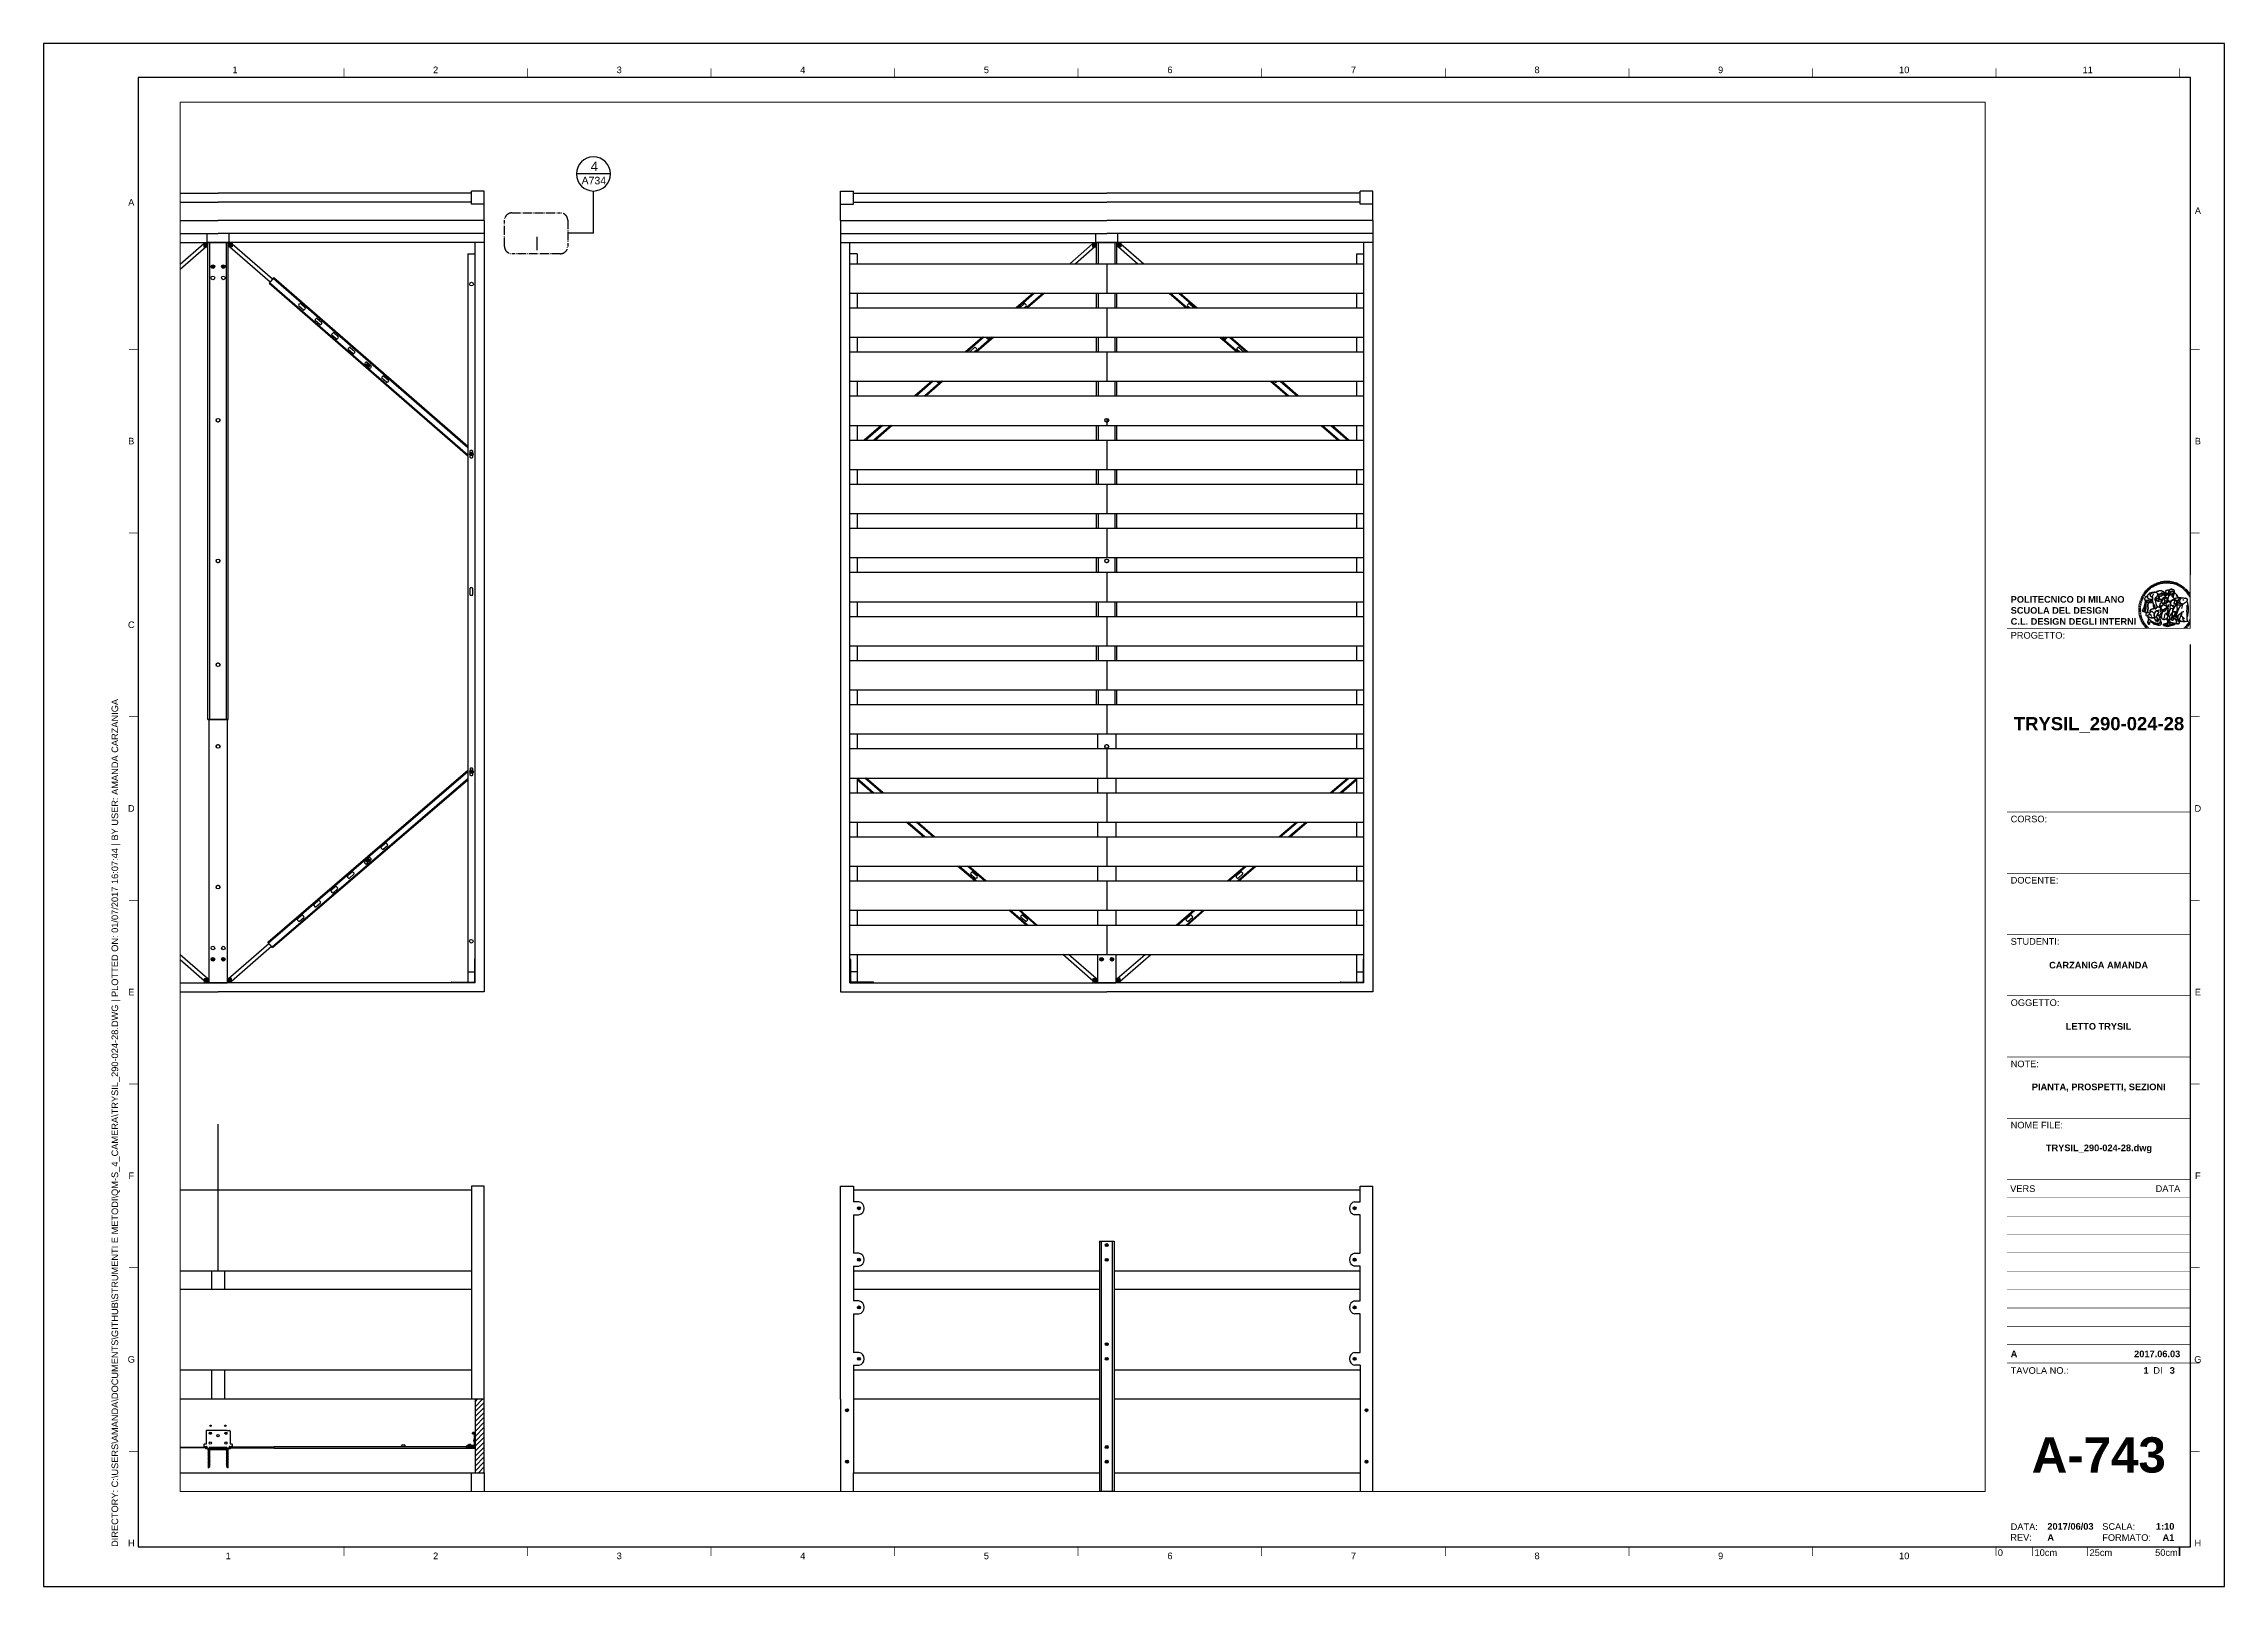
# Paper-space layout 'A743' of a CAD drawing. Header units: millimetres. Extents: x 0 to 594, y 0 to 420.
# The model-space entities are those that its viewports show. They can reach past a viewport. Long polylines and large blocks are cut down to what shows.
import ezdxf
from ezdxf.enums import TextEntityAlignment as Align

# ---------------------------------------------------------------- set-up
doc = ezdxf.new("R2010")
doc.units = ezdxf.units.MM
doc.set_wipeout_variables(frame=1)
doc.linetypes.add('ACAD_ISO04W100', pattern=[30, 24, -3, 0, -3])
for name, color, linetype in [('A-FURN', 8, 'Continuous'), ('CAMPITURA', 253, 'Continuous'), ('G-ANNO-LOGO', 3, 'Continuous'), ('G-ANNO-TEXT', 3, 'Continuous'), ('G-ANNO-TTLB', 3, 'Continuous'), ('LAYOUT', 210, 'Continuous'), ('SIMBOLI', 4, 'Continuous'), ('Viti', 90, 'Continuous')]:
    doc.layers.add(name, color=color, linetype=linetype)
doc.layers.add('G-ANNO-DIM', color=252, linetype='Continuous', lineweight=18)
doc.styles.add('ARIAL', font='arial.ttf')
doc.styles.add('ARIAL-BOLD', font='arialbd.ttf')
doc.styles.add('E-ARIAL', font='arial.ttf')
doc.styles.get("Standard").update_dxf_attribs({"font": 'arial.ttf'})

psp = doc.layouts.new('A743')

# ---------------------------------------------------------------- texts
at = {"layer": 'G-ANNO-TEXT', "style": 'ARIAL'}
for s, p in [('6', (306.79, 412.86)), ('C', (586.78, 261.79))]:
    psp.add_text(s, height=1.8, dxfattribs=at).set_placement(p, align=Align.MIDDLE_CENTER)
at = {"layer": 'LAYOUT', "color": 3, "style": 'ARIAL'}
for s, p in [('1', (52.14, 412.86)), ('2', (106.79, 412.86)), ('3', (156.79, 412.86)), ('4', (206.79, 412.86)), ('5', (256.79, 412.86)), ('7', (356.79, 412.86)), ('8', (406.79, 412.86)), ('9', (456.79, 412.86)), ('10', (506.79, 412.86)), ('11', (556.79, 412.86)), ('A', (23.88, 376.77)), ('A', (586.78, 374.5)), ('B', (23.88, 311.79)), ('B', (586.78, 311.79)), ('C', (23.88, 261.79)), ('D', (23.88, 211.79)), ('D', (586.78, 211.79)), ('E', (23.88, 161.79)), ('E', (586.78, 161.79)), ('F', (23.88, 111.79)), ('F', (586.78, 111.79)), ('G', (23.88, 61.79)), ('G', (586.78, 61.79)), ('H', (23.88, 11.79)), ('H', (586.78, 11.79)), ('1', (50.29, 8.3)), ('2', (106.79, 8.3)), ('3', (156.79, 8.3)), ('4', (206.79, 8.3)), ('5', (256.79, 8.3)), ('6', (306.79, 8.3)), ('7', (356.79, 8.3)), ('8', (406.79, 8.3)), ('9', (456.79, 8.3)), ('10', (506.79, 8.3))]:
    psp.add_text(s, height=1.8, dxfattribs=at).set_placement(p, align=Align.MIDDLE_CENTER)
at = {"layer": 'LAYOUT', "color": 3, "insert": (18.5, 10.74), "char_height": 1.8, "attachment_point": 1, "rotation": 90, "style": 'ARIAL'}
psp.add_mtext_dynamic_manual_height_columns('DIRECTORY: C:\\\\USERS\\\\AMANDA\\\\DOCUMENTS\\\\GITHUB\\\\STRUMENTI E METODI\\\\QM-S_4_CAMERA\\\\TRYSIL_290-024-28.DWG | PLOTTED ON: 01/07/2017 16:07:44 | BY USER: AMANDA CARZANIGA', width=412.209, gutter_width=9, heights=[0], dxfattribs=at)

msp = doc.modelspace()

# ---------------------------------------------------------------- blocks, each defined once
blk = doc.blocks.new('*U22')
at = {"layer": 'G-ANNO-TTLB', "const_width": 0.18}
for points in [[(0, -2.5), (0, 0)], [(10, 0), (10, -2.5)], [(25, 0), (25, -2.5)]]:
    blk.add_lwpolyline(points, dxfattribs=at)
at = {"layer": 'G-ANNO-TTLB'}
blk.add_lwpolyline([(50, 0, 0.48, 0.48, 0), (50, -2.5, 0.48, 0.48, 0)], format="xyseb", dxfattribs=at)
at = {"layer": 'G-ANNO-TEXT', "style": 'E-ARIAL'}
blk.add_text('0', height=1.8, dxfattribs=at).set_placement((1.2, -0.7), align=Align.TOP_CENTER)
for s, p in [('10cm', (10.5, -2.5)), ('25cm', (25.5, -2.5))]:
    blk.add_text(s, height=1.8, dxfattribs=at).set_placement(p)
blk.add_text('50cm', height=1.8, dxfattribs=at).set_placement((49.5, -2.5), align=Align.RIGHT)
blk = doc.blocks.new('logoPolimi')
for p, q in [((-1.49, 1.84), (-1.36, 1.68)), ((-1.41, 1.91), (-1.28, 1.74)), ((-1.32, 1.97), (-1.2, 1.8)), ((-1.22, 2.03), (-1.11, 1.85)), ((-1.13, 2.09), (-1.03, 1.9)), ((-1.03, 2.14), (-0.94, 1.95)), ((-0.93, 2.18), (-0.84, 1.99)), ((-0.83, 2.22), (-0.75, 2.03)), ((-0.72, 2.26), (-0.66, 2.06)), ((-0.61, 2.29), (-0.56, 2.09)), ((-0.51, 2.32), (-0.46, 2.11)), ((-0.4, 2.34), (-0.36, 2.13)), ((-0.29, 2.35), (-0.26, 2.14)), ((-0.18, 2.36), (-0.16, 2.15)), ((-0.07, 2.37), (-0.06, 2.16)), ((0.04, 2.37), (0.04, 2.16)), ((0.15, 2.36), (0.14, 2.16)), ((0.26, 2.36), (0.24, 2.15)), ((0.37, 2.34), (0.34, 2.13)), ((0.48, 2.32), (0.44, 2.12)), ((0.59, 2.3), (0.54, 2.09)), ((0.69, 2.27), (0.63, 2.07)), ((0.8, 2.23), (0.73, 2.03)), ((0.9, 2.19), (0.82, 2)), ((1, 2.15), (0.91, 1.96)), ((1.1, 2.1), (1, 1.91)), ((1.2, 2.04), (1.09, 1.86)), ((1.29, 1.99), (1.18, 1.81)), ((1.38, 1.92), (1.26, 1.75)), ((1.47, 1.86), (1.34, 1.69)), ((-2.37, 0.12), (-2.16, 0.11)), ((-2.37, 0.01), (-2.16, 0.01)), ((-2.36, 0.23), (-2.15, 0.21)), ((-2.35, 0.34), (-2.14, 0.31)), ((-2.33, 0.45), (-2.12, 0.41)), ((-2.3, 0.55), (-2.1, 0.51)), ((-2.28, 0.66), (-2.07, 0.6)), ((-2.24, 0.77), (-2.04, 0.7)), ((-2.2, 0.87), (-2.01, 0.79)), ((-2.16, 0.97), (-1.97, 0.89)), ((-2.11, 1.07), (-1.93, 0.98)), ((-2.06, 1.17), (-1.88, 1.07)), ((-2.01, 1.26), (-1.83, 1.15)), ((-1.94, 1.36), (-1.77, 1.24)), ((-1.88, 1.45), (-1.71, 1.32)), ((-1.84, 0.03), (-1.82, 0.35)), ((-1.81, 1.53), (-1.65, 1.4)), ((-1.74, 1.61), (-1.58, 1.47)), ((-1.73, 0.59), (-1.73, 0.59)), ((-1.73, 0.59), (-1.73, 0.59)), ((-1.66, 1.69), (-1.51, 1.54)), ((-1.65, 0.57), (-1.65, 0.57)), ((-1.59, 1.12), (-1.59, 1.12)), ((-1.58, 1.77), (-1.44, 1.61)), ((-1.51, 0.55), (-1.51, 0.55)), ((-1.51, 0.55), (-1.51, 0.55)), ((-1.31, 0.79), (-1.21, 0.75)), ((-1.21, 0.75), (-1.31, 0.79)), ((-1.21, 0.75), (-1.31, 0.79)), ((-1.21, 0.75), (-1.21, 0.75)), ((-1.21, 0.75), (-1.21, 0.75)), ((-1.19, 0.76), (-1.19, 0.76)), ((-1.19, 0.76), (-1.19, 0.76)), ((-1.17, 0.99), (-1.18, 0.99)), ((-1.18, 0.99), (-1.17, 0.99)), ((-1.16, 0.57), (-1.16, 0.57)), ((-1.16, 0.57), (-1.16, 0.57)), ((-1.1, 0.01), (-0.99, 0.06)), ((-0.99, 0.06), (-1.1, 0.01)), ((-0.99, 0.06), (-1.1, 0.01)), ((-0.99, 0.06), (-0.99, 0.06)), ((-0.99, 0.06), (-0.99, 0.06)), ((-0.97, 0.79), (-0.98, 0.79)), ((-0.89, 0.84), (-0.97, 0.79)), ((-0.97, 0.79), (-0.89, 0.84)), ((-0.96, 1.41), (-0.96, 1.41)), ((-0.96, 1.41), (-0.96, 1.41)), ((-0.89, 0.84), (-0.82, 0.87)), ((-0.82, 0.87), (-0.89, 0.84)), ((-0.89, 0.84), (-0.82, 0.87)), ((-0.88, 0.83), (-0.89, 0.84)), ((-0.85, 1.39), (-0.85, 1.39)), ((-0.85, 1.39), (-0.85, 1.39)), ((-0.84, 0.14), (-0.84, 0.14)), ((-0.77, 1.08), (-0.78, 1.08)), ((-0.78, 1.08), (-0.77, 1.08)), ((-0.61, 1.12), (-0.77, 1.08)), ((-0.77, 1.08), (-0.61, 1.12)), ((-0.77, 1.08), (-0.61, 1.12)), ((-0.75, 1.3), (-0.76, 1.29)), ((-0.76, 1.29), (-0.75, 1.3)), ((-0.65, 0.99), (-0.7, 0.96)), ((-0.69, 0.18), (-0.68, 0.18)), ((-0.66, 0.93), (-0.66, 0.93)), ((-0.66, 0.93), (-0.64, 0.93)), ((-0.66, 0.93), (-0.66, 0.93)), ((-0.66, 0.93), (-0.66, 0.93)), ((-0.63, 1.01), (-0.63, 1.01)), ((-0.63, 1.01), (-0.62, 1.01)), ((-0.63, 0.66), (-0.63, 0.66)), ((-0.6, 1.12), (-0.61, 1.12)), ((-0.61, 1.12), (-0.6, 1.12)), ((-0.61, 1.12), (-0.6, 1.12)), ((-0.61, 0.86), (-0.57, 0.85)), ((-0.57, 0.85), (-0.61, 0.86)), ((-0.61, 0.86), (-0.57, 0.85)), ((-0.53, 1.08), (-0.6, 1.12)), ((-0.6, 1.12), (-0.6, 1.11)), ((-0.6, 1.12), (-0.53, 1.08)), ((-0.57, 0.8), (-0.59, 0.8)), ((-0.57, 0.85), (-0.53, 0.84)), ((-0.57, 0.85), (-0.57, 0.85)), ((-0.57, 0.85), (-0.57, 0.85)), ((-0.57, 0.85), (-0.53, 0.84)), ((-0.56, 0.29), (-0.49, 0.48)), ((-0.56, 0.14), (-0.56, 0.29)), ((-0.5, 0.11), (-0.56, 0.14)), ((-0.53, 0.84), (-0.51, 0.84)), ((-0.53, 0.84), (-0.51, 0.84)), ((-0.53, 0.84), (-0.53, 0.84)), ((-0.51, 0.11), (-0.51, 0.11)), ((-0.51, 0.11), (-0.51, 0.11)), ((-0.34, 0.33), (-0.5, 0.11)), ((-0.49, 0.48), (-0.41, 0.55)), ((-0.42, 0.8), (-0.47, 0.79)), ((-0.42, 0.8), (-0.47, 0.79)), ((-0.47, 0.79), (-0.45, 0.76)), ((-0.47, 0.79), (-0.45, 0.76)), ((-0.45, 1.14), (-0.42, 1.11)), ((-0.42, 1.26), (-0.36, 1.22)), ((-0.41, 0.55), (-0.34, 0.49)), ((-0.4, 1.37), (-0.38, 1.38)), ((-0.39, 1.37), (-0.4, 1.37)), ((-0.35, 1.33), (-0.4, 1.37)), ((-0.39, 1.24), (-0.4, 1.23)), ((-0.38, 1.14), (-0.38, 1.14)), ((-0.34, 0.49), (-0.09, 0.48)), ((-0.16, 0.32), (-0.34, 0.33)), ((-0.14, 0.32), (-0.31, 0.34)), ((-0.28, 1.3), (-0.29, 1.3)), ((-0.28, 1.3), (-0.28, 1.3)), ((-0.16, 1.24), (-0.16, 1.25)), ((-0.16, 1.25), (-0.16, 1.25)), ((-0.16, 0.49), (-0.14, 0.64)), ((-0.06, 0.27), (-0.16, 0.32)), ((-0.1, 0.88), (-0.09, 0.87)), ((-0.08, 1.37), (-0.08, 1.38)), ((-0.08, 1.23), (-0.05, 1.21)), ((-0.05, 1.21), (-0.08, 1.23)), ((-0.08, 1.23), (-0.05, 1.21)), ((-0.03, 0.26), (-0.06, 0.27)), ((-0.05, 1.21), (-0.04, 1.21)), ((-0.04, 1.21), (-0.05, 1.21)), ((-0.04, 1.21), (-0.04, 1.21)), ((-0.04, 1.21), (-0.04, 1.21)), ((-0.04, 0.48), (-0.03, 0.26)), ((0.03, 1.15), (0.03, 1.15)), ((0.03, 0.66), (0.03, 0.67)), ((0.07, 0.58), (0.07, 0.57)), ((0.1, 1.18), (0.1, 1.18)), ((0.1, 0.84), (0.1, 0.84)), ((0.13, 1.32), (0.17, 1.19)), ((0.14, 0.71), (0.34, 0.65)), ((0.31, 0.56), (0.17, 0.63)), ((0.27, 1.61), (0.27, 1.61)), ((0.27, 1.61), (0.27, 1.61)), ((0.27, 1.61), (0.27, 1.61)), ((0.29, 1.29), (0.29, 1.29)), ((0.29, 1.29), (0.29, 1.29)), ((0.29, 1.29), (0.29, 1.29)), ((0.29, 1.29), (0.29, 1.29)), ((0.33, 0.49), (0.34, 0.49)), ((0.33, 0.03), (0.35, 0.03)), ((0.33, 0.03), (0.35, 0.03)), ((0.34, 0.65), (0.34, 0.64)), ((0.35, 0.03), (0.57, 0.06)), ((0.35, 0.03), (0.57, 0.06)), ((0.35, 0.03), (0.35, 0.03)), ((0.35, 0.03), (0.35, 0.03)), ((0.38, 1.36), (0.37, 1.35)), ((0.38, 0.34), (0.37, 0.34)), ((0.38, 0.34), (0.38, 0.34)), ((0.43, 0.67), (0.39, 0.64)), ((0.49, 1.05), (0.51, 1.13)), ((0.51, 1.13), (0.49, 1.05)), ((0.49, 1.05), (0.51, 1.13)), ((0.51, 1.31), (0.5, 1.29)), ((0.51, 1.13), (0.52, 1.23)), ((0.52, 1.23), (0.51, 1.23)), ((0.51, 1.23), (0.52, 1.23)), ((0.52, 1.23), (0.51, 1.13)), ((0.51, 1.13), (0.52, 1.23)), ((0.52, 1.24), (0.6, 1.37)), ((0.52, 1.23), (0.6, 1.36)), ((0.6, 1.36), (0.52, 1.23)), ((0.52, 1.23), (0.52, 1.23)), ((0.52, 1.23), (0.52, 1.24)), ((0.52, 1.23), (0.52, 1.23)), ((0.55, 1.07), (0.53, 1.06)), ((0.53, 1.04), (0.53, 1.06)), ((0.53, 1.05), (0.53, 1.04)), ((0.54, 0.3), (0.63, 0.32)), ((0.54, -0.08), (0.61, 0.06)), ((0.61, 0.06), (0.54, -0.08)), ((0.54, -0.08), (0.61, 0.06)), ((0.56, 0.19), (0.59, 0.21)), ((0.57, 1.07), (0.57, 1.07)), ((0.57, 1.07), (0.57, 1.07)), ((0.57, 1.07), (0.57, 1.07)), ((0.57, 1.07), (0.57, 1.07)), ((0.57, 1.07), (0.57, 1.07)), ((0.57, 1.07), (0.57, 1.07)), ((0.57, 1.07), (0.57, 1.07)), ((0.58, 0.3), (0.59, 0.29)), ((0.59, 0.78), (0.59, 0.79)), ((0.59, 0.79), (0.59, 0.79)), ((0.59, 0.79), (0.59, 0.79)), ((0.59, 0.79), (0.59, 0.78)), ((0.61, 0.06), (0.6, 0.07)), ((0.6, 0.07), (0.61, 0.06)), ((0.61, 0.06), (0.61, 0.07)), ((0.62, 0.21), (0.65, 0.22)), ((0.64, 1.37), (0.65, 1.37)), ((0.69, 0.86), (0.68, 0.86)), ((0.68, 0.86), (0.69, 0.86)), ((0.68, 0.76), (0.68, 0.76)), ((0.76, 0.26), (0.76, 0.26)), ((0.82, 0.35), (0.84, 0.36)), ((0.82, 0.35), (0.82, 0.35)), ((0.84, 0.36), (0.84, 0.37)), ((0.85, 0.34), (1.05, 0.35)), ((0.93, 1.05), (0.93, 1.05)), ((0.93, 1.05), (0.93, 1.05)), ((0.93, 1.05), (0.93, 1.04)), ((0.93, 1.05), (0.93, 1.05)), ((0.97, 0.66), (0.96, 0.66)), ((1.01, 0.97), (0.98, 0.96)), ((1.17, 0.96), (1.17, 0.95)), ((1.17, 0.95), (1.17, 0.95)), ((1.34, 0.37), (1.26, 0.04)), ((1.27, 0.37), (1.27, 0.38)), ((1.28, 0.95), (1.28, 0.95)), ((1.37, 0.73), (1.46, 0.81)), ((1.41, 0.4), (1.41, 0.41)), ((1.56, 1.79), (1.42, 1.63)), ((1.64, 1.71), (1.49, 1.56)), ((1.49, 0.9), (1.57, 0.92)), ((1.72, 1.63), (1.56, 1.49)), ((1.67, 0.6), (1.57, 0.53)), ((1.79, 1.55), (1.63, 1.41)), ((1.86, 1.47), (1.7, 1.34)), ((1.93, 1.38), (1.76, 1.26)), ((1.99, 1.29), (1.81, 1.17)), ((2.05, 1.19), (1.87, 1.09)), ((2.1, 1.1), (1.92, 1)), ((2.15, 1), (1.96, 0.91)), ((2.19, 0.9), (2, 0.82)), ((2.23, 0.79), (2.04, 0.72)), ((2.27, 0.69), (2.07, 0.63)), ((2.3, 0.58), (2.09, 0.53)), ((2.32, 0.47), (2.12, 0.43)), ((2.34, 0.37), (2.13, 0.33)), ((2.36, 0.26), (2.15, 0.23)), ((2.37, 0.15), (2.16, 0.13)), ((2.37, 0.04), (2.16, 0.03)), ((-2.37, -0.1), (-2.16, -0.09)), ((-2.36, -0.21), (-2.15, -0.19)), ((-2.35, -0.32), (-2.14, -0.29)), ((-2.33, -0.43), (-2.12, -0.39)), ((-2.31, -0.54), (-2.1, -0.49)), ((-2.28, -0.65), (-2.08, -0.59)), ((-2.25, -0.75), (-2.05, -0.69)), ((-2.21, -0.86), (-2.02, -0.78)), ((-2.17, -0.96), (-1.98, -0.87)), ((-2.12, -1.06), (-1.93, -0.96)), ((-2.07, -1.16), (-1.89, -1.05)), ((-2.04, -0.15), (-1.97, -0.2)), ((-2.01, -1.25), (-1.84, -1.14)), ((-1.95, -1.34), (-1.78, -1.22)), ((-1.89, -1.43), (-1.72, -1.31)), ((-1.82, -1.52), (-1.66, -1.38)), ((-1.75, -1.6), (-1.59, -1.46)), ((-1.67, -1.68), (-1.52, -1.53)), ((-1.58, -0.12), (-1.6, -0.18)), ((-1.6, -0.18), (-1.58, -0.28)), ((-1.57, -0.54), (-1.59, -0.54)), ((-1.59, -0.54), (-1.59, -0.54)), ((-1.59, -1.76), (-1.45, -1.6)), ((-1.56, -0.32), (-1.56, -0.31)), ((-1.56, -0.31), (-1.56, -0.31)), ((-1.53, -0.65), (-1.53, -0.65)), ((-1.53, -0.65), (-1.53, -0.65)), ((-1.51, -1.83), (-1.37, -1.67)), ((-1.48, -0.86), (-1.48, -0.85)), ((-1.42, -0.37), (-1.42, -0.37)), ((-1.42, -1.9), (-1.29, -1.73)), ((-1.38, -0.46), (-1.38, -0.46)), ((-1.33, -1.96), (-1.21, -1.79)), ((-1.31, -0.24), (-1.31, -0.23)), ((-1.31, -0.23), (-1.31, -0.24)), ((-1.23, -0.19), (-1.23, -0.19)), ((-1.23, -0.19), (-1.23, -0.19)), ((-1.23, -0.19), (-1.23, -0.19)), ((-1.23, -0.19), (-1.23, -0.19)), ((-1.01, -0.39), (-1.02, -0.39)), ((-1.02, -0.39), (-1.01, -0.39)), ((-1.02, -0.7), (-1.02, -0.7)), ((-1.02, -0.7), (-1.02, -0.7)), ((-1.02, -0.7), (-1.02, -0.7)), ((-0.79, -0.51), (-0.83, -0.58)), ((-0.83, -0.58), (-0.79, -0.51)), ((-0.83, -0.58), (-0.79, -0.51)), ((-0.78, -1.05), (-0.83, -0.94)), ((-0.83, -0.94), (-0.78, -1.05)), ((-0.83, -0.94), (-0.83, -0.94)), ((-0.83, -0.94), (-0.78, -1.05)), ((-0.82, -1.23), (-0.82, -1.23)), ((-0.82, -1.23), (-0.77, -1.23)), ((-0.77, -1.23), (-0.82, -1.23)), ((-0.82, -1.23), (-0.82, -1.23)), ((-0.77, -1.23), (-0.82, -1.23)), ((-0.75, -0.96), (-0.8, -0.89)), ((-0.8, -0.89), (-0.79, -0.92)), ((-0.79, -0.92), (-0.8, -0.89)), ((-0.8, -0.89), (-0.75, -0.96)), ((-0.79, -0.92), (-0.8, -0.89)), ((-0.8, -0.89), (-0.8, -0.89)), ((-0.8, -0.89), (-0.75, -0.96)), ((-0.79, -0.92), (-0.78, -0.95)), ((-0.78, -0.95), (-0.79, -0.92)), ((-0.78, -0.95), (-0.79, -0.92)), ((-0.77, -0.49), (-0.78, -0.48)), ((-0.78, -0.48), (-0.77, -0.49)), ((-0.78, -0.95), (-0.76, -1)), ((-0.76, -1), (-0.78, -0.95)), ((-0.76, -1), (-0.78, -0.95)), ((-0.71, -0.89), (-0.75, -0.87)), ((-0.75, -0.87), (-0.71, -0.89)), ((-0.75, -0.87), (-0.71, -0.89)), ((-0.72, -1.01), (-0.75, -0.96)), ((-0.75, -0.96), (-0.72, -1.01)), ((-0.75, -0.96), (-0.72, -1.01)), ((-0.64, -0.93), (-0.71, -0.89)), ((-0.71, -0.89), (-0.64, -0.93)), ((-0.71, -0.89), (-0.64, -0.93)), ((-0.66, -0.53), (-0.66, -0.53)), ((-0.66, -0.53), (-0.66, -0.53)), ((-0.66, -0.53), (-0.66, -0.53)), ((-0.39, -0.81), (-0.51, -0.69)), ((-0.51, -1.04), (-0.5, -1.04)), ((-0.48, -0.42), (-0.48, -0.42)), ((-0.48, -0.42), (-0.48, -0.42)), ((-0.48, -0.42), (-0.48, -0.42)), ((-0.41, -0.51), (-0.41, -0.51)), ((-0.38, -0.05), (-0.39, -0.12)), ((-0.39, -0.12), (-0.37, -0.1)), ((-0.35, -0.14), (-0.37, -0.08)), ((-0.37, -0.09), (-0.37, -0.09)), ((-0.33, -0.12), (-0.35, -0.14)), ((-0.32, -0.14), (-0.35, -0.14)), ((-0.35, -0.18), (-0.34, -0.22)), ((-0.34, -0.08), (-0.29, -0.16)), ((-0.34, -0.22), (-0.34, -0.22)), ((-0.27, -0.17), (-0.32, -0.14)), ((-0.25, -0.91), (-0.26, -0.9)), ((-0.26, -1.29), (0.1, -1.2)), ((0.1, -1.2), (-0.26, -1.29)), ((0.08, -1.4), (-0.26, -1.29)), ((-0.26, -1.29), (0.08, -1.4)), ((-0.26, -1.38), (-0.26, -1.29)), ((-0.26, -1.29), (-0.26, -1.29)), ((-0.26, -1.29), (-0.26, -1.38)), ((-0.26, -1.29), (0.08, -1.4)), ((-0.26, -1.29), (-0.26, -1.29)), ((0.08, -1.49), (-0.26, -1.38)), ((-0.26, -1.38), (0.09, -1.49)), ((-0.14, -0.15), (-0.16, -0.13)), ((-0.11, -0.04), (-0.12, -0.05)), ((-0.04, -0.41), (-0.01, -0.44)), ((-0.01, -0.44), (-0.04, -0.41)), ((-0.04, -0.41), (-0.01, -0.44)), ((0.07, -0.84), (0.07, -0.84)), ((0.07, -0.84), (0.07, -0.84)), ((0.1, -1.2), (0.08, -1.32)), ((0.08, -1.32), (0.13, -1.2)), ((0.08, -1.4), (0.72, -1.22)), ((0.72, -1.22), (0.08, -1.4)), ((0.08, -1.4), (0.72, -1.22)), ((0.72, -1.31), (0.08, -1.49)), ((0.08, -1.44), (0.08, -1.4)), ((0.08, -1.4), (0.08, -1.44)), ((0.08, -1.4), (0.08, -1.49)), ((0.08, -1.49), (0.08, -1.44)), ((0.08, -1.44), (0.08, -1.44)), ((0.08, -1.44), (0.08, -1.45)), ((0.08, -1.45), (0.08, -1.46)), ((0.08, -1.46), (0.08, -1.49)), ((0.1, -1.01), (0.09, -0.86)), ((0.1, -1.01), (0.09, -0.86)), ((0.09, -1.49), (0.72, -1.31)), ((0.1, -1.2), (0.12, -1.04)), ((0.12, -1.04), (0.1, -1.2)), ((0.13, -1.2), (0.1, -1.2)), ((0.1, -1.2), (0.13, -1.2)), ((0.13, -1.2), (0.1, -1.2)), ((0.1, -1.2), (0.1, -1.2)), ((0.11, -0.44), (0.11, -0.44)), ((0.11, -0.44), (0.11, -0.44)), ((0.12, -0.21), (0.12, -0.21)), ((0.12, -0.21), (0.12, -0.21)), ((0.12, -0.21), (0.12, -0.21)), ((0.12, -0.21), (0.12, -0.21)), ((0.12, -0.21), (0.12, -0.21)), ((0.12, -0.21), (0.12, -0.21)), ((0.12, -0.21), (0.12, -0.21)), ((0.12, -0.21), (0.12, -0.21)), ((0.12, -0.21), (0.12, -0.21)), ((0.12, -0.21), (0.12, -0.21)), ((0.12, -0.21), (0.12, -0.21)), ((0.12, -0.21), (0.12, -0.21)), ((0.12, -0.21), (0.12, -0.21)), ((0.12, -0.56), (0.14, -0.53)), ((0.14, -0.53), (0.12, -0.56)), ((0.12, -0.56), (0.14, -0.53)), ((0.12, -1.04), (0.12, -1.04)), ((0.12, -1.04), (0.12, -1.04)), ((0.12, -1.04), (0.12, -1.04)), ((0.21, -0.99), (0.13, -1.2)), ((0.13, -1.2), (0.21, -0.99)), ((0.36, -1.14), (0.13, -1.2)), ((0.13, -1.2), (0.26, -1.17)), ((0.14, -0.53), (0.16, -0.49)), ((0.16, -0.49), (0.14, -0.53)), ((0.14, -0.53), (0.16, -0.49)), ((0.16, -0.49), (0.16, -0.49)), ((0.16, -0.49), (0.16, -0.49)), ((0.28, -1.19), (0.21, -0.99)), ((0.21, -0.99), (0.31, -1.27)), ((0.24, -0.17), (0.24, -0.16)), ((0.24, -0.16), (0.24, -0.17)), ((0.25, -0.84), (0.25, -0.88)), ((0.25, -0.88), (0.25, -0.84)), ((0.25, -0.88), (0.25, -0.84)), ((0.25, -0.88), (0.29, -1.17)), ((0.26, -0.88), (0.25, -0.88)), ((0.31, -1.27), (0.25, -0.88)), ((0.26, -1.17), (0.28, -1.16)), ((0.28, -1.16), (0.36, -1.14)), ((0.29, -1.17), (0.28, -1.19)), ((0.36, -1.14), (0.72, -1.22)), ((0.72, -1.22), (0.36, -1.14)), ((0.49, -0.31), (0.49, -0.31)), ((0.49, -0.31), (0.49, -0.31)), ((0.5, -0.27), (0.5, -0.27)), ((0.51, -0.27), (0.51, -0.27)), ((0.72, -0.81), (0.75, -0.89)), ((0.72, -1.22), (0.72, -1.31)), ((0.72, -1.31), (0.72, -1.22)), ((0.74, -0.23), (0.74, -0.23)), ((0.74, -0.23), (0.75, -0.24)), ((0.75, -0.23), (0.75, -0.23)), ((0.86, -0.25), (0.82, -0.34)), ((0.87, -0.22), (0.86, -0.23)), ((0.87, -0.22), (0.86, -0.25)), ((0.96, -0.58), (0.96, -0.57)), ((1.05, -1.05), (1.04, -1.05)), ((1.28, -2), (1.17, -1.82)), ((1.37, -1.93), (1.25, -1.76)), ((1.31, -0.27), (1.3, -0.26)), ((1.3, -0.26), (1.3, -0.26)), ((1.3, -0.26), (1.3, -0.26)), ((1.3, -0.26), (1.31, -0.27)), ((1.3, -0.26), (1.3, -0.26)), ((1.46, -1.87), (1.33, -1.7)), ((1.54, -1.8), (1.41, -1.64)), ((1.63, -1.72), (1.48, -1.57)), ((1.71, -1.65), (1.55, -1.5)), ((1.78, -1.57), (1.62, -1.43)), ((1.85, -1.48), (1.69, -1.35)), ((1.92, -1.39), (1.75, -1.27)), ((1.98, -1.3), (1.81, -1.19)), ((2.04, -1.21), (1.86, -1.1)), ((2.09, -1.11), (1.91, -1.01)), ((2.14, -1.01), (1.95, -0.92)), ((2.19, -0.91), (1.99, -0.83)), ((2.23, -0.81), (2.03, -0.74)), ((2.26, -0.7), (2.06, -0.64)), ((2.29, -0.6), (2.09, -0.55)), ((2.32, -0.49), (2.11, -0.45)), ((2.34, -0.38), (2.13, -0.35)), ((2.35, -0.27), (2.15, -0.25)), ((2.37, -0.08), (2.16, -0.07)), ((2.36, -0.16), (2.16, -0.15)), ((-1.24, -2.02), (-1.13, -1.84)), ((-1.14, -2.08), (-1.04, -1.89)), ((-1.04, -2.13), (-0.95, -1.94)), ((-0.94, -2.18), (-0.86, -1.98)), ((-0.84, -2.22), (-0.77, -2.02)), ((-0.74, -2.25), (-0.67, -2.05)), ((-0.63, -2.29), (-0.57, -2.08)), ((-0.52, -2.31), (-0.48, -2.11)), ((-0.42, -2.33), (-0.38, -2.13)), ((-0.31, -2.35), (-0.28, -2.14)), ((-0.2, -2.36), (-0.18, -2.15)), ((-0.09, -2.37), (-0.08, -2.16)), ((0.03, -2.37), (0.02, -2.16)), ((0.14, -2.37), (0.12, -2.16)), ((0.25, -2.36), (0.22, -2.15)), ((0.35, -2.34), (0.32, -2.14)), ((0.46, -2.32), (0.42, -2.12)), ((0.57, -2.3), (0.52, -2.1)), ((0.68, -2.27), (0.62, -2.07)), ((0.78, -2.24), (0.71, -2.04)), ((0.89, -2.2), (0.81, -2)), ((0.99, -2.15), (0.9, -1.96)), ((1.09, -2.11), (0.99, -1.92)), ((1.19, -2.05), (1.08, -1.87))]:
    blk.add_line(p, q)
for points in [[(-1.9, 0.12), (-1.94, 0.02), (-2.05, -0.09), (-2.05, -0.09)], [(-1.86, 0.38), (-1.86, 0.38), (-1.87, 0.19), (-1.9, 0.12)], [(-1.76, 0.6), (-1.76, 0.6), (-1.84, 0.57), (-1.86, 0.38)], [(-1.86, -0.04), (-1.84, 0.02), (-1.84, 0.03), (-1.84, 0.03)], [(-1.82, 0.78), (-1.83, 0.8), (-1.85, 0.86), (-1.83, 0.88)], [(-1.82, 0.78), (-1.83, 0.8), (-1.85, 0.86), (-1.83, 0.88)], [(-1.83, 0.88), (-1.81, 0.9), (-1.76, 0.96), (-1.76, 0.96)], [(-1.83, 0.88), (-1.81, 0.9), (-1.76, 0.96), (-1.76, 0.96)], [(-1.76, 0.6), (-1.83, 0.7), (-1.78, 0.74), (-1.78, 0.74)], [(-1.78, 0.74), (-1.79, 0.74), (-1.83, 0.7), (-1.76, 0.6)], [(-1.78, 0.74), (-1.8, 0.76), (-1.81, 0.78), (-1.82, 0.78)], [(-1.78, 0.74), (-1.8, 0.76), (-1.81, 0.78), (-1.82, 0.78)], [(-1.82, 0.35), (-1.81, 0.5), (-1.73, 0.59), (-1.73, 0.59)], [(-1.82, -0.19), (-1.73, -0.07), (-1.75, 0.14), (-1.75, 0.3)], [(-1.75, 0.33), (-1.75, 0.17), (-1.73, -0.05), (-1.8, -0.17)], [(-1.78, 0.74), (-1.75, 0.72), (-1.72, 0.69), (-1.68, 0.7)], [(-1.68, 0.7), (-1.72, 0.69), (-1.75, 0.72), (-1.78, 0.74)], [(-1.68, 0.7), (-1.72, 0.69), (-1.75, 0.72), (-1.78, 0.74)], [(-1.78, 0.74), (-1.78, 0.74), (-1.78, 0.74), (-1.78, 0.74)], [(-1.76, 0.96), (-1.68, 1.1), (-1.59, 1.12), (-1.59, 1.12)], [(-1.76, 0.96), (-1.68, 1.1), (-1.6, 1.12), (-1.6, 1.12)], [(-1.73, 0.59), (-1.74, 0.59), (-1.75, 0.6), (-1.76, 0.6)], [(-1.73, 0.59), (-1.74, 0.59), (-1.75, 0.6), (-1.76, 0.6)], [(-1.75, 0.3), (-1.76, 0.47), (-1.65, 0.57), (-1.65, 0.57)], [(-1.65, 0.57), (-1.65, 0.57), (-1.76, 0.5), (-1.75, 0.33)], [(-1.65, 0.57), (-1.68, 0.58), (-1.7, 0.58), (-1.73, 0.59)], [(-1.65, 0.57), (-1.68, 0.58), (-1.7, 0.58), (-1.73, 0.59)], [(-1.5, 0.71), (-1.53, 0.74), (-1.61, 0.71), (-1.68, 0.7)], [(-1.68, 0.7), (-1.61, 0.71), (-1.53, 0.73), (-1.5, 0.71)], [(-1.5, 0.71), (-1.53, 0.73), (-1.61, 0.71), (-1.68, 0.7)], [(-1.51, 0.55), (-1.56, 0.56), (-1.61, 0.56), (-1.65, 0.57)], [(-1.65, 0.57), (-1.61, 0.56), (-1.56, 0.56), (-1.51, 0.55)], [(-1.51, 0.55), (-1.56, 0.56), (-1.61, 0.56), (-1.65, 0.57)], [(-1.59, 1.12), (-1.6, 1.06), (-1.61, 0.99), (-1.61, 0.97)], [(-1.61, 0.97), (-1.61, 0.99), (-1.6, 1.06), (-1.59, 1.12)], [(-1.61, 0.97), (-1.61, 0.99), (-1.6, 1.06), (-1.59, 1.12)], [(-1.61, 0.97), (-1.61, 0.95), (-1.56, 0.88), (-1.54, 0.87)], [(-1.54, 0.87), (-1.56, 0.88), (-1.61, 0.95), (-1.61, 0.97)], [(-1.54, 0.87), (-1.56, 0.88), (-1.61, 0.96), (-1.61, 0.97)], [(-1.59, 1.12), (-1.59, 1.13), (-1.59, 1.15), (-1.58, 1.16)], [(-1.59, 1.12), (-1.59, 1.13), (-1.59, 1.15), (-1.58, 1.16)], [(-1.58, 1.16), (-1.57, 1.21), (-1.52, 1.23), (-1.49, 1.25)], [(-1.58, 1.16), (-1.57, 1.21), (-1.52, 1.23), (-1.49, 1.25)], [(-1.58, 0.36), (-1.58, 0.48), (-1.51, 0.55), (-1.51, 0.55)], [(-1.51, 0.55), (-1.51, 0.55), (-1.58, 0.48), (-1.58, 0.36)], [(-1.51, 0.55), (-1.51, 0.55), (-1.58, 0.48), (-1.58, 0.36)], [(-1.55, 0.04), (-1.55, 0.08), (-1.58, 0.25), (-1.58, 0.36)], [(-1.58, 0.36), (-1.58, 0.25), (-1.55, 0.08), (-1.55, 0.04)], [(-1.58, 0.36), (-1.58, 0.25), (-1.55, 0.08), (-1.55, 0.04)], [(-1.58, -0.12), (-1.57, -0.06), (-1.55, 0.02), (-1.55, 0.04)], [(-1.55, 0.04), (-1.55, 0.02), (-1.57, -0.06), (-1.58, -0.12)], [(-1.55, 0.04), (-1.55, 0.02), (-1.56, -0.04), (-1.57, -0.1)], [(-1.54, 0.87), (-1.52, 0.85), (-1.47, 0.83), (-1.44, 0.83)], [(-1.44, 0.83), (-1.47, 0.83), (-1.52, 0.85), (-1.54, 0.87)], [(-1.45, 0.83), (-1.47, 0.83), (-1.52, 0.85), (-1.54, 0.87)], [(-1.51, 0.55), (-1.33, 0.54), (-1.16, 0.57), (-1.16, 0.57)], [(-1.16, 0.57), (-1.16, 0.57), (-1.33, 0.54), (-1.51, 0.55)], [(-1.16, 0.57), (-1.16, 0.57), (-1.33, 0.54), (-1.51, 0.55)], [(-1.5, 0.71), (-1.46, 0.68), (-1.4, 0.62), (-1.33, 0.66)], [(-1.33, 0.66), (-1.4, 0.62), (-1.46, 0.68), (-1.5, 0.71)], [(-1.33, 0.66), (-1.4, 0.62), (-1.46, 0.68), (-1.5, 0.71)], [(-1.49, 1.25), (-1.46, 1.26), (-1.42, 1.33), (-1.39, 1.36)], [(-1.49, 1.25), (-1.46, 1.27), (-1.43, 1.34), (-1.39, 1.36)], [(-1.31, 0.79), (-1.33, 0.79), (-1.42, 0.83), (-1.45, 0.83)], [(-1.44, 0.83), (-1.42, 0.83), (-1.33, 0.79), (-1.31, 0.79)], [(-1.31, 0.79), (-1.33, 0.79), (-1.42, 0.83), (-1.44, 0.83)], [(-1.35, 1.1), (-1.4, 1.17), (-1.36, 1.23), (-1.29, 1.31)], [(-1.29, 1.31), (-1.36, 1.23), (-1.4, 1.17), (-1.35, 1.1)], [(-1.35, 1.1), (-1.4, 1.17), (-1.36, 1.23), (-1.29, 1.31)], [(-1.39, 1.36), (-1.35, 1.38), (-1.26, 1.4), (-1.19, 1.41)], [(-1.39, 1.36), (-1.35, 1.38), (-1.26, 1.4), (-1.19, 1.41)], [(-1.18, 0.99), (-1.24, 0.97), (-1.3, 1.03), (-1.35, 1.1)], [(-1.35, 1.1), (-1.3, 1.03), (-1.24, 0.97), (-1.18, 0.99)], [(-1.18, 1), (-1.24, 0.97), (-1.3, 1.03), (-1.35, 1.1)], [(-1.33, 0.66), (-1.28, 0.7), (-1.23, 0.73), (-1.21, 0.75)], [(-1.21, 0.75), (-1.23, 0.73), (-1.28, 0.7), (-1.33, 0.66)], [(-1.21, 0.75), (-1.23, 0.73), (-1.28, 0.7), (-1.33, 0.66)], [(-1.29, 1.31), (-1.22, 1.39), (-1.01, 1.41), (-0.96, 1.41)], [(-0.96, 1.41), (-1.01, 1.41), (-1.22, 1.39), (-1.29, 1.31)], [(-1.29, 1.31), (-1.22, 1.39), (-1.01, 1.41), (-0.96, 1.41)], [(-1.24, -0.02), (-1.21, -0.01), (-1.1, 0.01), (-1.1, 0.01)], [(-1.1, 0.01), (-1.1, 0.01), (-1.21, -0.01), (-1.24, -0.02)], [(-1.1, 0.01), (-1.1, 0.01), (-1.21, -0.01), (-1.24, -0.02)], [(-1.21, 0.75), (-1.2, 0.75), (-1.19, 0.76), (-1.19, 0.76)], [(-1.19, 0.76), (-1.19, 0.76), (-1.2, 0.75), (-1.21, 0.75)], [(-1.19, 0.76), (-1.19, 0.76), (-1.2, 0.76), (-1.21, 0.75)], [(-1.19, 1.41), (-1.11, 1.43), (-0.97, 1.41), (-0.97, 1.41)], [(-1.19, 1.41), (-1.12, 1.43), (-0.98, 1.41), (-0.98, 1.41)], [(-1.19, 0.76), (-1.19, 0.77), (-1.18, 0.78), (-1.18, 0.79)], [(-1.18, 0.79), (-1.18, 0.78), (-1.19, 0.77), (-1.19, 0.76)], [(-1.19, 0.76), (-1.19, 0.77), (-1.19, 0.78), (-1.18, 0.79)], [(-1.18, 0.68), (-1.18, 0.68), (-1.19, 0.71), (-1.19, 0.76)], [(-1.19, 0.76), (-1.19, 0.71), (-1.18, 0.68), (-1.18, 0.68)], [(-1.18, 0.68), (-1.18, 0.68), (-1.19, 0.71), (-1.19, 0.76)], [(-1.18, 0.97), (-1.18, 0.97), (-1.18, 0.98), (-1.17, 0.99)], [(-1.17, 0.99), (-1.18, 0.98), (-1.18, 0.97), (-1.18, 0.97)], [(-1.18, 0.97), (-1.18, 0.97), (-1.18, 0.98), (-1.17, 0.99)], [(-1.18, 0.79), (-1.17, 0.86), (-1.18, 0.95), (-1.18, 0.97)], [(-1.18, 0.97), (-1.18, 0.95), (-1.17, 0.86), (-1.18, 0.79)], [(-1.18, 0.79), (-1.17, 0.86), (-1.18, 0.95), (-1.18, 0.97)], [(-1.16, 0.57), (-1.17, 0.6), (-1.18, 0.64), (-1.18, 0.68)], [(-1.18, 0.68), (-1.18, 0.64), (-1.17, 0.6), (-1.16, 0.57)], [(-1.16, 0.57), (-1.17, 0.6), (-1.18, 0.64), (-1.18, 0.68)], [(-1.17, 0.99), (-1.17, 1.03), (-1.16, 1.09), (-1.14, 1.13)], [(-1.09, 0.42), (-1.1, 0.44), (-1.14, 0.48), (-1.16, 0.57)], [(-1.16, 0.57), (-1.14, 0.48), (-1.1, 0.44), (-1.09, 0.42)], [(-1.09, 0.42), (-1.1, 0.44), (-1.14, 0.48), (-1.16, 0.57)], [(-1.14, 1.13), (-1.12, 1.18), (-1.05, 1.31), (-1.05, 1.31)], [(-1.12, 0.46), (-1.12, 0.46), (-1.13, 0.38), (-1.11, 0.26)], [(-1.11, 0.26), (-1.08, 0.14), (-1.05, 0.03), (-1.05, 0.03)], [(-1.02, 0.32), (-1.02, 0.32), (-1.08, 0.4), (-1.09, 0.42)], [(-1.09, 0.42), (-1.08, 0.4), (-1.02, 0.32), (-1.02, 0.32)], [(-1.02, 0.32), (-1.02, 0.32), (-1.08, 0.4), (-1.09, 0.42)], [(-0.98, 0.2), (-0.98, 0.21), (-1.02, 0.32), (-1.02, 0.32)], [(-1.02, 0.32), (-1.02, 0.32), (-0.98, 0.21), (-0.98, 0.2)], [(-0.98, 0.2), (-0.98, 0.21), (-1.02, 0.32), (-1.02, 0.32)], [(-1.01, 0.12), (-1, 0.16), (-0.98, 0.19), (-0.98, 0.2)], [(-0.98, 0.2), (-0.98, 0.19), (-1, 0.16), (-1.01, 0.12)], [(-1.01, 0.12), (-1, 0.16), (-0.98, 0.19), (-0.98, 0.2)], [(-0.99, 0.06), (-1, 0.07), (-1.01, 0.1), (-1.01, 0.12)], [(-1.01, 0.12), (-1.01, 0.1), (-1, 0.07), (-0.99, 0.06)], [(-0.99, 0.06), (-1, 0.07), (-1.01, 0.1), (-1.01, 0.12)], [(-0.99, 0.06), (-0.99, 0.06), (-0.99, 0.06), (-0.98, 0.05)], [(-0.98, 0.05), (-0.99, 0.06), (-0.99, 0.06), (-0.99, 0.06)], [(-0.99, 0.05), (-0.99, 0.06), (-0.99, 0.06), (-0.99, 0.06)], [(-0.95, 0.02), (-0.96, 0.03), (-0.97, 0.04), (-0.99, 0.05)], [(-0.98, 1.41), (-0.98, 1.41), (-0.97, 1.41), (-0.96, 1.41)], [(-0.98, 0.81), (-0.94, 0.85), (-0.92, 0.93), (-0.91, 0.97)], [(-0.91, 0.97), (-0.92, 0.93), (-0.94, 0.85), (-0.98, 0.81)], [(-0.91, 0.97), (-0.92, 0.93), (-0.94, 0.85), (-0.98, 0.81)], [(-0.98, 0.79), (-0.98, 0.81), (-0.98, 0.81), (-0.98, 0.81)], [(-0.98, 0.81), (-0.98, 0.81), (-0.98, 0.81), (-0.98, 0.79)], [(-0.98, 0.81), (-0.98, 0.81), (-0.98, 0.81), (-0.98, 0.79)], [(-0.98, 0.79), (-0.98, 0.79), (-0.98, 0.78), (-0.97, 0.77)], [(-0.98, 0.79), (-0.98, 0.79), (-0.98, 0.78), (-0.97, 0.77)], [(-0.98, 0.05), (-0.97, 0.04), (-0.96, 0.03), (-0.95, 0.02)], [(-0.95, 0.02), (-0.96, 0.03), (-0.97, 0.04), (-0.98, 0.05)], [(-0.97, 1.41), (-0.97, 1.41), (-0.97, 1.41), (-0.96, 1.41)], [(-0.97, 0.77), (-0.96, 0.74), (-0.91, 0.64), (-0.91, 0.57)], [(-0.97, 0.77), (-0.96, 0.74), (-0.91, 0.64), (-0.91, 0.57)], [(-0.96, 1.41), (-0.94, 1.41), (-0.9, 1.41), (-0.85, 1.39)], [(-0.96, 1.41), (-0.94, 1.41), (-0.9, 1.41), (-0.85, 1.39)], [(-0.95, 0.02), (-0.94, 0.01), (-0.92, 0.01), (-0.9, 0.01)], [(-0.9, 0.01), (-0.92, 0.01), (-0.94, 0.01), (-0.95, 0.02)], [(-0.91, 0.01), (-0.92, 0.01), (-0.94, 0.01), (-0.95, 0.02)], [(-0.91, 0.97), (-0.89, 1), (-0.87, 1.01), (-0.84, 1.02)], [(-0.84, 1.02), (-0.87, 1.01), (-0.89, 1), (-0.91, 0.97)], [(-0.84, 1.02), (-0.87, 1.01), (-0.89, 1.01), (-0.91, 0.97)], [(-0.91, 0.57), (-0.91, 0.5), (-0.9, 0.43), (-0.88, 0.37)], [(-0.91, 0.57), (-0.91, 0.5), (-0.9, 0.43), (-0.88, 0.37)], [(-0.87, 0.03), (-0.87, 0.03), (-0.89, 0.01), (-0.91, 0.01)], [(-0.9, 0.01), (-0.89, 0.01), (-0.87, 0.03), (-0.87, 0.03)], [(-0.87, 0.03), (-0.87, 0.03), (-0.89, 0.01), (-0.9, 0.01)], [(-0.88, 0.84), (-0.88, 0.84), (-0.89, 0.79), (-0.88, 0.77)], [(-0.88, 0.77), (-0.89, 0.79), (-0.88, 0.83), (-0.88, 0.83)], [(-0.74, 0.66), (-0.85, 0.67), (-0.88, 0.77), (-0.88, 0.77)], [(-0.88, 0.77), (-0.88, 0.77), (-0.85, 0.67), (-0.74, 0.66)], [(-0.88, 0.37), (-0.86, 0.32), (-0.83, 0.25), (-0.82, 0.25)], [(-0.88, 0.37), (-0.86, 0.32), (-0.83, 0.25), (-0.82, 0.25)], [(-0.87, 0.03), (-0.86, 0.03), (-0.86, 0.05), (-0.86, 0.06)], [(-0.86, 0.06), (-0.86, 0.05), (-0.86, 0.03), (-0.87, 0.03)], [(-0.86, 0.06), (-0.86, 0.05), (-0.86, 0.03), (-0.87, 0.03)], [(-0.85, 1.39), (-0.86, 1.42), (-0.8, 1.45), (-0.8, 1.46)], [(-0.85, 1.39), (-0.86, 1.42), (-0.83, 1.44), (-0.82, 1.45)], [(-0.86, 0.06), (-0.86, 0.07), (-0.86, 0.1), (-0.85, 0.11)], [(-0.85, 0.11), (-0.86, 0.1), (-0.86, 0.07), (-0.86, 0.06)], [(-0.85, 0.11), (-0.86, 0.1), (-0.86, 0.07), (-0.86, 0.06)], [(-0.81, 1.36), (-0.83, 1.37), (-0.84, 1.38), (-0.85, 1.39)], [(-0.85, 1.39), (-0.84, 1.38), (-0.83, 1.37), (-0.81, 1.36)], [(-0.85, 1.39), (-0.84, 1.38), (-0.83, 1.37), (-0.81, 1.36)], [(-0.85, 0.11), (-0.85, 0.12), (-0.84, 0.14), (-0.84, 0.14)], [(-0.84, 0.14), (-0.84, 0.14), (-0.85, 0.12), (-0.85, 0.11)], [(-0.84, 0.14), (-0.84, 0.14), (-0.85, 0.12), (-0.85, 0.11)], [(-0.84, 1.02), (-0.83, 1.03), (-0.81, 1.05), (-0.78, 1.08)], [(-0.78, 1.08), (-0.81, 1.05), (-0.83, 1.03), (-0.84, 1.02)], [(-0.78, 1.08), (-0.81, 1.05), (-0.83, 1.03), (-0.84, 1.02)], [(-0.84, 0.14), (-0.83, 0.15), (-0.81, 0.16), (-0.81, 0.16)], [(-0.81, 0.16), (-0.81, 0.16), (-0.83, 0.15), (-0.84, 0.14)], [(-0.81, 0.16), (-0.81, 0.16), (-0.84, 0.15), (-0.84, 0.14)], [(-0.84, 0.15), (-0.84, 0.15), (-0.84, 0.15), (-0.84, 0.14)], [(-0.84, 0.14), (-0.84, 0.14), (-0.84, 0.14), (-0.84, 0.14)], [(-0.84, 0.14), (-0.84, 0.14), (-0.84, 0.14), (-0.84, 0.14)], [(-0.84, 0.14), (-0.84, 0.14), (-0.84, 0.14), (-0.84, 0.14)], [(-0.82, 1.45), (-0.82, 1.45), (-0.8, 1.45), (-0.8, 1.45)], [(-0.82, 0.87), (-0.82, 0.87), (-0.72, 0.91), (-0.66, 0.93)], [(-0.66, 0.93), (-0.72, 0.91), (-0.82, 0.87), (-0.82, 0.87)], [(-0.82, 0.87), (-0.82, 0.87), (-0.72, 0.91), (-0.66, 0.93)], [(-0.82, 0.25), (-0.8, 0.25), (-0.77, 0.24), (-0.77, 0.23)], [(-0.82, 0.25), (-0.8, 0.25), (-0.78, 0.24), (-0.77, 0.23)], [(-0.76, 1.29), (-0.77, 1.32), (-0.79, 1.34), (-0.81, 1.36)], [(-0.81, 1.36), (-0.79, 1.34), (-0.77, 1.32), (-0.76, 1.29)], [(-0.81, 1.36), (-0.79, 1.34), (-0.77, 1.32), (-0.76, 1.3)], [(-0.81, 0.16), (-0.8, 0.17), (-0.8, 0.17), (-0.79, 0.18)], [(-0.79, 0.18), (-0.8, 0.17), (-0.8, 0.17), (-0.81, 0.16)], [(-0.79, 0.18), (-0.8, 0.17), (-0.8, 0.17), (-0.81, 0.16)], [(-0.8, 1.46), (-0.8, 1.49), (-0.69, 1.51), (-0.69, 1.51)], [(-0.8, 1.46), (-0.8, 1.49), (-0.75, 1.49), (-0.75, 1.49)], [(-0.8, 1.45), (-0.8, 1.45), (-0.8, 1.46), (-0.8, 1.46)], [(-0.79, 0.18), (-0.78, 0.18), (-0.77, 0.16), (-0.77, 0.16)], [(-0.77, 0.16), (-0.77, 0.16), (-0.78, 0.18), (-0.79, 0.18)], [(-0.77, 0.16), (-0.77, 0.16), (-0.78, 0.18), (-0.79, 0.18)], [(-0.78, 1.08), (-0.77, 1.1), (-0.76, 1.13), (-0.75, 1.16)], [(-0.75, 1.16), (-0.76, 1.13), (-0.77, 1.1), (-0.78, 1.08)], [(-0.75, 1.16), (-0.76, 1.13), (-0.77, 1.1), (-0.78, 1.08)], [(-0.77, 0.23), (-0.76, 0.22), (-0.72, 0.2), (-0.71, 0.2)], [(-0.77, 0.23), (-0.76, 0.22), (-0.72, 0.2), (-0.71, 0.2)], [(-0.77, 0.16), (-0.77, 0.16), (-0.74, 0.16), (-0.7, 0.17)], [(-0.7, 0.17), (-0.74, 0.16), (-0.77, 0.16), (-0.77, 0.16)], [(-0.7, 0.17), (-0.74, 0.16), (-0.77, 0.16), (-0.77, 0.16)], [(-0.76, 1.3), (-0.74, 1.25), (-0.73, 1.2), (-0.75, 1.16)], [(-0.75, 1.16), (-0.73, 1.2), (-0.74, 1.25), (-0.76, 1.29)], [(-0.76, 1.29), (-0.74, 1.25), (-0.73, 1.2), (-0.75, 1.16)], [(-0.75, 1.49), (-0.75, 1.52), (-0.69, 1.51), (-0.69, 1.51)], [(-0.7, 1.26), (-0.7, 1.28), (-0.73, 1.28), (-0.75, 1.3)], [(-0.75, 1.3), (-0.73, 1.28), (-0.7, 1.28), (-0.7, 1.26)], [(-0.71, 1.24), (-0.72, 1.25), (-0.73, 1.27), (-0.75, 1.28)], [(-0.63, 0.66), (-0.63, 0.66), (-0.73, 0.66), (-0.74, 0.66)], [(-0.74, 0.66), (-0.73, 0.66), (-0.63, 0.66), (-0.63, 0.66)], [(-0.65, 1.23), (-0.67, 1.24), (-0.71, 1.23), (-0.71, 1.24)], [(-0.71, 0.2), (-0.7, 0.2), (-0.69, 0.19), (-0.69, 0.18)], [(-0.71, 0.2), (-0.7, 0.2), (-0.69, 0.19), (-0.69, 0.18)], [(-0.65, 1.23), (-0.67, 1.24), (-0.7, 1.25), (-0.7, 1.26)], [(-0.7, 1.26), (-0.7, 1.25), (-0.67, 1.24), (-0.65, 1.23)], [(-0.7, 0.17), (-0.69, 0.17), (-0.68, 0.18), (-0.69, 0.18)], [(-0.69, 0.18), (-0.68, 0.18), (-0.69, 0.17), (-0.7, 0.17)], [(-0.69, 0.18), (-0.68, 0.18), (-0.69, 0.17), (-0.7, 0.17)], [(-0.69, 1.51), (-0.69, 1.59), (-0.51, 1.55), (-0.51, 1.55)], [(-0.69, 1.51), (-0.66, 1.55), (-0.66, 1.55), (-0.66, 1.55)], [(-0.66, 0.67), (-0.69, 0.69), (-0.68, 0.72), (-0.68, 0.76)], [(-0.68, 0.76), (-0.68, 0.72), (-0.69, 0.69), (-0.66, 0.67)], [(-0.66, 0.68), (-0.69, 0.69), (-0.68, 0.72), (-0.68, 0.76)], [(-0.68, 0.76), (-0.68, 0.79), (-0.67, 0.82), (-0.66, 0.83)], [(-0.66, 0.83), (-0.67, 0.82), (-0.68, 0.79), (-0.68, 0.76)], [(-0.68, 0.76), (-0.68, 0.79), (-0.67, 0.82), (-0.66, 0.83)], [(-0.68, 0.18), (-0.68, 0.18), (-0.56, 0.15), (-0.51, 0.11)], [(-0.68, 0.18), (-0.68, 0.18), (-0.56, 0.15), (-0.51, 0.11)], [(-0.66, 1.55), (-0.63, 1.57), (-0.51, 1.55), (-0.51, 1.55)], [(-0.62, 0.95), (-0.63, 0.95), (-0.64, 0.94), (-0.66, 0.93)], [(-0.66, 0.93), (-0.64, 0.94), (-0.63, 0.95), (-0.62, 0.95)], [(-0.66, 0.83), (-0.65, 0.85), (-0.61, 0.86), (-0.61, 0.86)], [(-0.61, 0.86), (-0.61, 0.86), (-0.65, 0.84), (-0.66, 0.83)], [(-0.66, 0.83), (-0.65, 0.84), (-0.61, 0.86), (-0.61, 0.86)], [(-0.63, 0.66), (-0.64, 0.67), (-0.65, 0.67), (-0.66, 0.68)], [(-0.63, 0.66), (-0.64, 0.67), (-0.65, 0.67), (-0.66, 0.67)], [(-0.66, 0.67), (-0.65, 0.67), (-0.64, 0.67), (-0.63, 0.66)], [(-0.59, 1.24), (-0.6, 1.23), (-0.63, 1.22), (-0.65, 1.23)], [(-0.65, 1.23), (-0.63, 1.22), (-0.6, 1.23), (-0.59, 1.24)], [(-0.56, 1.24), (-0.56, 1.24), (-0.63, 1.22), (-0.65, 1.23)], [(-0.63, 1.01), (-0.63, 1.01), (-0.64, 1), (-0.65, 0.99)], [(-0.64, 0.93), (-0.64, 0.93), (-0.58, 0.88), (-0.57, 0.85)], [(-0.64, 0.93), (-0.64, 0.93), (-0.58, 0.88), (-0.57, 0.85)], [(-0.6, 1.11), (-0.6, 1.11), (-0.59, 1.05), (-0.63, 1.01)], [(-0.6, 1.11), (-0.6, 1.11), (-0.59, 1.05), (-0.63, 1.01)], [(-0.5, 0.65), (-0.55, 0.61), (-0.6, 0.64), (-0.63, 0.66)], [(-0.5, 0.65), (-0.55, 0.61), (-0.6, 0.64), (-0.63, 0.66)], [(-0.62, 1.01), (-0.62, 1.01), (-0.62, 0.97), (-0.62, 0.95)], [(-0.62, 0.95), (-0.62, 0.97), (-0.62, 1.01), (-0.62, 1.01)], [(-0.56, 1.24), (-0.56, 1.24), (-0.57, 1.25), (-0.59, 1.24)], [(-0.59, 1.24), (-0.57, 1.25), (-0.56, 1.24), (-0.56, 1.24)], [(-0.41, 0.55), (-0.41, 0.55), (-0.59, 0.44), (-0.56, 0.15)], [(-0.52, 0.81), (-0.53, 0.8), (-0.56, 0.79), (-0.57, 0.8)], [(-0.57, 0.01), (-0.57, 0.01), (-0.38, -0.06), (-0.35, -0.15)], [(-0.49, 1.27), (-0.5, 1.26), (-0.53, 1.24), (-0.56, 1.24)], [(-0.52, 1.26), (-0.53, 1.26), (-0.54, 1.22), (-0.56, 1.24)], [(-0.56, 1.24), (-0.54, 1.22), (-0.53, 1.26), (-0.52, 1.26)], [(-0.47, 1.06), (-0.49, 1.06), (-0.53, 1.08), (-0.53, 1.08)], [(-0.53, 1.08), (-0.53, 1.08), (-0.49, 1.06), (-0.47, 1.06)], [(-0.53, 0.84), (-0.53, 0.84), (-0.52, 0.81), (-0.52, 0.81)], [(-0.49, 1.27), (-0.5, 1.26), (-0.51, 1.26), (-0.52, 1.26)], [(-0.52, 1.26), (-0.51, 1.26), (-0.5, 1.26), (-0.49, 1.27)], [(-0.51, 0.12), (-0.51, 0.12), (-0.52, 0.19), (-0.49, 0.21)], [(-0.51, 0.19), (-0.51, 0.18), (-0.52, 0.15), (-0.51, 0.14)], [(-0.51, 1.55), (-0.43, 1.57), (-0.43, 1.53), (-0.43, 1.53)], [(-0.51, 1.55), (-0.43, 1.57), (-0.35, 1.51), (-0.35, 1.51)], [(-0.51, 0.84), (-0.51, 0.84), (-0.46, 0.83), (-0.45, 0.83)], [(-0.51, 0.84), (-0.51, 0.84), (-0.46, 0.83), (-0.45, 0.83)], [(-0.42, 0.27), (-0.43, 0.27), (-0.5, 0.2), (-0.51, 0.19)], [(-0.51, 0.14), (-0.51, 0.13), (-0.47, 0.05), (-0.47, 0.04)], [(-0.51, 0.11), (-0.51, 0.11), (-0.51, 0.11), (-0.51, 0.11)], [(-0.51, 0.11), (-0.51, 0.11), (-0.47, 0.1), (-0.46, 0.04)], [(-0.51, 0.11), (-0.51, 0.11), (-0.51, 0.11), (-0.51, 0.11)], [(-0.51, 0.11), (-0.5, 0.11), (-0.5, 0.1), (-0.49, 0.1)], [(-0.47, 0.71), (-0.46, 0.66), (-0.5, 0.65), (-0.5, 0.65)], [(-0.47, 0.71), (-0.46, 0.66), (-0.5, 0.65), (-0.5, 0.65)], [(-0.44, 1.3), (-0.45, 1.3), (-0.47, 1.28), (-0.49, 1.27)], [(-0.49, 1.27), (-0.47, 1.28), (-0.45, 1.3), (-0.44, 1.3)], [(-0.44, 1.3), (-0.45, 1.3), (-0.47, 1.28), (-0.49, 1.27)], [(-0.49, 0.21), (-0.48, 0.21), (-0.47, 0.22), (-0.47, 0.23)], [(-0.49, 0.21), (-0.49, 0.21), (-0.49, 0.21), (-0.49, 0.21)], [(-0.37, -0.09), (-0.37, -0.07), (-0.49, 0.1), (-0.49, 0.1)], [(-0.46, 1.08), (-0.46, 1.07), (-0.46, 1.06), (-0.47, 1.06)], [(-0.47, 1.06), (-0.46, 1.06), (-0.46, 1.07), (-0.46, 1.08)], [(-0.45, 0.76), (-0.44, 0.74), (-0.47, 0.71), (-0.47, 0.71)], [(-0.45, 0.76), (-0.44, 0.74), (-0.47, 0.71), (-0.47, 0.71)], [(-0.47, 0.23), (-0.46, 0.24), (-0.44, 0.27), (-0.42, 0.27)], [(-0.47, 0.04), (-0.47, 0.03), (-0.44, 0.02), (-0.44, 0.01)], [(-0.44, 1.1), (-0.45, 1.1), (-0.46, 1.08), (-0.46, 1.08)], [(-0.46, 1.08), (-0.46, 1.09), (-0.45, 1.1), (-0.44, 1.1)], [(-0.46, 0.04), (-0.46, 0.03), (-0.45, 0.03), (-0.44, 0.02)], [(-0.45, 0.83), (-0.44, 0.83), (-0.39, 0.82), (-0.39, 0.82)], [(-0.45, 0.83), (-0.44, 0.83), (-0.39, 0.82), (-0.39, 0.82)], [(-0.36, 0.68), (-0.36, 0.66), (-0.45, 0.58), (-0.41, 0.55)], [(-0.41, 0.55), (-0.45, 0.58), (-0.4, 0.62), (-0.39, 0.62)], [(-0.41, 1.32), (-0.42, 1.3), (-0.43, 1.3), (-0.44, 1.3)], [(-0.44, 1.3), (-0.43, 1.3), (-0.42, 1.3), (-0.41, 1.32)], [(-0.41, 1.32), (-0.42, 1.3), (-0.43, 1.3), (-0.44, 1.3)], [(-0.42, 1.11), (-0.42, 1.11), (-0.44, 1.1), (-0.44, 1.1)], [(-0.44, 1.1), (-0.44, 1.1), (-0.42, 1.11), (-0.42, 1.11)], [(-0.44, 0.02), (-0.43, 0.01), (-0.44, 0.01), (-0.43, 0)], [(-0.44, 0.01), (-0.43, 0), (-0.43, -0.02), (-0.38, -0.05)], [(-0.43, 1.53), (-0.37, 1.53), (-0.35, 1.5), (-0.35, 1.5)], [(-0.4, 1.12), (-0.4, 1.11), (-0.42, 1.11), (-0.42, 1.11)], [(-0.42, 1.11), (-0.42, 1.11), (-0.4, 1.11), (-0.4, 1.12)], [(-0.39, 0.82), (-0.39, 0.81), (-0.42, 0.8), (-0.42, 0.8)], [(-0.39, 0.82), (-0.39, 0.81), (-0.42, 0.8), (-0.42, 0.8)], [(-0.35, 0.32), (-0.36, 0.31), (-0.41, 0.28), (-0.42, 0.27)], [(-0.42, 0.27), (-0.41, 0.27), (-0.39, 0.28), (-0.38, 0.3)], [(-0.4, 1.37), (-0.4, 1.37), (-0.39, 1.33), (-0.41, 1.32)], [(-0.41, 1.32), (-0.39, 1.33), (-0.4, 1.37), (-0.4, 1.37)], [(-0.4, 1.37), (-0.4, 1.37), (-0.39, 1.33), (-0.41, 1.32)], [(-0.34, 0.49), (-0.35, 0.51), (-0.36, 0.52), (-0.41, 0.55)], [(-0.41, 0.55), (-0.36, 0.52), (-0.35, 0.51), (-0.34, 0.49)], [(-0.38, 1.14), (-0.38, 1.14), (-0.39, 1.12), (-0.4, 1.12)], [(-0.4, 1.12), (-0.39, 1.12), (-0.38, 1.14), (-0.38, 1.14)], [(-0.37, 1.36), (-0.38, 1.36), (-0.38, 1.35), (-0.39, 1.37)], [(-0.39, 0.63), (-0.39, 0.64), (-0.38, 0.65), (-0.36, 0.67)], [(-0.39, 0.62), (-0.38, 0.63), (-0.39, 0.63), (-0.39, 0.63)], [(-0.38, 1.38), (-0.38, 1.38), (-0.38, 1.36), (-0.36, 1.36)], [(-0.38, 1.14), (-0.38, 1.14), (-0.35, 1.11), (-0.35, 1.15)], [(-0.35, 1.14), (-0.35, 1.11), (-0.38, 1.14), (-0.38, 1.14)], [(-0.38, 0.3), (-0.37, 0.31), (-0.34, 0.35), (-0.3, 0.34)], [(-0.35, 1.34), (-0.37, 1.35), (-0.37, 1.36), (-0.37, 1.36)], [(-0.36, 1.36), (-0.36, 1.36), (-0.37, 1.35), (-0.35, 1.34)], [(-0.36, 0.67), (-0.34, 0.68), (-0.35, 0.68), (-0.35, 0.73)], [(-0.35, 0.73), (-0.36, 0.68), (-0.35, 0.69), (-0.36, 0.68)], [(-0.35, 1.5), (-0.33, 1.52), (-0.31, 1.5), (-0.31, 1.5)], [(-0.35, 1.51), (-0.28, 1.52), (-0.25, 1.44), (-0.25, 1.44)], [(-0.28, 1.3), (-0.31, 1.32), (-0.34, 1.34), (-0.35, 1.34)], [(-0.35, 1.34), (-0.34, 1.34), (-0.31, 1.32), (-0.28, 1.3)], [(-0.28, 1.31), (-0.31, 1.32), (-0.31, 1.31), (-0.35, 1.33)], [(-0.3, 1.28), (-0.3, 1.26), (-0.34, 1.18), (-0.35, 1.14)], [(-0.35, 1.15), (-0.34, 1.18), (-0.3, 1.26), (-0.3, 1.28)], [(-0.3, 0.9), (-0.3, 0.9), (-0.34, 0.77), (-0.35, 0.73)], [(-0.35, 0.73), (-0.34, 0.78), (-0.32, 0.79), (-0.32, 0.79)], [(-0.31, 0.34), (-0.31, 0.34), (-0.34, 0.33), (-0.35, 0.32)], [(-0.25, 0.48), (-0.27, 0.49), (-0.33, 0.47), (-0.34, 0.49)], [(-0.34, 0.49), (-0.33, 0.47), (-0.21, 0.46), (-0.18, 0.47)], [(-0.32, 0.79), (-0.33, 0.84), (-0.31, 0.88), (-0.31, 0.88)], [(-0.31, 1.5), (-0.26, 1.48), (-0.25, 1.44), (-0.25, 1.44)], [(-0.31, 0.88), (-0.31, 0.91), (-0.26, 0.94), (-0.26, 0.94)], [(-0.29, 1.3), (-0.29, 1.3), (-0.29, 1.29), (-0.3, 1.28)], [(-0.3, 1.28), (-0.29, 1.29), (-0.29, 1.3), (-0.29, 1.3)], [(-0.3, 1.19), (-0.3, 1.2), (-0.26, 1.22), (-0.26, 1.22)], [(-0.3, 1.19), (-0.3, 1.2), (-0.26, 1.22), (-0.26, 1.22)], [(-0.25, 1.17), (-0.28, 1.17), (-0.29, 1.18), (-0.3, 1.19)], [(-0.25, 1.17), (-0.28, 1.17), (-0.29, 1.19), (-0.3, 1.19)], [(-0.26, 0.94), (-0.26, 0.94), (-0.29, 0.92), (-0.3, 0.9)], [(-0.3, 0.34), (-0.25, 0.33), (-0.15, 0.33), (-0.14, 0.32)], [(-0.25, 1.3), (-0.26, 1.3), (-0.27, 1.3), (-0.28, 1.31)], [(-0.25, 1.3), (-0.26, 1.3), (-0.27, 1.3), (-0.28, 1.3)], [(-0.26, 1.22), (-0.26, 1.22), (-0.22, 1.24), (-0.18, 1.24)], [(-0.26, 1.22), (-0.26, 1.22), (-0.22, 1.24), (-0.18, 1.24)], [(-0.26, 0.94), (-0.23, 1), (-0.18, 0.98), (-0.18, 0.98)], [(-0.18, 0.98), (-0.18, 0.98), (-0.23, 1), (-0.26, 0.94)], [(-0.25, 1.44), (-0.19, 1.42), (-0.22, 1.38), (-0.22, 1.38)], [(-0.25, 1.44), (-0.19, 1.42), (-0.21, 1.33), (-0.22, 1.33)], [(-0.22, 1.33), (-0.22, 1.32), (-0.22, 1.3), (-0.25, 1.3)], [(-0.22, 1.32), (-0.22, 1.32), (-0.22, 1.3), (-0.25, 1.3)], [(-0.22, 1.18), (-0.23, 1.17), (-0.23, 1.17), (-0.25, 1.17)], [(-0.22, 1.18), (-0.23, 1.17), (-0.23, 1.17), (-0.25, 1.17)], [(-0.18, 0.47), (-0.18, 0.47), (-0.23, 0.46), (-0.25, 0.48)], [(-0.22, 1.38), (-0.18, 1.35), (-0.21, 1.33), (-0.22, 1.32)], [(-0.21, 1.18), (-0.21, 1.19), (-0.22, 1.18), (-0.22, 1.18)], [(-0.21, 1.18), (-0.21, 1.18), (-0.22, 1.18), (-0.22, 1.18)], [(-0.22, 0.88), (-0.21, 0.91), (-0.19, 0.95), (-0.17, 0.96)], [(-0.17, 0.96), (-0.19, 0.95), (-0.21, 0.91), (-0.22, 0.88)], [(-0.22, 0.88), (-0.21, 0.91), (-0.19, 0.96), (-0.17, 0.96)], [(-0.19, 0.81), (-0.21, 0.83), (-0.22, 0.85), (-0.22, 0.88)], [(-0.22, 0.88), (-0.22, 0.85), (-0.21, 0.83), (-0.19, 0.81)], [(-0.19, 0.82), (-0.21, 0.83), (-0.22, 0.85), (-0.22, 0.88)], [(-0.13, 1.11), (-0.13, 1.11), (-0.2, 1.17), (-0.21, 1.18)], [(-0.13, 1.11), (-0.13, 1.11), (-0.2, 1.17), (-0.21, 1.18)], [(-0.16, 0), (-0.16, -0.01), (-0.17, -0.02), (-0.21, -0.04)], [(-0.17, 0.75), (-0.17, 0.77), (-0.18, 0.8), (-0.19, 0.82)], [(-0.17, 0.75), (-0.17, 0.77), (-0.18, 0.8), (-0.19, 0.81)], [(-0.19, 0.81), (-0.18, 0.8), (-0.17, 0.77), (-0.17, 0.75)], [(-0.19, -0.02), (-0.18, -0.02), (-0.16, -0.01), (-0.16, 0)], [(-0.18, 1.24), (-0.17, 1.24), (-0.17, 1.24), (-0.16, 1.25)], [(-0.18, 1.24), (-0.17, 1.24), (-0.17, 1.24), (-0.16, 1.24)], [(-0.18, 0.98), (-0.15, 0.99), (-0.13, 1), (-0.13, 1)], [(-0.13, 0.99), (-0.13, 0.99), (-0.15, 0.99), (-0.18, 0.98)], [(-0.18, 0.47), (-0.15, 0.48), (-0.14, 0.57), (-0.14, 0.57)], [(-0.15, 0.51), (-0.15, 0.49), (-0.18, 0.47), (-0.18, 0.47)], [(-0.17, 0.96), (-0.16, 0.96), (-0.13, 0.99), (-0.06, 0.97)], [(-0.06, 0.97), (-0.13, 0.99), (-0.16, 0.96), (-0.17, 0.96)], [(-0.17, 0.96), (-0.16, 0.97), (-0.13, 0.99), (-0.06, 0.97)], [(-0.15, 0.67), (-0.17, 0.7), (-0.17, 0.74), (-0.17, 0.75)], [(-0.17, 0.75), (-0.17, 0.74), (-0.17, 0.7), (-0.15, 0.67)], [(-0.15, 0.67), (-0.17, 0.7), (-0.17, 0.74), (-0.17, 0.75)], [(-0.17, -0.01), (-0.15, 0), (-0.08, 0.04), (-0.06, 0.05)], [(-0.16, 1.25), (-0.16, 1.25), (-0.16, 1.31), (-0.14, 1.33)], [(-0.16, 1.25), (-0.16, 1.25), (-0.16, 1.32), (-0.14, 1.33)], [(-0.16, 1.24), (-0.13, 1.25), (-0.11, 1.25), (-0.08, 1.23)], [(-0.08, 1.23), (-0.11, 1.25), (-0.13, 1.25), (-0.16, 1.24)], [(-0.16, 1.25), (-0.13, 1.25), (-0.11, 1.25), (-0.08, 1.23)], [(0.03, 0.66), (-0.09, 0.66), (-0.16, 0.69), (-0.16, 0.69)], [(-0.16, 0.49), (-0.16, 0.49), (0.03, 0.44), (0.07, 0.57)], [(0, 0.49), (-0.07, 0.47), (-0.16, 0.49), (-0.16, 0.49)], [(-0.16, 0), (-0.16, 0.01), (-0.14, 0.01), (-0.13, 0.01)], [(-0.13, 0.01), (-0.14, 0.01), (-0.16, 0.01), (-0.16, 0)], [(-0.14, 0.64), (-0.15, 0.65), (-0.15, 0.66), (-0.15, 0.67)], [(-0.15, 0.67), (-0.15, 0.66), (-0.15, 0.65), (-0.14, 0.64)], [(-0.14, 0.64), (-0.15, 0.65), (-0.15, 0.66), (-0.15, 0.67)], [(-0.14, 0.57), (-0.15, 0.56), (-0.15, 0.52), (-0.15, 0.51)], [(-0.14, 1.33), (-0.13, 1.34), (-0.1, 1.36), (-0.08, 1.37)], [(-0.14, 1.33), (-0.13, 1.34), (-0.1, 1.36), (-0.08, 1.37)], [(-0.14, 0.64), (-0.14, 0.61), (-0.13, 0.58), (-0.14, 0.57)], [(-0.14, 0.57), (-0.14, 0.59), (-0.14, 0.61), (-0.14, 0.64)], [(-0.06, 0.27), (-0.11, 0.27), (-0.14, 0.32), (-0.14, 0.32)], [(-0.14, 0.32), (-0.13, 0.31), (-0.07, 0.26), (-0.06, 0.26)], [(-0.04, 1.1), (-0.09, 1.08), (-0.13, 1.11), (-0.13, 1.11)], [(-0.04, 1.11), (-0.09, 1.08), (-0.13, 1.11), (-0.13, 1.11)], [(-0.06, 1.01), (-0.07, 1.01), (-0.13, 0.99), (-0.13, 0.99)], [(-0.13, 1), (-0.13, 1), (-0.11, 1), (-0.1, 1)], [(-0.13, 0.86), (-0.13, 0.86), (-0.1, 0.91), (-0.08, 0.89)], [(-0.13, 0.01), (-0.11, 0.02), (-0.07, 0.04), (-0.06, 0.05)], [(-0.06, 0.05), (-0.07, 0.04), (-0.11, 0.02), (-0.13, 0.01)], [(-0.08, 1.38), (-0.08, 1.38), (-0.12, 1.44), (-0.06, 1.51)], [(-0.08, 1.38), (-0.08, 1.38), (-0.12, 1.44), (-0.06, 1.51)], [(-0.1, 1), (-0.09, 1), (-0.06, 1.01), (-0.05, 1)], [(-0.09, 0.48), (-0.09, 0.48), (0, 0.47), (0.01, 0.49)], [(-0.05, 1.36), (-0.06, 1.37), (-0.07, 1.37), (-0.08, 1.37)], [(-0.08, 1.37), (-0.07, 1.37), (-0.06, 1.37), (-0.05, 1.36)], [(-0.08, 1.37), (-0.07, 1.37), (-0.06, 1.37), (-0.05, 1.36)], [(-0.06, 1.51), (0, 1.58), (0.02, 1.59), (0.04, 1.59)], [(-0.06, 1.51), (0, 1.58), (0.02, 1.59), (0.04, 1.59)], [(-0.05, 1.23), (-0.05, 1.23), (-0.06, 1.24), (-0.05, 1.25)], [(-0.05, 1.25), (-0.06, 1.24), (-0.05, 1.23), (-0.05, 1.23)], [(-0.05, 1.23), (-0.05, 1.23), (-0.06, 1.24), (-0.05, 1.25)], [(-0.01, 0.98), (-0.02, 1), (-0.06, 1.01), (-0.06, 1.01)], [(-0.06, 0.97), (-0.06, 0.97), (-0.03, 0.95), (-0.03, 0.95)], [(-0.03, 0.95), (-0.03, 0.95), (-0.06, 0.97), (-0.06, 0.97)], [(-0.06, 0.97), (-0.06, 0.97), (-0.03, 0.95), (-0.03, 0.95)], [(0.02, 0.2), (0.02, 0.21), (0, 0.26), (-0.06, 0.27)], [(-0.06, 0.26), (-0.05, 0.26), (-0.04, 0.26), (-0.03, 0.26)], [(-0.06, 0.05), (-0.04, 0.06), (0, 0.03), (0.01, 0.03)], [(-0.06, 0.05), (-0.05, 0.06), (-0.04, 0.06), (-0.03, 0.06)], [(-0.03, 0.06), (-0.04, 0.06), (-0.05, 0.06), (-0.06, 0.05)], [(0.1, 1.25), (0.08, 1.31), (-0.02, 1.35), (-0.05, 1.36)], [(-0.05, 1.36), (-0.02, 1.35), (0.08, 1.31), (0.1, 1.25)], [(-0.05, 1.36), (-0.02, 1.35), (0.08, 1.31), (0.1, 1.25)], [(-0.05, 1.25), (-0.04, 1.26), (-0.03, 1.25), (-0.03, 1.25)], [(-0.03, 1.25), (-0.03, 1.25), (-0.04, 1.26), (-0.05, 1.25)], [(-0.05, 1.25), (-0.04, 1.26), (-0.03, 1.25), (-0.03, 1.25)], [(-0.04, 1.21), (-0.05, 1.22), (-0.05, 1.23), (-0.05, 1.23)], [(-0.05, 1.23), (-0.05, 1.23), (-0.05, 1.22), (-0.04, 1.21)], [(-0.04, 1.21), (-0.05, 1.22), (-0.05, 1.23), (-0.05, 1.23)], [(-0.05, 1), (-0.05, 1), (-0.03, 1), (-0.02, 0.98)], [(-0.05, -0.03), (-0.05, -0.03), (-0.02, -0.01), (-0.01, 0.03)], [(-0.01, 0.03), (-0.02, -0.01), (-0.05, -0.03), (-0.05, -0.03)], [(-0.05, -0.03), (-0.05, -0.03), (-0.02, -0.01), (-0.01, 0.03)], [(-0.03, 1.18), (-0.03, 1.18), (-0.04, 1.2), (-0.04, 1.21)], [(0.03, 1.15), (0.02, 1.12), (-0.01, 1.12), (-0.04, 1.1)], [(0.03, 1.15), (0.02, 1.12), (-0.01, 1.13), (-0.04, 1.11)], [(-0.01, 0.9), (-0.04, 0.91), (-0.01, 0.93), (-0.01, 0.93)], [(-0.03, 1.25), (-0.02, 1.25), (-0.01, 1.24), (0, 1.23)], [(0, 1.23), (-0.01, 1.24), (-0.02, 1.25), (-0.03, 1.25)], [(-0.03, 1.25), (-0.02, 1.25), (-0.01, 1.24), (0, 1.23)], [(-0.03, 0.95), (-0.02, 0.94), (0, 0.93), (0.01, 0.92)], [(0.01, 0.92), (0, 0.93), (-0.02, 0.94), (-0.03, 0.95)], [(-0.03, 0.95), (-0.02, 0.94), (0, 0.93), (0.01, 0.92)], [(0.01, 0.23), (0.01, 0.25), (-0.02, 0.26), (-0.03, 0.26)], [(-0.03, 0.26), (-0.02, 0.26), (0.01, 0.25), (0.01, 0.23)], [(-0.03, 0.06), (-0.02, 0.05), (-0.01, 0.03), (-0.01, 0.03)], [(-0.01, 0.03), (-0.01, 0.03), (-0.02, 0.05), (-0.03, 0.06)], [(-0.02, 0.98), (-0.02, 0.98), (0.01, 0.98), (0.02, 0.97)], [(0.03, 0.95), (0.02, 0.97), (-0.01, 0.98), (-0.01, 0.98)], [(0.07, 0.85), (0.07, 0.85), (0.02, 0.89), (-0.01, 0.9)], [(-0.01, 0.03), (0, 0.03), (0.05, 0.04), (0.05, 0.04)], [(0.05, 0.04), (0.05, 0.04), (0, 0.03), (-0.01, 0.03)], [(0, 1.23), (0.01, 1.21), (0.01, 1.22), (0.02, 1.17)], [(0.02, 1.17), (0.01, 1.22), (0.01, 1.21), (0, 1.23)], [(0, 1.23), (0.01, 1.22), (0.01, 1.23), (0.02, 1.17)], [(0.06, 0.57), (0.04, 0.54), (0.03, 0.5), (0, 0.49)], [(0.01, 0.92), (0.03, 0.91), (0.03, 0.9), (0.03, 0.89)], [(0.03, 0.89), (0.03, 0.9), (0.03, 0.91), (0.01, 0.92)], [(0.01, 0.92), (0.03, 0.91), (0.03, 0.89), (0.03, 0.89)], [(0.01, 0.76), (0.01, 0.76), (0.04, 0.77), (0.06, 0.78)], [(0.01, 0.49), (0.03, 0.53), (0.07, 0.58), (0.07, 0.58)], [(0.02, 0.17), (0.04, 0.21), (0.01, 0.23), (0.01, 0.23)], [(0.01, 0.23), (0.01, 0.23), (0.04, 0.21), (0.02, 0.17)], [(0.01, 0.03), (0.02, 0.03), (0.12, 0.05), (0.08, 0.11)], [(0.02, 1.17), (0.03, 1.16), (0.03, 1.15), (0.03, 1.15)], [(0.03, 1.15), (0.03, 1.15), (0.03, 1.16), (0.02, 1.17)], [(0.02, 1.17), (0.03, 1.16), (0.03, 1.16), (0.03, 1.15)], [(0.02, 0.97), (0.02, 0.95), (0.05, 0.96), (0.05, 0.92)], [(0.08, 0.11), (0.04, 0.16), (0.02, 0.19), (0.02, 0.2)], [(0.07, 0.12), (0.07, 0.14), (0.02, 0.17), (0.02, 0.17)], [(0.02, 0.17), (0.02, 0.17), (0.07, 0.14), (0.07, 0.12)], [(0.21, 0.03), (0.21, 0.03), (0.02, -0.05), (0.1, -0.22)], [(0.08, 1.16), (0.07, 1.15), (0.03, 1.15), (0.03, 1.15)], [(0.08, 1.16), (0.07, 1.16), (0.03, 1.15), (0.03, 1.15)], [(0.06, 0.9), (0.07, 0.94), (0.03, 0.93), (0.03, 0.95)], [(0.03, 0.89), (0.03, 0.89), (0.05, 0.87), (0.05, 0.86)], [(0.05, 0.86), (0.05, 0.87), (0.03, 0.89), (0.03, 0.89)], [(0.03, 0.81), (0.06, 0.83), (0.07, 0.85), (0.07, 0.85)], [(0.03, 0.67), (0.04, 0.67), (0.06, 0.68), (0.08, 0.7)], [(0.08, 0.69), (0.07, 0.68), (0.04, 0.67), (0.03, 0.66)], [(0.04, 0.59), (0.04, 0.6), (0.03, 0.6), (0.03, 0.66)], [(0.03, 0.66), (0.03, 0.6), (0.06, 0.59), (0.06, 0.58)], [(0.04, 1.59), (0.07, 1.59), (0.11, 1.6), (0.11, 1.6)], [(0.04, 1.59), (0.07, 1.59), (0.11, 1.6), (0.11, 1.6)], [(0.06, 0.58), (0.05, 0.58), (0.05, 0.59), (0.04, 0.59)], [(0.05, 0.92), (0.05, 0.92), (0.07, 0.89), (0.07, 0.88)], [(0.05, 0.86), (0.05, 0.86), (0.07, 0.81), (0.07, 0.81)], [(0.06, 0.85), (0.05, 0.86), (0.05, 0.86), (0.05, 0.86)], [(0.05, 0.04), (0.09, 0.05), (0.08, 0.1), (0.07, 0.12)], [(0.07, 0.12), (0.08, 0.1), (0.09, 0.05), (0.05, 0.04)], [(0.08, 0.87), (0.08, 0.89), (0.06, 0.9), (0.06, 0.9)], [(0.07, 0.81), (0.07, 0.81), (0.06, 0.84), (0.06, 0.85)], [(0.08, 0.7), (0.06, 0.68), (0.08, 0.58), (0.06, 0.57)], [(0.08, 0.57), (0.08, 0.57), (0.07, 0.57), (0.06, 0.58)], [(0.06, 0.58), (0.07, 0.57), (0.07, 0.56), (0.07, 0.56)], [(0.07, 0.88), (0.07, 0.86), (0.1, 0.87), (0.1, 0.84)], [(0.07, 0.84), (0.07, 0.83), (0.08, 0.76), (0.08, 0.76)], [(0.07, 0.81), (0.07, 0.8), (0.08, 0.76), (0.08, 0.76)], [(0.08, 0.76), (0.08, 0.76), (0.07, 0.8), (0.07, 0.81)], [(0.07, 0.57), (0.08, 0.57), (0.08, 0.56), (0.08, 0.56)], [(0.07, 0.56), (0.07, 0.56), (0.09, 0.56), (0.11, 0.56)], [(0.1, 1.18), (0.1, 1.17), (0.09, 1.17), (0.08, 1.16)], [(0.1, 1.18), (0.1, 1.17), (0.09, 1.17), (0.08, 1.16)], [(0.11, 0.84), (0.1, 0.87), (0.08, 0.87), (0.08, 0.87)], [(0.08, 0.76), (0.08, 0.75), (0.09, 0.71), (0.08, 0.7)], [(0.08, 0.7), (0.09, 0.71), (0.08, 0.75), (0.08, 0.76)], [(0.08, 0.76), (0.08, 0.75), (0.1, 0.7), (0.08, 0.69)], [(0.11, 0.56), (0.1, 0.56), (0.08, 0.57), (0.08, 0.57)], [(0.08, 0.56), (0.08, 0.56), (0.1, 0.56), (0.11, 0.56)], [(0.1, 1.18), (0.11, 1.2), (0.12, 1.22), (0.1, 1.25)], [(0.1, 1.25), (0.12, 1.22), (0.11, 1.2), (0.1, 1.18)], [(0.1, 1.25), (0.12, 1.22), (0.11, 1.2), (0.1, 1.18)], [(0.16, 1.21), (0.15, 1.24), (0.11, 1.18), (0.1, 1.18)], [(0.16, 1.21), (0.15, 1.23), (0.11, 1.18), (0.1, 1.18)], [(0.1, 1.18), (0.1, 1.18), (0.1, 1.18), (0.1, 1.18)], [(0.1, 0.84), (0.1, 0.84), (0.15, 0.92), (0.16, 0.93)], [(0.11, 0.83), (0.1, 0.83), (0.1, 0.84), (0.1, 0.84)], [(0.1, 0.84), (0.1, 0.84), (0.1, 0.83), (0.11, 0.83)], [(0.11, 1.6), (0.11, 1.6), (0.19, 1.66), (0.27, 1.61)], [(0.11, 1.6), (0.11, 1.6), (0.19, 1.65), (0.27, 1.61)], [(0.11, 0.83), (0.11, 0.83), (0.16, 0.92), (0.16, 0.93)], [(0.12, 0.81), (0.12, 0.81), (0.11, 0.84), (0.11, 0.84)], [(0.12, 0.79), (0.11, 0.8), (0.11, 0.83), (0.11, 0.83)], [(0.11, 0.83), (0.11, 0.83), (0.11, 0.8), (0.12, 0.79)], [(0.11, 0.56), (0.11, 0.56), (0.12, 0.57), (0.14, 0.59)], [(0.14, 0.59), (0.12, 0.57), (0.11, 0.56), (0.11, 0.56)], [(0.11, 0.56), (0.13, 0.57), (0.15, 0.59), (0.15, 0.59)], [(0.12, -0.03), (0.12, -0.03), (0.11, 0.09), (0.12, 0.13)], [(0.13, 0.77), (0.12, 0.78), (0.12, 0.81), (0.12, 0.81)], [(0.12, 0.76), (0.12, 0.76), (0.12, 0.77), (0.12, 0.79)], [(0.12, 0.79), (0.12, 0.77), (0.12, 0.76), (0.12, 0.76)], [(0.15, 0.73), (0.15, 0.74), (0.12, 0.76), (0.12, 0.76)], [(0.12, 0.76), (0.12, 0.76), (0.15, 0.74), (0.15, 0.73)], [(0.12, 0.13), (0.12, 0.16), (0.15, 0.28), (0.17, 0.39)], [(0.12, 0.1), (0.12, 0.1), (0.2, 0.35), (0.25, 0.37)], [(0.13, 0.74), (0.13, 0.74), (0.14, 0.76), (0.13, 0.77)], [(0.16, 0.71), (0.16, 0.72), (0.14, 0.74), (0.13, 0.74)], [(0.14, 0.71), (0.14, 0.71), (0.15, 0.72), (0.15, 0.73)], [(0.15, 0.73), (0.15, 0.72), (0.14, 0.71), (0.14, 0.71)], [(0.16, 0.66), (0.16, 0.68), (0.14, 0.71), (0.14, 0.71)], [(0.14, 0.71), (0.14, 0.71), (0.16, 0.68), (0.16, 0.66)], [(0.14, 0.59), (0.17, 0.61), (0.15, 0.64), (0.16, 0.66)], [(0.16, 0.66), (0.15, 0.64), (0.17, 0.61), (0.14, 0.59)], [(0.16, 0.66), (0.17, 0.68), (0.15, 0.71), (0.15, 0.71)], [(0.15, 0.71), (0.15, 0.71), (0.16, 0.71), (0.16, 0.71)], [(0.15, 0.59), (0.18, 0.61), (0.16, 0.64), (0.16, 0.66)], [(0.16, 0.93), (0.16, 0.93), (0.23, 1.03), (0.16, 1.21)], [(0.16, 0.93), (0.16, 0.93), (0.23, 1.03), (0.16, 1.21)], [(0.18, 1.38), (0.18, 1.41), (0.21, 1.48), (0.21, 1.49)], [(0.21, 1.49), (0.21, 1.48), (0.18, 1.41), (0.18, 1.38)], [(0.18, 1.38), (0.18, 1.41), (0.21, 1.48), (0.21, 1.49)], [(0.2, 1.23), (0.2, 1.25), (0.18, 1.36), (0.18, 1.38)], [(0.18, 1.38), (0.18, 1.36), (0.2, 1.25), (0.2, 1.23)], [(0.2, 1.23), (0.2, 1.25), (0.18, 1.36), (0.18, 1.38)], [(0.23, 1.16), (0.23, 1.17), (0.21, 1.22), (0.2, 1.23)], [(0.2, 1.23), (0.21, 1.22), (0.23, 1.17), (0.23, 1.16)], [(0.23, 1.16), (0.23, 1.17), (0.21, 1.22), (0.2, 1.23)], [(0.21, 1.49), (0.21, 1.5), (0.23, 1.55), (0.24, 1.58)], [(0.24, 1.58), (0.23, 1.55), (0.21, 1.5), (0.21, 1.49)], [(0.21, 1.49), (0.21, 1.5), (0.23, 1.55), (0.24, 1.58)], [(0.22, 1.12), (0.22, 1.12), (0.22, 1.16), (0.23, 1.16)], [(0.23, 1.16), (0.22, 1.16), (0.22, 1.12), (0.22, 1.12)], [(0.22, 1.12), (0.22, 1.12), (0.23, 1.16), (0.23, 1.16)], [(0.25, 1.14), (0.24, 1.14), (0.22, 1.12), (0.22, 1.12)], [(0.22, 1.12), (0.22, 1.12), (0.24, 1.14), (0.25, 1.14)], [(0.25, 1.14), (0.24, 1.14), (0.22, 1.12), (0.22, 1.12)], [(0.24, 1.58), (0.25, 1.58), (0.26, 1.59), (0.27, 1.61)], [(0.27, 1.61), (0.26, 1.59), (0.25, 1.58), (0.24, 1.58)], [(0.24, 1.58), (0.25, 1.58), (0.26, 1.59), (0.27, 1.61)], [(0.28, 1.15), (0.27, 1.14), (0.25, 1.14), (0.25, 1.14)], [(0.25, 1.14), (0.25, 1.14), (0.27, 1.14), (0.28, 1.15)], [(0.28, 1.15), (0.27, 1.14), (0.25, 1.14), (0.25, 1.14)], [(0.27, 1.61), (0.28, 1.63), (0.31, 1.65), (0.32, 1.66)], [(0.27, 1.61), (0.29, 1.63), (0.31, 1.65), (0.32, 1.66)], [(0.27, 1.61), (0.27, 1.61), (0.27, 1.61), (0.27, 1.61)], [(0.28, 1.27), (0.27, 1.26), (0.28, 1.24), (0.28, 1.22)], [(0.28, 1.22), (0.28, 1.24), (0.27, 1.26), (0.28, 1.27)], [(0.28, 1.27), (0.27, 1.26), (0.28, 1.25), (0.28, 1.22)], [(0.29, 1.3), (0.28, 1.29), (0.28, 1.28), (0.28, 1.27)], [(0.29, 1.29), (0.28, 1.29), (0.28, 1.28), (0.28, 1.27)], [(0.28, 1.27), (0.28, 1.28), (0.28, 1.29), (0.29, 1.29)], [(0.28, 1.22), (0.28, 1.2), (0.28, 1.16), (0.28, 1.15)], [(0.28, 1.15), (0.28, 1.16), (0.28, 1.2), (0.28, 1.22)], [(0.28, 1.22), (0.28, 1.2), (0.28, 1.16), (0.28, 1.15)], [(0.35, 0.29), (0.34, 0.29), (0.28, 0.21), (0.29, 0.16)], [(0.35, 0.29), (0.34, 0.29), (0.28, 0.21), (0.29, 0.16)], [(0.3, 1.32), (0.3, 1.31), (0.29, 1.3), (0.29, 1.29)], [(0.29, 1.29), (0.29, 1.3), (0.3, 1.31), (0.3, 1.32)], [(0.3, 1.32), (0.3, 1.31), (0.29, 1.3), (0.29, 1.3)], [(0.37, 1.18), (0.32, 1.2), (0.29, 1.29), (0.29, 1.29)], [(0.29, 1.29), (0.29, 1.29), (0.32, 1.2), (0.37, 1.18)], [(0.29, 1.29), (0.29, 1.29), (0.32, 1.2), (0.37, 1.19)], [(0.29, 0.16), (0.3, 0.11), (0.33, 0.03), (0.33, 0.03)], [(0.29, 0.16), (0.3, 0.11), (0.33, 0.03), (0.33, 0.03)], [(0.31, 1.4), (0.31, 1.39), (0.3, 1.34), (0.3, 1.32)], [(0.31, 1.39), (0.31, 1.39), (0.3, 1.34), (0.3, 1.32)], [(0.3, 1.32), (0.3, 1.34), (0.31, 1.39), (0.31, 1.39)], [(0.32, 0.59), (0.3, 0.58), (0.32, 0.54), (0.32, 0.53)], [(0.32, 0.53), (0.32, 0.54), (0.3, 0.58), (0.32, 0.59)], [(0.35, 1.46), (0.34, 1.44), (0.32, 1.4), (0.31, 1.39)], [(0.31, 1.39), (0.32, 1.4), (0.34, 1.44), (0.35, 1.46)], [(0.35, 1.46), (0.34, 1.45), (0.32, 1.4), (0.31, 1.4)], [(0.32, 0.57), (0.31, 0.56), (0.31, 0.51), (0.32, 0.5)], [(0.32, 0.53), (0.31, 0.51), (0.33, 0.49), (0.33, 0.49)], [(0.33, 0.49), (0.33, 0.49), (0.31, 0.51), (0.32, 0.53)], [(0.32, 1.66), (0.33, 1.67), (0.41, 1.69), (0.41, 1.69)], [(0.32, 1.66), (0.33, 1.67), (0.4, 1.68), (0.4, 1.68)], [(0.34, 0.64), (0.33, 0.62), (0.33, 0.6), (0.32, 0.59)], [(0.34, 0.64), (0.34, 0.63), (0.32, 0.58), (0.32, 0.57)], [(0.32, 0.59), (0.33, 0.6), (0.33, 0.62), (0.34, 0.64)], [(0.32, 0.5), (0.33, 0.49), (0.33, 0.44), (0.34, 0.43)], [(0.35, 0.03), (0.35, 0.03), (0.33, -0.03), (0.32, -0.04)], [(0.32, -0.04), (0.33, -0.03), (0.35, 0.03), (0.35, 0.03)], [(0.32, -0.04), (0.33, -0.03), (0.35, 0.03), (0.35, 0.03)], [(0.4, 0.68), (0.39, 0.67), (0.34, 0.65), (0.34, 0.64)], [(0.37, 0.67), (0.36, 0.66), (0.35, 0.65), (0.34, 0.64)], [(0.34, 0.64), (0.35, 0.65), (0.36, 0.66), (0.37, 0.67)], [(0.39, 0.64), (0.39, 0.64), (0.35, 0.59), (0.34, 0.49)], [(0.34, 0.49), (0.34, 0.47), (0.34, 0.45), (0.34, 0.42)], [(0.34, 0.49), (0.34, 0.47), (0.34, 0.45), (0.35, 0.42)], [(0.34, 0.43), (0.35, 0.41), (0.37, 0.34), (0.4, 0.32)], [(0.34, 0.42), (0.34, 0.42), (0.35, 0.37), (0.38, 0.34)], [(0.39, 1.48), (0.38, 1.48), (0.35, 1.47), (0.35, 1.46)], [(0.35, 1.46), (0.35, 1.47), (0.38, 1.48), (0.39, 1.48)], [(0.39, 1.48), (0.38, 1.48), (0.35, 1.47), (0.35, 1.46)], [(0.35, 1.38), (0.35, 1.38), (0.38, 1.36), (0.41, 1.36)], [(0.35, 0.42), (0.35, 0.42), (0.35, 0.37), (0.38, 0.34)], [(0.37, 0.34), (0.37, 0.34), (0.36, 0.3), (0.35, 0.29)], [(0.37, 0.34), (0.37, 0.34), (0.36, 0.3), (0.35, 0.29)], [(0.37, 1.24), (0.37, 1.24), (0.39, 1.22), (0.41, 1.22)], [(0.51, 1.23), (0.45, 1.18), (0.37, 1.18), (0.37, 1.18)], [(0.37, 1.18), (0.37, 1.18), (0.45, 1.18), (0.51, 1.23)], [(0.37, 1.19), (0.37, 1.19), (0.45, 1.18), (0.52, 1.23)], [(0.43, 0.72), (0.4, 0.71), (0.41, 0.67), (0.37, 0.67)], [(0.37, 0.67), (0.41, 0.67), (0.4, 0.71), (0.43, 0.72)], [(0.38, 0.34), (0.39, 0.33), (0.44, 0.29), (0.44, 0.29)], [(0.46, 1.48), (0.45, 1.47), (0.4, 1.48), (0.39, 1.48)], [(0.39, 1.48), (0.4, 1.48), (0.45, 1.47), (0.46, 1.48)], [(0.46, 1.48), (0.45, 1.47), (0.4, 1.48), (0.39, 1.48)], [(0.4, 1.27), (0.4, 1.27), (0.39, 1.26), (0.42, 1.26)], [(0.4, 1.68), (0.4, 1.68), (0.5, 1.69), (0.55, 1.64)], [(0.46, 0.74), (0.42, 0.71), (0.4, 0.7), (0.4, 0.68)], [(0.4, 0.32), (0.44, 0.29), (0.49, 0.28), (0.5, 0.27)], [(0.41, 1.69), (0.41, 1.69), (0.5, 1.69), (0.55, 1.64)], [(0.5, 0.76), (0.49, 0.76), (0.46, 0.73), (0.43, 0.72)], [(0.43, 0.72), (0.46, 0.73), (0.49, 0.76), (0.5, 0.76)], [(0.47, 0.7), (0.46, 0.7), (0.43, 0.67), (0.43, 0.67)], [(0.44, 0.29), (0.44, 0.29), (0.47, 0.28), (0.47, 0.28)], [(0.53, 1.53), (0.53, 1.53), (0.47, 1.48), (0.46, 1.48)], [(0.46, 1.48), (0.47, 1.48), (0.53, 1.53), (0.53, 1.53)], [(0.53, 1.53), (0.53, 1.53), (0.47, 1.48), (0.46, 1.48)], [(0.64, 0.78), (0.61, 0.78), (0.5, 0.76), (0.46, 0.74)], [(0.53, 0.73), (0.51, 0.72), (0.48, 0.71), (0.47, 0.7)], [(0.47, 0.28), (0.48, 0.28), (0.5, 0.27), (0.5, 0.26)], [(0.48, 1.32), (0.48, 1.32), (0.52, 1.3), (0.55, 1.3)], [(0.52, 1.01), (0.51, 1.01), (0.49, 1.05), (0.49, 1.05)], [(0.49, 1.05), (0.49, 1.05), (0.51, 1.01), (0.52, 1.01)], [(0.52, 1.01), (0.51, 1.01), (0.49, 1.05), (0.49, 1.05)], [(0.56, 0.77), (0.55, 0.77), (0.51, 0.75), (0.5, 0.76)], [(0.5, 0.76), (0.51, 0.75), (0.55, 0.77), (0.56, 0.77)], [(0.5, 0.27), (0.5, 0.25), (0.54, 0.18), (0.56, 0.19)], [(0.5, 0.26), (0.51, 0.24), (0.53, 0.18), (0.56, 0.19)], [(0.53, 1.06), (0.53, 1.06), (0.52, 1), (0.52, 1.01)], [(0.53, 1.04), (0.53, 1.04), (0.52, 1), (0.52, 1.01)], [(0.52, 1.01), (0.52, 1), (0.53, 1.04), (0.53, 1.04)], [(0.54, 1.48), (0.54, 1.49), (0.53, 1.53), (0.53, 1.53)], [(0.53, 1.53), (0.53, 1.53), (0.54, 1.49), (0.54, 1.48)], [(0.54, 1.48), (0.54, 1.49), (0.53, 1.53), (0.53, 1.53)], [(0.55, 1.07), (0.54, 1.07), (0.53, 1.05), (0.53, 1.05)], [(0.53, 1.06), (0.53, 1.06), (0.54, 1.07), (0.55, 1.07)], [(0.59, 0.74), (0.58, 0.74), (0.54, 0.74), (0.53, 0.73)], [(0.58, 1.43), (0.57, 1.44), (0.54, 1.47), (0.54, 1.48)], [(0.54, 1.48), (0.54, 1.47), (0.57, 1.44), (0.58, 1.43)], [(0.58, 1.43), (0.57, 1.44), (0.54, 1.47), (0.54, 1.48)], [(0.68, 0.86), (0.54, 0.97), (0.57, 1.07), (0.57, 1.07)], [(0.57, 1.07), (0.57, 1.07), (0.54, 0.97), (0.68, 0.86)], [(0.57, 1.07), (0.57, 1.07), (0.54, 0.97), (0.68, 0.86)], [(0.55, 1.64), (0.55, 1.64), (0.6, 1.64), (0.62, 1.61)], [(0.55, 1.64), (0.55, 1.64), (0.6, 1.64), (0.62, 1.61)], [(0.57, 1.07), (0.56, 1.06), (0.55, 1.06), (0.55, 1.07)], [(0.55, 1.07), (0.55, 1.06), (0.56, 1.06), (0.57, 1.07)], [(0.57, 1.07), (0.56, 1.07), (0.55, 1.07), (0.55, 1.07)], [(0.59, 0.78), (0.58, 0.78), (0.57, 0.77), (0.56, 0.77)], [(0.56, 0.77), (0.57, 0.78), (0.58, 0.78), (0.59, 0.78)], [(0.56, 0.19), (0.57, 0.2), (0.59, 0.22), (0.61, 0.21)], [(0.57, 1.07), (0.57, 1.07), (0.58, 1.08), (0.58, 1.09)], [(0.58, 1.09), (0.58, 1.08), (0.57, 1.07), (0.57, 1.07)], [(0.58, 1.09), (0.58, 1.08), (0.57, 1.07), (0.57, 1.07)], [(0.57, 0.06), (0.57, 0.06), (0.58, 0.06), (0.6, 0.07)], [(0.57, 0.06), (0.57, 0.06), (0.58, 0.06), (0.6, 0.07)], [(0.6, 1.36), (0.6, 1.37), (0.59, 1.42), (0.58, 1.43)], [(0.58, 1.43), (0.59, 1.42), (0.6, 1.37), (0.6, 1.36)], [(0.6, 1.37), (0.6, 1.37), (0.59, 1.42), (0.58, 1.43)], [(0.58, 1.09), (0.6, 1.11), (0.59, 1.16), (0.59, 1.16)], [(0.59, 1.16), (0.59, 1.16), (0.6, 1.11), (0.58, 1.09)], [(0.59, 1.16), (0.59, 1.16), (0.6, 1.11), (0.58, 1.09)], [(0.59, 1.16), (0.59, 1.17), (0.59, 1.18), (0.6, 1.19)], [(0.6, 1.19), (0.59, 1.18), (0.59, 1.17), (0.59, 1.16)], [(0.61, 1.19), (0.59, 1.18), (0.59, 1.17), (0.59, 1.16)], [(0.59, 0.79), (0.59, 0.79), (0.63, 0.84), (0.69, 0.86)], [(0.69, 0.86), (0.63, 0.84), (0.59, 0.79), (0.59, 0.79)], [(0.59, 0.79), (0.59, 0.79), (0.63, 0.84), (0.69, 0.86)], [(0.63, 0.78), (0.63, 0.78), (0.61, 0.78), (0.59, 0.78)], [(0.59, 0.78), (0.61, 0.78), (0.63, 0.78), (0.63, 0.78)], [(0.66, 0.72), (0.66, 0.73), (0.6, 0.74), (0.59, 0.74)], [(0.59, 0.21), (0.59, 0.21), (0.62, 0.2), (0.63, 0.2)], [(0.6, 1.19), (0.62, 1.2), (0.62, 1.24), (0.62, 1.25)], [(0.62, 1.25), (0.62, 1.24), (0.62, 1.2), (0.6, 1.19)], [(0.6, 0.07), (0.62, 0.08), (0.65, 0.09), (0.66, 0.11)], [(0.6, 0.07), (0.62, 0.08), (0.65, 0.09), (0.66, 0.11)], [(0.62, 1.25), (0.62, 1.24), (0.62, 1.2), (0.61, 1.19)], [(0.61, 0.21), (0.63, 0.2), (0.69, 0.18), (0.72, 0.21)], [(0.62, 1.61), (0.63, 1.57), (0.66, 1.51), (0.66, 1.5)], [(0.62, 1.61), (0.63, 1.57), (0.66, 1.51), (0.66, 1.5)], [(0.62, 1.25), (0.62, 1.26), (0.63, 1.26), (0.64, 1.27)], [(0.64, 1.27), (0.63, 1.26), (0.62, 1.26), (0.62, 1.25)], [(0.64, 1.27), (0.63, 1.27), (0.62, 1.26), (0.62, 1.25)], [(0.63, 1.34), (0.63, 1.35), (0.63, 1.36), (0.64, 1.37)], [(0.64, 1.37), (0.63, 1.36), (0.63, 1.35), (0.63, 1.34)], [(0.64, 1.37), (0.63, 1.36), (0.63, 1.35), (0.63, 1.34)], [(0.64, 1.27), (0.65, 1.28), (0.63, 1.32), (0.63, 1.34)], [(0.63, 1.34), (0.63, 1.32), (0.65, 1.28), (0.64, 1.27)], [(0.63, 1.34), (0.63, 1.32), (0.65, 1.28), (0.64, 1.27)], [(0.68, 0.76), (0.66, 0.76), (0.64, 0.77), (0.63, 0.78)], [(0.63, 0.78), (0.64, 0.77), (0.66, 0.77), (0.68, 0.76)], [(0.63, 0.2), (0.64, 0.19), (0.7, 0.16), (0.76, 0.26)], [(0.65, 1.45), (0.65, 1.44), (0.65, 1.39), (0.64, 1.37)], [(0.65, 1.45), (0.65, 1.44), (0.65, 1.39), (0.64, 1.38)], [(0.64, 1.38), (0.64, 1.37), (0.64, 1.37), (0.64, 1.37)], [(0.64, 1.37), (0.64, 1.37), (0.64, 1.37), (0.64, 1.37)], [(0.76, 0.73), (0.76, 0.73), (0.67, 0.77), (0.64, 0.78)], [(0.66, 1.5), (0.66, 1.48), (0.65, 1.46), (0.65, 1.45)], [(0.66, 1.5), (0.66, 1.48), (0.65, 1.46), (0.65, 1.45)], [(0.65, 1.37), (0.65, 1.37), (0.8, 1.31), (0.89, 1.15)], [(0.65, 1.37), (0.65, 1.37), (0.8, 1.31), (0.89, 1.15)], [(0.67, 0.51), (0.67, 0.51), (0.65, 0.53), (0.66, 0.55)], [(0.65, 0.45), (0.66, 0.46), (0.67, 0.47), (0.67, 0.48)], [(0.66, 0.4), (0.65, 0.41), (0.65, 0.44), (0.65, 0.45)], [(0.72, 0.69), (0.72, 0.69), (0.67, 0.72), (0.66, 0.72)], [(0.66, 0.55), (0.68, 0.57), (0.72, 0.63), (0.72, 0.65)], [(0.72, 0.41), (0.71, 0.41), (0.66, 0.38), (0.66, 0.4)], [(0.66, 0.11), (0.69, 0.14), (0.76, 0.26), (0.76, 0.26)], [(0.66, 0.11), (0.69, 0.14), (0.77, 0.26), (0.77, 0.26)], [(0.67, 0.48), (0.68, 0.49), (0.67, 0.5), (0.67, 0.51)], [(0.91, 0.71), (0.83, 0.74), (0.75, 0.73), (0.68, 0.76)], [(0.68, 0.76), (0.69, 0.75), (0.71, 0.75), (0.71, 0.75)], [(0.69, 0.86), (0.7, 0.87), (0.96, 1.01), (1.2, 0.96)], [(0.69, 0.86), (0.7, 0.87), (0.71, 0.87), (0.73, 0.87)], [(0.73, 0.87), (0.71, 0.87), (0.7, 0.87), (0.69, 0.86)], [(0.71, 0.75), (0.73, 0.75), (0.78, 0.72), (0.79, 0.72)], [(0.72, 0.65), (0.73, 0.67), (0.72, 0.69), (0.72, 0.69)], [(0.76, 0.43), (0.76, 0.42), (0.72, 0.41), (0.72, 0.41)], [(0.72, 0.21), (0.76, 0.25), (0.79, 0.32), (0.83, 0.34)], [(0.73, 0.87), (0.79, 0.91), (0.91, 0.96), (1.02, 0.96)], [(0.98, 0.96), (0.87, 0.94), (0.79, 0.91), (0.73, 0.87)], [(0.88, 0.71), (0.86, 0.71), (0.76, 0.73), (0.76, 0.73)], [(0.8, 0.44), (0.79, 0.44), (0.76, 0.44), (0.76, 0.43)], [(0.76, 0.26), (0.77, 0.27), (0.78, 0.28), (0.79, 0.3)], [(0.76, 0.26), (0.77, 0.27), (0.78, 0.28), (0.79, 0.3)], [(0.79, 0.3), (0.79, 0.3), (0.78, 0.31), (0.82, 0.35)], [(0.79, 0.72), (0.8, 0.72), (0.83, 0.72), (0.83, 0.71)], [(0.82, 0.42), (0.82, 0.42), (0.81, 0.35), (0.79, 0.3)], [(0.79, 0.3), (0.79, 0.3), (0.81, 0.36), (0.84, 0.41)], [(0.83, 0.48), (0.82, 0.48), (0.81, 0.45), (0.8, 0.44)], [(0.82, 0.72), (0.82, 0.72), (0.97, 0.75), (0.97, 0.59)], [(0.83, 0.71), (0.82, 0.7), (0.82, 0.69), (0.82, 0.68)], [(0.82, 0.68), (0.83, 0.68), (0.85, 0.67), (0.85, 0.66)], [(0.93, 1.04), (0.9, 1.06), (0.87, 1.08), (0.83, 1.1)], [(0.85, 0.51), (0.84, 0.51), (0.84, 0.49), (0.83, 0.48)], [(0.83, 0.34), (0.87, 0.36), (0.92, 0.39), (0.94, 0.45)], [(0.85, 0.66), (0.85, 0.66), (0.84, 0.64), (0.84, 0.63)], [(0.84, 0.63), (0.84, 0.62), (0.86, 0.59), (0.87, 0.58)], [(0.84, 0.41), (0.84, 0.41), (0.86, 0.42), (0.87, 0.43)], [(0.84, -0.7), (0.84, -0.7), (0.87, -0.1), (1.27, 0.37)], [(0.84, 0.37), (0.84, 0.37), (0.91, 0.36), (0.91, 0.34)], [(0.84, -0.7), (0.84, -0.7), (0.87, -0.1), (1.27, 0.37)], [(0.86, 0.55), (0.86, 0.55), (0.85, 0.54), (0.85, 0.54)], [(0.85, 0.54), (0.86, 0.53), (0.86, 0.52), (0.85, 0.51)], [(0.87, 0.58), (0.87, 0.57), (0.87, 0.56), (0.86, 0.55)], [(0.87, 0.18), (0.87, 0.16), (0.86, 0.13), (0.88, 0.1)], [(0.87, 0.18), (0.87, 0.16), (0.86, 0.13), (0.88, 0.1)], [(0.87, 0.43), (0.95, 0.45), (0.98, 0.56), (0.98, 0.56)], [(0.91, 0.34), (0.9, 0.32), (0.87, 0.2), (0.87, 0.18)], [(0.91, 0.34), (0.9, 0.32), (0.87, 0.2), (0.87, 0.18)], [(1.41, 0.41), (0.88, 0.55), (1.23, 0.9), (1.28, 0.95)], [(1.41, 0.41), (0.88, 0.55), (1.23, 0.9), (1.28, 0.95)], [(0.97, 0.64), (0.95, 0.69), (0.91, 0.71), (0.88, 0.71)], [(0.88, 0.1), (0.89, 0.07), (0.9, 0), (0.9, -0.03)], [(0.88, 0.1), (0.89, 0.07), (0.9, 0), (0.9, -0.03)], [(0.89, 1.15), (0.89, 1.15), (0.93, 1.09), (0.93, 1.06)], [(0.89, 1.15), (0.89, 1.15), (0.93, 1.09), (0.93, 1.06)], [(0.96, 0.66), (0.95, 0.7), (0.94, 0.7), (0.91, 0.71)], [(0.93, 1.06), (0.93, 1.05), (0.93, 1.05), (0.93, 1.05)], [(0.93, 1.06), (0.93, 1.05), (0.93, 1.05), (0.93, 1.05)], [(0.93, 1.05), (0.93, 1.05), (0.93, 1.06), (0.93, 1.06)], [(0.93, 1.04), (0.98, 1), (1.01, 0.97), (1.01, 0.97)], [(1, 0.97), (1, 0.97), (0.98, 1), (0.93, 1.04)], [(0.94, 0.45), (0.96, 0.5), (0.99, 0.59), (0.97, 0.64)], [(1.17, 0.95), (1.04, 0.89), (0.97, 0.67), (0.97, 0.66)], [(0.97, 0.66), (0.97, 0.67), (1.04, 0.89), (1.18, 0.95)], [(0.98, 0.56), (0.98, 0.56), (0.98, 0.57), (0.97, 0.59)], [(1.27, 0.38), (1.12, 0.41), (0.98, 0.59), (0.98, 0.59)], [(0.99, 0.11), (0.99, 0.11), (0.99, 0.04), (1, -0.06)], [(1.02, 0.96), (1.06, 0.97), (1.14, 0.97), (1.17, 0.96)], [(1.05, 0.35), (1.05, 0.35), (1.1, 0.36), (1.13, 0.37)], [(1.18, 0.95), (1.23, 0.98), (1.28, 0.95), (1.28, 0.95)], [(1.41, 0.4), (1.37, 0.37), (1.32, 0.37), (1.27, 0.38)], [(1.27, 0.38), (1.32, 0.37), (1.37, 0.37), (1.41, 0.4)], [(1.28, 0.95), (1.32, 0.94), (1.36, 0.97), (1.5, 0.9)], [(1.28, 0.95), (1.31, 0.94), (1.4, 0.97), (1.49, 0.9)], [(1.57, 0.53), (1.54, 0.48), (1.44, 0.43), (1.41, 0.4)], [(1.5, 0.9), (1.51, 0.89), (1.58, 0.93), (1.6, 0.93)], [(1.57, 0.92), (1.7, 0.95), (1.76, 0.83), (1.76, 0.76)], [(1.6, 0.93), (1.64, 0.94), (1.74, 0.84), (1.76, 0.82)], [(1.76, 0.76), (1.76, 0.69), (1.67, 0.6), (1.67, 0.6)], [(1.71, 0.01), (1.68, -0.15), (1.74, -0.62), (1.73, -0.71)], [(1.75, 0.72), (1.74, 0.69), (1.71, 0.67), (1.71, 0.65)], [(1.71, 0.65), (1.75, 0.57), (1.78, 0.49), (1.79, 0.34)], [(1.71, 0.31), (1.71, 0.31), (1.74, 0.17), (1.71, 0.01)], [(1.72, 0.66), (1.77, 0.55), (1.79, 0.39), (1.82, 0.18)], [(1.82, 0.18), (1.86, -0.22), (1.76, -0.58), (1.73, -0.71)], [(1.76, 0.82), (1.76, 0.8), (1.77, 0.76), (1.75, 0.72)], [(1.79, 0.34), (1.79, 0.34), (1.82, 0.21), (1.82, 0.07)], [(1.82, 0.07), (1.83, -0.04), (1.82, -0.16), (1.82, -0.24)], [(-2.05, -0.09), (-2.05, -0.09), (-2.07, -0.12), (-2.04, -0.15)], [(-1.95, -0.22), (-1.95, -0.22), (-1.96, -0.21), (-1.95, -0.2)], [(-1.95, -0.2), (-1.94, -0.2), (-1.93, -0.18), (-1.92, -0.16)], [(-1.84, -0.25), (-1.84, -0.26), (-1.95, -0.23), (-1.95, -0.22)], [(-1.92, -0.16), (-1.92, -0.16), (-1.92, -0.16), (-1.9, -0.13)], [(-1.9, -0.13), (-1.89, -0.1), (-1.86, -0.04), (-1.86, -0.04)], [(-1.81, -0.2), (-1.81, -0.2), (-1.86, -0.26), (-1.82, -0.26)], [(-1.81, -0.25), (-1.85, -0.25), (-1.84, -0.23), (-1.84, -0.23)], [(-1.84, -0.23), (-1.83, -0.22), (-1.82, -0.2), (-1.82, -0.19)], [(-1.82, -0.26), (-1.78, -0.26), (-1.75, -0.26), (-1.73, -0.28)], [(-1.8, -0.17), (-1.8, -0.18), (-1.81, -0.19), (-1.81, -0.2)], [(-1.73, -0.29), (-1.75, -0.26), (-1.77, -0.26), (-1.81, -0.25)], [(-1.73, -0.41), (-1.73, -0.46), (-1.77, -0.58), (-1.65, -0.58)], [(-1.73, -0.28), (-1.72, -0.29), (-1.71, -0.3), (-1.7, -0.31)], [(-1.63, -0.31), (-1.66, -0.33), (-1.71, -0.31), (-1.73, -0.29)], [(-1.62, -0.31), (-1.64, -0.31), (-1.72, -0.36), (-1.73, -0.41)], [(-1.7, -0.31), (-1.7, -0.31), (-1.66, -0.32), (-1.61, -0.31)], [(-1.65, -0.58), (-1.65, -0.58), (-1.61, -0.56), (-1.59, -0.54)], [(-1.58, -0.28), (-1.58, -0.28), (-1.56, -0.32), (-1.63, -0.31)], [(-1.56, -0.32), (-1.58, -0.31), (-1.61, -0.31), (-1.62, -0.31)], [(-1.57, -0.1), (-1.58, -0.14), (-1.6, -0.22), (-1.57, -0.31)], [(-1.59, -0.19), (-1.59, -0.18), (-1.59, -0.15), (-1.58, -0.12)], [(-1.56, -0.31), (-1.59, -0.26), (-1.59, -0.21), (-1.59, -0.19)], [(-1.59, -0.54), (-1.58, -0.53), (-1.58, -0.53), (-1.58, -0.53)], [(-1.59, -0.54), (-1.58, -0.53), (-1.58, -0.53), (-1.58, -0.53)], [(-1.58, -0.53), (-1.56, -0.51), (-1.48, -0.46), (-1.46, -0.46)], [(-1.58, -0.53), (-1.56, -0.51), (-1.48, -0.46), (-1.46, -0.46)], [(-1.58, -1.15), (-1.58, -1.13), (-1.54, -1.04), (-1.52, -1)], [(-1.53, -1), (-1.54, -1.04), (-1.58, -1.13), (-1.58, -1.15)], [(-1.52, -1.26), (-1.52, -1.26), (-1.57, -1.17), (-1.58, -1.15)], [(-1.58, -1.15), (-1.57, -1.18), (-1.53, -1.26), (-1.52, -1.27)], [(-1.54, -0.64), (-1.57, -0.61), (-1.57, -0.54), (-1.57, -0.54)], [(-1.57, -0.54), (-1.57, -0.54), (-1.57, -0.61), (-1.54, -0.64)], [(-1.51, -0.32), (-1.51, -0.32), (-1.53, -0.32), (-1.56, -0.32)], [(-1.51, -0.32), (-1.52, -0.32), (-1.54, -0.32), (-1.56, -0.32)], [(-1.48, -0.85), (-1.56, -0.77), (-1.53, -0.65), (-1.53, -0.65)], [(-1.53, -0.65), (-1.53, -0.65), (-1.56, -0.78), (-1.48, -0.85)], [(-1.53, -0.65), (-1.53, -0.64), (-1.54, -0.64), (-1.54, -0.64)], [(-1.54, -0.64), (-1.54, -0.64), (-1.54, -0.64), (-1.53, -0.65)], [(-1.53, -0.65), (-1.5, -0.68), (-1.41, -0.73), (-1.31, -0.74)], [(-1.31, -0.74), (-1.41, -0.73), (-1.5, -0.68), (-1.53, -0.65)], [(-1.53, -0.65), (-1.5, -0.68), (-1.41, -0.73), (-1.31, -0.74)], [(-1.51, -0.9), (-1.51, -0.92), (-1.51, -0.96), (-1.53, -1)], [(-1.52, -1), (-1.51, -0.96), (-1.51, -0.92), (-1.5, -0.9)], [(-1.51, -1.28), (-1.51, -1.28), (-1.52, -1.27), (-1.52, -1.26)], [(-1.52, -1.27), (-1.52, -1.27), (-1.51, -1.28), (-1.51, -1.28)], [(-1.42, -0.37), (-1.42, -0.37), (-1.5, -0.32), (-1.51, -0.32)], [(-1.42, -0.37), (-1.42, -0.37), (-1.5, -0.32), (-1.51, -0.32)], [(-1.48, -0.86), (-1.48, -0.86), (-1.5, -0.87), (-1.51, -0.9)], [(-1.48, -1.29), (-1.48, -1.29), (-1.5, -1.28), (-1.51, -1.28)], [(-1.51, -1.28), (-1.51, -1.29), (-1.48, -1.29), (-1.48, -1.29)], [(-1.5, -0.9), (-1.5, -0.87), (-1.48, -0.86), (-1.48, -0.86)], [(-1.48, -0.85), (-1.48, -0.85), (-1.48, -0.85), (-1.48, -0.86)], [(-1.48, -0.86), (-1.48, -0.85), (-1.48, -0.85), (-1.48, -0.85)], [(-1.48, -0.85), (-1.48, -0.85), (-1.48, -0.85), (-1.48, -0.86)], [(-1.48, -0.86), (-1.39, -0.93), (-1.31, -1.02), (-1.2, -1.07)], [(-1.2, -1.07), (-1.31, -1.02), (-1.39, -0.93), (-1.48, -0.86)], [(-1.48, -0.86), (-1.39, -0.93), (-1.31, -1.02), (-1.21, -1.07)], [(-1.47, -1.17), (-1.48, -1.18), (-1.47, -1.19), (-1.47, -1.2)], [(-1.47, -1.2), (-1.47, -1.19), (-1.48, -1.18), (-1.47, -1.17)], [(-1.45, -1.29), (-1.46, -1.29), (-1.47, -1.29), (-1.48, -1.29)], [(-1.48, -1.29), (-1.48, -1.29), (-1.46, -1.29), (-1.46, -1.29)], [(-1.45, -1.14), (-1.45, -1.15), (-1.47, -1.16), (-1.47, -1.17)], [(-1.47, -1.17), (-1.47, -1.16), (-1.46, -1.15), (-1.45, -1.14)], [(-1.47, -1.2), (-1.46, -1.21), (-1.45, -1.21), (-1.44, -1.21)], [(-1.44, -1.21), (-1.45, -1.21), (-1.46, -1.21), (-1.47, -1.2)], [(-1.46, -0.46), (-1.45, -0.46), (-1.41, -0.46), (-1.38, -0.46)], [(-1.46, -0.46), (-1.45, -0.46), (-1.41, -0.46), (-1.38, -0.46)], [(-1.46, -1.29), (-1.45, -1.29), (-1.44, -1.28), (-1.44, -1.28)], [(-1.33, -1.07), (-1.34, -1.07), (-1.44, -1.14), (-1.45, -1.14)], [(-1.45, -1.14), (-1.44, -1.14), (-1.34, -1.07), (-1.33, -1.07)], [(-1.43, -1.28), (-1.44, -1.28), (-1.45, -1.29), (-1.45, -1.29)], [(-1.44, -1.21), (-1.43, -1.21), (-1.42, -1.22), (-1.41, -1.22)], [(-1.41, -1.22), (-1.42, -1.22), (-1.43, -1.21), (-1.44, -1.21)], [(-1.43, -1.26), (-1.44, -1.26), (-1.43, -1.27), (-1.43, -1.28)], [(-1.44, -1.28), (-1.44, -1.27), (-1.44, -1.26), (-1.43, -1.26)], [(-1.41, -1.22), (-1.4, -1.22), (-1.43, -1.25), (-1.43, -1.26)], [(-1.43, -1.26), (-1.43, -1.26), (-1.4, -1.22), (-1.41, -1.22)], [(-1.36, -0.27), (-1.39, -0.31), (-1.41, -0.34), (-1.42, -0.37)], [(-1.42, -0.37), (-1.41, -0.34), (-1.39, -0.31), (-1.36, -0.27)], [(-1.36, -0.27), (-1.39, -0.31), (-1.41, -0.34), (-1.42, -0.37)], [(-1.42, -0.39), (-1.42, -0.38), (-1.42, -0.38), (-1.42, -0.37)], [(-1.42, -0.37), (-1.42, -0.38), (-1.42, -0.38), (-1.42, -0.39)], [(-1.38, -0.46), (-1.39, -0.45), (-1.42, -0.42), (-1.42, -0.39)], [(-1.42, -0.39), (-1.42, -0.42), (-1.39, -0.45), (-1.38, -0.46)], [(-1.36, -0.21), (-1.38, -0.19), (-1.37, -0.17), (-1.37, -0.1)], [(-1.37, -0.1), (-1.37, -0.17), (-1.38, -0.19), (-1.36, -0.21)], [(-1.37, -0.1), (-1.37, -0.17), (-1.38, -0.19), (-1.36, -0.21)], [(-1.38, -0.46), (-1.36, -0.47), (-1.34, -0.47), (-1.33, -0.48)], [(-1.37, -0.1), (-1.37, -0.04), (-1.27, -0.02), (-1.24, -0.02)], [(-1.24, -0.02), (-1.27, -0.02), (-1.37, -0.04), (-1.37, -0.1)], [(-1.24, -0.02), (-1.27, -0.02), (-1.37, -0.04), (-1.37, -0.1)], [(-1.31, -0.23), (-1.31, -0.23), (-1.33, -0.22), (-1.36, -0.21)], [(-1.36, -0.21), (-1.33, -0.22), (-1.31, -0.23), (-1.31, -0.23)], [(-1.36, -0.21), (-1.34, -0.22), (-1.32, -0.23), (-1.32, -0.23)], [(-1.31, -0.24), (-1.33, -0.25), (-1.35, -0.26), (-1.36, -0.27)], [(-1.36, -0.27), (-1.35, -0.26), (-1.33, -0.25), (-1.31, -0.24)], [(-1.31, -0.24), (-1.33, -0.25), (-1.35, -0.26), (-1.36, -0.27)], [(-1.33, -0.48), (-1.31, -0.5), (-1.31, -0.56), (-1.3, -0.57)], [(-1.26, -1.1), (-1.27, -1.08), (-1.31, -1.07), (-1.33, -1.07)], [(-1.33, -1.07), (-1.31, -1.07), (-1.27, -1.08), (-1.26, -1.1)], [(-1.23, -0.19), (-1.23, -0.19), (-1.27, -0.21), (-1.31, -0.24)], [(-1.31, -0.24), (-1.27, -0.21), (-1.23, -0.19), (-1.23, -0.19)], [(-1.23, -0.19), (-1.23, -0.19), (-1.28, -0.21), (-1.31, -0.24)], [(-1.31, -0.74), (-1.2, -0.75), (-1.08, -0.76), (-1.02, -0.7)], [(-1.02, -0.7), (-1.08, -0.76), (-1.2, -0.75), (-1.31, -0.74)], [(-1.31, -0.74), (-1.2, -0.75), (-1.08, -0.76), (-1.02, -0.7)], [(-1.3, -0.57), (-1.29, -0.58), (-1.22, -0.63), (-1.22, -0.63)], [(-1.26, -0.16), (-1.26, -0.16), (-1.25, -0.17), (-1.23, -0.19)], [(-1.08, -1.23), (-1.11, -1.22), (-1.24, -1.11), (-1.26, -1.1)], [(-1.26, -1.1), (-1.24, -1.11), (-1.11, -1.22), (-1.08, -1.24)], [(-1.02, -0.39), (-1.07, -0.36), (-1.18, -0.24), (-1.23, -0.19)], [(-1.23, -0.19), (-1.18, -0.24), (-1.07, -0.36), (-1.02, -0.39)], [(-1.23, -0.19), (-1.18, -0.24), (-1.07, -0.36), (-1.02, -0.39)], [(-1.21, -1.07), (-1.1, -1.12), (-0.87, -1.21), (-0.85, -1.22)], [(-1.2, -1.07), (-1.1, -1.12), (-0.87, -1.21), (-0.85, -1.22)], [(-0.85, -1.22), (-0.87, -1.21), (-1.1, -1.12), (-1.2, -1.07)], [(-0.88, -1.32), (-0.94, -1.32), (-1.05, -1.25), (-1.08, -1.23)], [(-1.08, -1.24), (-1.06, -1.25), (-0.94, -1.32), (-0.88, -1.32)], [(-1.03, -0.55), (-1.03, -0.49), (-1.02, -0.44), (-1.01, -0.39)], [(-1.01, -0.39), (-1.02, -0.44), (-1.03, -0.49), (-1.03, -0.55)], [(-1.01, -0.39), (-1.02, -0.44), (-1.03, -0.49), (-1.03, -0.55)], [(-1.02, -0.7), (-1.02, -0.65), (-1.02, -0.6), (-1.03, -0.55)], [(-1.03, -0.55), (-1.02, -0.6), (-1.02, -0.65), (-1.02, -0.7)], [(-1.03, -0.55), (-1.02, -0.6), (-1.02, -0.65), (-1.02, -0.7)], [(-0.97, -0.86), (-1, -0.84), (-1.01, -0.78), (-1.02, -0.7)], [(-1.02, -0.7), (-1.01, -0.78), (-1, -0.84), (-0.97, -0.86)], [(-1.02, -0.7), (-1.02, -0.7), (-1.02, -0.7), (-1.02, -0.7)], [(-1.02, -0.7), (-1.01, -0.78), (-1, -0.84), (-0.97, -0.86)], [(-0.96, -0.26), (-0.98, -0.3), (-0.99, -0.34), (-1.01, -0.39)], [(-1.01, -0.39), (-0.99, -0.34), (-0.98, -0.3), (-0.96, -0.26)], [(-0.96, -0.26), (-0.98, -0.3), (-1, -0.34), (-1.01, -0.39)], [(-0.93, -0.9), (-0.94, -0.89), (-0.97, -0.86), (-0.97, -0.86)], [(-0.97, -0.86), (-0.97, -0.86), (-0.94, -0.89), (-0.93, -0.9)], [(-0.97, -0.86), (-0.97, -0.86), (-0.94, -0.89), (-0.93, -0.9)], [(-0.86, -0.15), (-0.86, -0.15), (-0.93, -0.19), (-0.96, -0.26)], [(-0.96, -0.26), (-0.93, -0.19), (-0.86, -0.15), (-0.86, -0.15)], [(-0.86, -0.15), (-0.86, -0.15), (-0.93, -0.19), (-0.96, -0.26)], [(-0.89, -0.93), (-0.9, -0.92), (-0.93, -0.9), (-0.93, -0.9)], [(-0.93, -0.9), (-0.93, -0.9), (-0.9, -0.92), (-0.89, -0.93)], [(-0.93, -0.9), (-0.93, -0.9), (-0.9, -0.92), (-0.89, -0.93)], [(-0.91, -1.01), (-0.92, -1), (-0.91, -0.98), (-0.91, -0.98)], [(-0.91, -0.98), (-0.91, -0.98), (-0.92, -1), (-0.91, -1.01)], [(-0.91, -0.98), (-0.91, -0.98), (-0.92, -1), (-0.91, -1.01)], [(-0.91, -0.98), (-0.91, -0.98), (-0.89, -0.97), (-0.89, -0.96)], [(-0.89, -0.96), (-0.89, -0.97), (-0.91, -0.98), (-0.91, -0.98)], [(-0.89, -0.96), (-0.89, -0.97), (-0.91, -0.98), (-0.91, -0.98)], [(-0.89, -1.01), (-0.9, -1.01), (-0.91, -1.01), (-0.91, -1.01)], [(-0.91, -1.01), (-0.91, -1.01), (-0.9, -1.01), (-0.89, -1.01)], [(-0.91, -1.01), (-0.91, -1.01), (-0.9, -1.01), (-0.9, -1.01)], [(-0.9, -1.01), (-0.89, -1), (-0.88, -1), (-0.87, -0.99)], [(-0.89, -0.96), (-0.88, -0.96), (-0.89, -0.93), (-0.89, -0.93)], [(-0.89, -0.93), (-0.89, -0.93), (-0.88, -0.96), (-0.89, -0.96)], [(-0.89, -0.93), (-0.89, -0.93), (-0.88, -0.96), (-0.89, -0.96)], [(-0.87, -0.99), (-0.88, -0.99), (-0.89, -1), (-0.89, -1.01)], [(-0.89, -1.01), (-0.89, -1), (-0.88, -0.99), (-0.87, -0.99)], [(-0.83, -0.58), (-0.83, -0.58), (-0.87, -0.69), (-0.88, -0.71)], [(-0.88, -0.71), (-0.87, -0.69), (-0.83, -0.58), (-0.83, -0.58)], [(-0.88, -0.71), (-0.87, -0.69), (-0.83, -0.58), (-0.83, -0.58)], [(-0.88, -0.71), (-0.88, -0.73), (-0.84, -0.73), (-0.83, -0.74)], [(-0.83, -0.74), (-0.84, -0.73), (-0.88, -0.73), (-0.88, -0.71)], [(-0.83, -0.74), (-0.84, -0.73), (-0.88, -0.73), (-0.88, -0.71)], [(-0.68, -1.36), (-0.73, -1.35), (-0.83, -1.33), (-0.88, -1.32)], [(-0.88, -1.32), (-0.83, -1.33), (-0.73, -1.35), (-0.68, -1.36)], [(-0.83, -0.96), (-0.84, -0.98), (-0.87, -0.99), (-0.87, -0.99)], [(-0.87, -0.99), (-0.87, -0.99), (-0.84, -0.98), (-0.83, -0.96)], [(-0.87, -0.99), (-0.87, -0.99), (-0.84, -0.98), (-0.83, -0.97)], [(-0.86, -0.15), (-0.86, -0.15), (-0.81, -0.09), (-0.7, -0.09)], [(-0.66, -0.33), (-0.65, -0.29), (-0.63, -0.23), (-0.86, -0.15)], [(-0.86, -0.15), (-0.63, -0.23), (-0.65, -0.29), (-0.66, -0.33)], [(-0.66, -0.33), (-0.65, -0.29), (-0.63, -0.23), (-0.86, -0.15)], [(-0.85, -1.22), (-0.84, -1.22), (-0.83, -1.22), (-0.82, -1.23)], [(-0.82, -1.23), (-0.83, -1.22), (-0.84, -1.22), (-0.85, -1.22)], [(-0.85, -1.22), (-0.84, -1.22), (-0.83, -1.22), (-0.82, -1.23)], [(-0.83, -0.74), (-0.81, -0.74), (-0.77, -0.77), (-0.76, -0.77)], [(-0.76, -0.77), (-0.77, -0.77), (-0.81, -0.74), (-0.83, -0.74)], [(-0.76, -0.77), (-0.77, -0.77), (-0.81, -0.74), (-0.83, -0.74)], [(-0.83, -0.94), (-0.83, -0.94), (-0.83, -0.95), (-0.83, -0.96)], [(-0.83, -0.96), (-0.83, -0.95), (-0.83, -0.94), (-0.83, -0.94)], [(-0.83, -0.97), (-0.83, -0.95), (-0.83, -0.94), (-0.83, -0.94)], [(-0.82, -1.23), (-0.77, -1.25), (-0.69, -1.28), (-0.68, -1.3)], [(-0.78, -0.48), (-0.79, -0.5), (-0.79, -0.51), (-0.79, -0.51)], [(-0.79, -0.51), (-0.79, -0.51), (-0.79, -0.5), (-0.78, -0.48)], [(-0.79, -0.51), (-0.79, -0.51), (-0.79, -0.5), (-0.78, -0.48)], [(-0.78, -0.48), (-0.76, -0.45), (-0.74, -0.4), (-0.74, -0.38)], [(-0.74, -0.38), (-0.74, -0.4), (-0.76, -0.45), (-0.78, -0.48)], [(-0.78, -0.48), (-0.76, -0.45), (-0.74, -0.4), (-0.74, -0.38)], [(-0.76, -1.05), (-0.76, -1.06), (-0.78, -1.05), (-0.78, -1.05)], [(-0.78, -1.05), (-0.78, -1.05), (-0.76, -1.06), (-0.76, -1.05)], [(-0.78, -1.05), (-0.78, -1.05), (-0.76, -1.06), (-0.76, -1.05)], [(-0.66, -0.53), (-0.73, -0.53), (-0.77, -0.49), (-0.77, -0.49)], [(-0.77, -0.49), (-0.77, -0.49), (-0.73, -0.53), (-0.66, -0.53)], [(-0.77, -0.49), (-0.77, -0.49), (-0.73, -0.53), (-0.66, -0.53)], [(-0.77, -1.23), (-0.57, -1.24), (-0.56, -1.15), (-0.52, -1.07)], [(-0.52, -1.07), (-0.56, -1.15), (-0.57, -1.24), (-0.77, -1.23)], [(-0.52, -1.07), (-0.56, -1.15), (-0.57, -1.24), (-0.77, -1.23)], [(-0.76, -0.77), (-0.76, -0.78), (-0.73, -0.8), (-0.73, -0.81)], [(-0.73, -0.81), (-0.73, -0.8), (-0.76, -0.78), (-0.76, -0.77)], [(-0.73, -0.81), (-0.73, -0.8), (-0.76, -0.78), (-0.76, -0.77)], [(-0.76, -1), (-0.76, -1), (-0.75, -1.03), (-0.75, -1.04)], [(-0.75, -1.04), (-0.75, -1.03), (-0.76, -1), (-0.76, -1)], [(-0.75, -1.04), (-0.76, -1.03), (-0.76, -1), (-0.76, -1)], [(-0.75, -1.04), (-0.75, -1.04), (-0.76, -1.05), (-0.76, -1.05)], [(-0.76, -1.05), (-0.76, -1.05), (-0.75, -1.04), (-0.75, -1.04)], [(-0.76, -1.05), (-0.76, -1.05), (-0.75, -1.05), (-0.75, -1.04)], [(-0.75, -0.87), (-0.73, -0.89), (-0.71, -0.94), (-0.71, -0.94)], [(-0.71, -0.94), (-0.71, -0.94), (-0.73, -0.89), (-0.75, -0.87)], [(-0.71, -0.94), (-0.71, -0.94), (-0.73, -0.89), (-0.75, -0.87)], [(-0.74, -0.38), (-0.74, -0.38), (-0.66, -0.37), (-0.66, -0.33)], [(-0.66, -0.33), (-0.66, -0.37), (-0.74, -0.38), (-0.74, -0.38)], [(-0.74, -0.38), (-0.74, -0.38), (-0.66, -0.37), (-0.66, -0.33)], [(-0.73, -0.81), (-0.73, -0.81), (-0.72, -0.82), (-0.72, -0.82)], [(-0.72, -0.82), (-0.72, -0.82), (-0.73, -0.81), (-0.73, -0.81)], [(-0.72, -0.82), (-0.72, -0.82), (-0.73, -0.81), (-0.73, -0.81)], [(-0.72, -0.82), (-0.71, -0.83), (-0.69, -0.84), (-0.69, -0.84)], [(-0.69, -0.84), (-0.69, -0.84), (-0.71, -0.83), (-0.72, -0.82)], [(-0.69, -0.84), (-0.69, -0.84), (-0.71, -0.83), (-0.72, -0.82)], [(-0.7, -1.02), (-0.71, -1.02), (-0.72, -1.01), (-0.72, -1.01)], [(-0.72, -1.01), (-0.72, -1.01), (-0.71, -1.02), (-0.7, -1.02)], [(-0.72, -1.01), (-0.72, -1.01), (-0.71, -1.02), (-0.7, -1.02)], [(-0.71, -0.94), (-0.71, -0.94), (-0.69, -0.97), (-0.69, -0.99)], [(-0.69, -0.99), (-0.69, -0.97), (-0.71, -0.94), (-0.71, -0.94)], [(-0.69, -0.99), (-0.69, -0.97), (-0.71, -0.94), (-0.71, -0.94)], [(-0.7, -0.09), (-0.7, -0.09), (-0.66, -0.09), (-0.62, -0.09)], [(-0.69, -0.99), (-0.68, -1.01), (-0.69, -1.01), (-0.7, -1.02)], [(-0.7, -1.02), (-0.69, -1.01), (-0.68, -1.01), (-0.69, -0.99)], [(-0.7, -1.02), (-0.69, -1.01), (-0.68, -1.01), (-0.69, -0.99)], [(-0.69, -0.84), (-0.69, -0.84), (-0.64, -0.9), (-0.63, -0.91)], [(-0.63, -0.91), (-0.64, -0.9), (-0.69, -0.84), (-0.69, -0.84)], [(-0.63, -0.91), (-0.64, -0.9), (-0.69, -0.84), (-0.69, -0.84)], [(-0.51, -1.34), (-0.55, -1.39), (-0.64, -1.37), (-0.68, -1.36)], [(-0.68, -1.36), (-0.64, -1.37), (-0.55, -1.39), (-0.51, -1.35)], [(-0.66, -0.53), (-0.57, -0.51), (-0.51, -0.46), (-0.48, -0.42)], [(-0.54, -0.48), (-0.59, -0.51), (-0.63, -0.52), (-0.66, -0.53)], [(-0.66, -0.53), (-0.66, -0.53), (-0.61, -0.63), (-0.61, -0.66)], [(-0.66, -0.53), (-0.66, -0.53), (-0.61, -0.63), (-0.61, -0.66)], [(-0.63, -0.93), (-0.63, -0.93), (-0.64, -0.93), (-0.64, -0.93)], [(-0.64, -0.93), (-0.64, -0.93), (-0.63, -0.93), (-0.63, -0.93)], [(-0.64, -0.93), (-0.64, -0.93), (-0.63, -0.93), (-0.63, -0.93)], [(-0.63, -0.91), (-0.63, -0.91), (-0.62, -0.92), (-0.63, -0.93)], [(-0.63, -0.93), (-0.62, -0.92), (-0.63, -0.91), (-0.63, -0.91)], [(-0.63, -0.93), (-0.62, -0.92), (-0.63, -0.91), (-0.63, -0.91)], [(-0.61, -0.66), (-0.6, -0.68), (-0.58, -0.77), (-0.56, -0.84)], [(-0.61, -0.66), (-0.6, -0.69), (-0.58, -0.77), (-0.56, -0.84)], [(-0.45, -0.6), (-0.46, -0.65), (-0.58, -0.75), (-0.58, -0.75)], [(-0.56, -0.84), (-0.54, -0.88), (-0.53, -0.92), (-0.53, -0.93)], [(-0.56, -0.84), (-0.54, -0.88), (-0.53, -0.92), (-0.53, -0.93)], [(-0.48, -0.42), (-0.51, -0.46), (-0.54, -0.48), (-0.54, -0.48)], [(-0.53, -0.93), (-0.52, -0.94), (-0.49, -0.97), (-0.5, -1.03)], [(-0.53, -0.93), (-0.52, -0.94), (-0.49, -0.98), (-0.5, -1.03)], [(-0.48, -0.42), (-0.45, -0.35), (-0.42, -0.26), (-0.52, -0.13)], [(-0.52, -1.07), (-0.51, -1.06), (-0.51, -1.05), (-0.51, -1.04)], [(-0.51, -1.04), (-0.51, -1.05), (-0.51, -1.06), (-0.52, -1.07)], [(-0.51, -1.04), (-0.51, -1.05), (-0.51, -1.06), (-0.52, -1.07)], [(-0.51, -0.69), (-0.48, -0.52), (-0.41, -0.51), (-0.41, -0.51)], [(-0.5, -1.03), (-0.5, -1.03), (-0.51, -1.04), (-0.51, -1.04)], [(-0.5, -1.03), (-0.5, -1.04), (-0.51, -1.04), (-0.51, -1.04)], [(-0.44, -1.27), (-0.45, -1.3), (-0.47, -1.3), (-0.51, -1.34)], [(-0.51, -1.35), (-0.47, -1.3), (-0.45, -1.3), (-0.45, -1.27)], [(-0.5, -0.69), (-0.5, -0.69), (-0.32, -0.89), (-0.25, -0.9)], [(-0.5, -1.04), (-0.5, -1.04), (-0.48, -1.07), (-0.45, -1.11)], [(-0.45, -1.11), (-0.48, -1.07), (-0.5, -1.04), (-0.5, -1.04)], [(-0.34, -0.22), (-0.34, -0.27), (-0.36, -0.41), (-0.48, -0.42)], [(-0.48, -0.42), (-0.36, -0.41), (-0.34, -0.26), (-0.34, -0.22)], [(-0.41, -0.51), (-0.41, -0.51), (-0.43, -0.56), (-0.45, -0.6)], [(-0.45, -1.11), (-0.43, -1.15), (-0.44, -1.24), (-0.44, -1.27)], [(-0.45, -1.27), (-0.44, -1.24), (-0.43, -1.16), (-0.45, -1.11)], [(-0.43, 0), (-0.42, -0.02), (-0.4, -0.03), (-0.39, -0.05)], [(-0.41, -0.51), (-0.38, -0.42), (-0.35, -0.28), (-0.34, -0.23)], [(-0.36, -0.33), (-0.38, -0.37), (-0.38, -0.42), (-0.41, -0.51)], [(-0.39, -0.8), (-0.39, -0.8), (-0.41, -0.54), (-0.41, -0.5)], [(-0.39, -0.05), (-0.38, -0.06), (-0.37, -0.09), (-0.37, -0.09)], [(-0.26, -0.9), (-0.32, -0.89), (-0.39, -0.81), (-0.39, -0.81)], [(-0.21, -0.04), (-0.21, -0.04), (-0.37, -0.08), (-0.37, -0.08)], [(-0.37, -0.08), (-0.37, -0.07), (-0.35, -0.09), (-0.34, -0.08)], [(-0.37, -0.08), (-0.36, -0.07), (-0.29, -0.08), (-0.28, -0.07)], [(-0.37, -0.1), (-0.37, -0.1), (-0.26, -0.11), (-0.25, -0.08)], [(-0.37, -0.09), (-0.36, -0.13), (-0.35, -0.18), (-0.35, -0.18)], [(-0.35, -0.17), (-0.35, -0.17), (-0.36, -0.13), (-0.37, -0.09)], [(-0.34, -0.22), (-0.34, -0.21), (-0.35, -0.17), (-0.35, -0.17)], [(-0.34, -0.23), (-0.34, -0.23), (-0.35, -0.19), (-0.34, -0.18)], [(-0.33, -0.1), (-0.33, -0.1), (-0.31, -0.13), (-0.29, -0.15)], [(-0.29, -0.15), (-0.28, -0.17), (-0.22, -0.2), (-0.18, -0.19)], [(-0.29, -0.16), (-0.29, -0.16), (-0.2, -0.21), (-0.19, -0.2)], [(-0.28, -0.07), (-0.27, -0.06), (-0.25, -0.07), (-0.25, -0.06)], [(-0.19, -0.19), (-0.21, -0.2), (-0.27, -0.17), (-0.27, -0.17)], [(-0.25, -0.08), (-0.24, -0.06), (-0.2, -0.03), (-0.17, -0.01)], [(-0.25, -0.06), (-0.24, -0.05), (-0.23, -0.05), (-0.21, -0.04)], [(-0.17, -0.58), (-0.18, -0.72), (-0.25, -0.9), (-0.25, -0.9)], [(-0.25, -0.9), (-0.25, -0.9), (-0.18, -0.9), (-0.11, -0.87)], [(-0.11, -0.88), (-0.18, -0.9), (-0.25, -0.91), (-0.25, -0.91)], [(-0.21, -0.04), (-0.2, -0.03), (-0.2, -0.02), (-0.19, -0.02)], [(-0.19, -0.2), (-0.17, -0.19), (-0.16, -0.17), (-0.15, -0.17)], [(-0.15, -0.17), (-0.16, -0.17), (-0.18, -0.18), (-0.19, -0.19)], [(-0.18, -0.19), (-0.16, -0.18), (-0.16, -0.17), (-0.15, -0.17)], [(-0.15, -0.41), (-0.16, -0.51), (-0.17, -0.58), (-0.17, -0.58)], [(-0.15, -0.17), (-0.14, -0.16), (-0.13, -0.15), (-0.12, -0.15)], [(-0.12, -0.15), (-0.13, -0.15), (-0.14, -0.16), (-0.15, -0.17)], [(-0.15, -0.17), (-0.14, -0.16), (-0.13, -0.15), (-0.12, -0.15)], [(-0.08, -0.05), (-0.08, -0.05), (-0.12, -0.04), (-0.13, -0.02)], [(-0.09, -0.12), (-0.09, -0.12), (-0.12, -0.11), (-0.12, -0.1)], [(-0.12, -0.15), (-0.11, -0.15), (-0.09, -0.12), (-0.09, -0.12)], [(-0.09, -0.12), (-0.09, -0.12), (-0.11, -0.15), (-0.12, -0.15)], [(-0.12, -0.15), (-0.11, -0.15), (-0.09, -0.12), (-0.09, -0.12)], [(0.07, -0.84), (0, -0.8), (-0.04, -0.86), (-0.11, -0.88)], [(-0.11, -0.87), (-0.04, -0.85), (0, -0.8), (0.07, -0.84)], [(-0.09, -0.12), (-0.09, -0.12), (-0.06, -0.13), (-0.05, -0.11)], [(-0.05, -0.11), (-0.06, -0.13), (-0.09, -0.12), (-0.09, -0.12)], [(-0.09, -0.12), (-0.09, -0.12), (-0.06, -0.13), (-0.05, -0.11)], [(-0.04, -0.37), (-0.03, -0.39), (-0.08, -0.38), (-0.04, -0.41)], [(-0.04, -0.41), (-0.08, -0.38), (-0.03, -0.39), (-0.04, -0.37)], [(-0.04, -0.37), (-0.03, -0.39), (-0.08, -0.38), (-0.04, -0.41)], [(-0.05, -0.11), (-0.05, -0.09), (-0.05, -0.03), (-0.05, -0.03)], [(-0.05, -0.03), (-0.05, -0.03), (-0.05, -0.09), (-0.05, -0.11)], [(-0.05, -0.11), (-0.05, -0.09), (-0.05, -0.03), (-0.05, -0.03)], [(-0.02, -0.36), (-0.03, -0.36), (-0.04, -0.36), (-0.04, -0.37)], [(-0.04, -0.37), (-0.04, -0.36), (-0.03, -0.36), (-0.02, -0.36)], [(-0.02, -0.36), (-0.03, -0.36), (-0.04, -0.36), (-0.04, -0.37)], [(0.02, -0.4), (0.02, -0.4), (0, -0.36), (-0.02, -0.36)], [(-0.02, -0.36), (0, -0.36), (0.02, -0.4), (0.02, -0.4)], [(0.02, -0.4), (0.02, -0.4), (0, -0.36), (-0.02, -0.36)], [(-0.01, -0.44), (-0.01, -0.44), (0.02, -0.46), (0.04, -0.47)], [(0.04, -0.47), (0.02, -0.46), (-0.01, -0.44), (-0.01, -0.44)], [(-0.01, -0.44), (-0.01, -0.44), (0.02, -0.46), (0.04, -0.47)], [(0.06, -0.38), (0.05, -0.38), (0.02, -0.4), (0.02, -0.4)], [(0.02, -0.4), (0.02, -0.4), (0.05, -0.38), (0.06, -0.38)], [(0.06, -0.38), (0.05, -0.39), (0.02, -0.4), (0.02, -0.4)], [(0.04, -0.47), (0.06, -0.47), (0.09, -0.47), (0.11, -0.44)], [(0.11, -0.44), (0.09, -0.47), (0.06, -0.47), (0.04, -0.47)], [(0.04, -0.47), (0.06, -0.47), (0.09, -0.47), (0.11, -0.44)], [(0.08, -0.27), (0.08, -0.28), (0.06, -0.34), (0.06, -0.35)], [(0.06, -0.35), (0.06, -0.34), (0.08, -0.28), (0.08, -0.27)], [(0.08, -0.27), (0.08, -0.28), (0.06, -0.34), (0.06, -0.35)], [(0.06, -0.35), (0.06, -0.36), (0.06, -0.38), (0.06, -0.38)], [(0.06, -0.38), (0.06, -0.38), (0.06, -0.36), (0.06, -0.35)], [(0.06, -0.35), (0.06, -0.36), (0.06, -0.38), (0.06, -0.38)], [(0.12, -0.63), (0.09, -0.68), (0.07, -0.72), (0.06, -0.75)], [(0.06, -0.75), (0.07, -0.72), (0.09, -0.68), (0.12, -0.63)], [(0.06, -0.75), (0.07, -0.72), (0.1, -0.68), (0.12, -0.63)], [(0.06, -0.75), (0.06, -0.78), (0.06, -0.81), (0.07, -0.84)], [(0.07, -0.84), (0.06, -0.81), (0.06, -0.78), (0.06, -0.75)], [(0.07, -0.84), (0.06, -0.81), (0.06, -0.78), (0.06, -0.75)], [(0.09, -0.86), (0.08, -0.86), (0.08, -0.85), (0.07, -0.84)], [(0.09, -0.86), (0.08, -0.86), (0.08, -0.85), (0.07, -0.84)], [(0.12, -0.21), (0.08, -0.26), (0.09, -0.25), (0.08, -0.27)], [(0.08, -0.27), (0.09, -0.25), (0.08, -0.26), (0.12, -0.21)], [(0.12, -0.21), (0.08, -0.26), (0.09, -0.25), (0.08, -0.27)], [(0.1, -0.49), (0.09, -0.5), (0.08, -0.54), (0.08, -0.55)], [(0.08, -0.55), (0.08, -0.54), (0.09, -0.5), (0.1, -0.49)], [(0.1, -0.49), (0.09, -0.5), (0.08, -0.54), (0.08, -0.55)], [(0.08, -0.55), (0.08, -0.55), (0.1, -0.59), (0.12, -0.56)], [(0.12, -0.56), (0.1, -0.59), (0.08, -0.55), (0.08, -0.55)], [(0.08, -0.55), (0.08, -0.55), (0.1, -0.59), (0.12, -0.56)], [(0.11, -0.34), (0.1, -0.35), (0.09, -0.39), (0.12, -0.4)], [(0.11, -0.44), (0.11, -0.46), (0.1, -0.48), (0.1, -0.49)], [(0.1, -0.49), (0.1, -0.48), (0.11, -0.46), (0.11, -0.44)], [(0.11, -0.44), (0.11, -0.46), (0.1, -0.48), (0.1, -0.49)], [(0.12, -1.04), (0.1, -1.04), (0.1, -1.01), (0.1, -1.01)], [(0.12, -1.04), (0.1, -1.04), (0.1, -1.01), (0.1, -1.01)], [(0.12, -0.4), (0.12, -0.4), (0.11, -0.42), (0.11, -0.44)], [(0.16, -0.18), (0.12, -0.21), (0.12, -0.21), (0.12, -0.21)], [(0.12, -0.21), (0.12, -0.21), (0.12, -0.21), (0.16, -0.18)], [(0.16, -0.18), (0.12, -0.21), (0.12, -0.21), (0.12, -0.21)], [(0.12, -0.21), (0.12, -0.21), (0.12, -0.21), (0.12, -0.21)], [(0.12, -0.21), (0.12, -0.21), (0.12, -0.21), (0.12, -0.21)], [(0.12, -0.21), (0.12, -0.21), (0.12, -0.21), (0.12, -0.21)], [(0.12, -0.21), (0.12, -0.21), (0.12, -0.21), (0.12, -0.21)], [(0.12, -0.21), (0.12, -0.21), (0.12, -0.21), (0.12, -0.21)], [(0.12, -0.21), (0.12, -0.21), (0.12, -0.21), (0.12, -0.21)], [(0.12, -0.21), (0.12, -0.21), (0.12, -0.21), (0.12, -0.21)], [(0.12, -0.21), (0.12, -0.21), (0.12, -0.21), (0.12, -0.21)], [(0.12, -0.21), (0.12, -0.21), (0.12, -0.21), (0.12, -0.21)], [(0.12, -0.4), (0.12, -0.4), (0.15, -0.4), (0.15, -0.37)], [(0.16, -0.49), (0.15, -0.55), (0.13, -0.61), (0.12, -0.63)], [(0.12, -0.63), (0.13, -0.61), (0.15, -0.55), (0.16, -0.49)], [(0.12, -0.63), (0.13, -0.61), (0.15, -0.55), (0.16, -0.49)], [(0.12, -1.04), (0.12, -1.04), (0.14, -1.02), (0.14, -1)], [(0.14, -1), (0.14, -1.02), (0.12, -1.04), (0.12, -1.04)], [(0.14, -1), (0.14, -1.02), (0.12, -1.04), (0.12, -1.04)], [(0.14, -1), (0.15, -0.97), (0.17, -0.9), (0.19, -0.87)], [(0.19, -0.87), (0.17, -0.9), (0.15, -0.97), (0.14, -1)], [(0.19, -0.87), (0.17, -0.9), (0.15, -0.97), (0.14, -1)], [(0.15, -0.37), (0.15, -0.35), (0.16, -0.34), (0.17, -0.32)], [(0.24, -0.16), (0.24, -0.16), (0.2, -0.13), (0.16, -0.18)], [(0.16, -0.18), (0.2, -0.13), (0.24, -0.16), (0.24, -0.16)], [(0.24, -0.17), (0.24, -0.17), (0.2, -0.13), (0.16, -0.18)], [(0.16, -0.49), (0.18, -0.42), (0.2, -0.36), (0.2, -0.36)], [(0.2, -0.36), (0.2, -0.36), (0.18, -0.42), (0.16, -0.49)], [(0.16, -0.49), (0.18, -0.42), (0.2, -0.36), (0.2, -0.36)], [(0.19, -0.87), (0.21, -0.84), (0.25, -0.84), (0.25, -0.84)], [(0.25, -0.84), (0.25, -0.84), (0.21, -0.84), (0.19, -0.87)], [(0.25, -0.84), (0.25, -0.84), (0.21, -0.84), (0.19, -0.87)], [(0.2, -0.36), (0.21, -0.27), (0.23, -0.21), (0.24, -0.17)], [(0.24, -0.17), (0.23, -0.21), (0.21, -0.27), (0.2, -0.36)], [(0.2, -0.36), (0.21, -0.27), (0.23, -0.21), (0.24, -0.17)], [(0.32, -0.04), (0.31, -0.05), (0.28, -0.07), (0.24, -0.17)], [(0.24, -0.17), (0.28, -0.07), (0.31, -0.05), (0.32, -0.04)], [(0.24, -0.17), (0.28, -0.07), (0.31, -0.05), (0.32, -0.04)], [(0.27, -0.61), (0.26, -0.64), (0.26, -0.66), (0.28, -0.75)], [(0.28, -0.75), (0.26, -0.66), (0.26, -0.64), (0.27, -0.61)], [(0.28, -0.75), (0.29, -0.81), (0.27, -0.85), (0.26, -0.88)], [(0.26, -0.88), (0.27, -0.85), (0.3, -0.81), (0.28, -0.75)], [(0.47, -0.32), (0.39, -0.46), (0.28, -0.6), (0.27, -0.61)], [(0.27, -0.61), (0.28, -0.6), (0.39, -0.46), (0.47, -0.32)], [(0.45, -0.93), (0.4, -0.92), (0.41, -0.87), (0.41, -0.87)], [(0.41, -0.87), (0.41, -0.87), (0.4, -0.92), (0.45, -0.93)], [(0.41, -0.87), (0.41, -0.87), (0.43, -0.8), (0.44, -0.79)], [(0.44, -0.79), (0.43, -0.8), (0.41, -0.87), (0.41, -0.87)], [(0.44, -0.72), (0.44, -0.7), (0.46, -0.65), (0.48, -0.62)], [(0.48, -0.62), (0.46, -0.65), (0.44, -0.7), (0.44, -0.72)], [(0.44, -0.79), (0.44, -0.78), (0.44, -0.74), (0.44, -0.72)], [(0.44, -0.72), (0.44, -0.74), (0.44, -0.78), (0.44, -0.79)], [(0.6, -0.92), (0.57, -0.93), (0.5, -0.93), (0.45, -0.93)], [(0.45, -0.93), (0.5, -0.93), (0.57, -0.94), (0.6, -0.92)], [(0.5, -0.27), (0.49, -0.28), (0.48, -0.3), (0.47, -0.32)], [(0.47, -0.32), (0.48, -0.3), (0.49, -0.28), (0.5, -0.27)], [(0.48, -0.62), (0.5, -0.6), (0.49, -0.52), (0.49, -0.51)], [(0.49, -0.51), (0.49, -0.53), (0.5, -0.6), (0.48, -0.62)], [(0.49, -0.31), (0.49, -0.3), (0.5, -0.28), (0.51, -0.27)], [(0.49, -0.28), (0.49, -0.28), (0.49, -0.49), (0.49, -0.51)], [(0.49, -0.51), (0.49, -0.49), (0.49, -0.31), (0.49, -0.31)], [(0.5, -0.27), (0.53, -0.2), (0.55, -0.14), (0.54, -0.08)], [(0.54, -0.08), (0.55, -0.14), (0.53, -0.2), (0.5, -0.27)], [(0.5, -0.27), (0.53, -0.2), (0.55, -0.14), (0.54, -0.08)], [(0.74, -0.23), (0.68, -0.24), (0.6, -0.25), (0.5, -0.27)], [(0.5, -0.27), (0.6, -0.25), (0.68, -0.24), (0.75, -0.23)], [(0.51, -0.27), (0.6, -0.25), (0.68, -0.24), (0.74, -0.23)], [(0.58, -0.75), (0.57, -0.77), (0.59, -0.8), (0.6, -0.82)], [(0.6, -0.82), (0.59, -0.8), (0.57, -0.77), (0.58, -0.75)], [(0.59, -0.63), (0.58, -0.65), (0.58, -0.7), (0.58, -0.71)], [(0.58, -0.71), (0.58, -0.7), (0.58, -0.65), (0.59, -0.63)], [(0.58, -0.71), (0.58, -0.72), (0.58, -0.75), (0.58, -0.75)], [(0.58, -0.75), (0.58, -0.75), (0.58, -0.72), (0.58, -0.71)], [(0.69, -0.48), (0.69, -0.48), (0.6, -0.61), (0.59, -0.63)], [(0.59, -0.63), (0.6, -0.61), (0.69, -0.48), (0.69, -0.48)], [(0.6, -0.82), (0.61, -0.83), (0.63, -0.84), (0.64, -0.86)], [(0.64, -0.86), (0.63, -0.85), (0.61, -0.83), (0.6, -0.82)], [(0.64, -0.86), (0.65, -0.88), (0.63, -0.91), (0.6, -0.92)], [(0.6, -0.92), (0.63, -0.91), (0.65, -0.88), (0.64, -0.86)], [(0.74, -0.51), (0.72, -0.55), (0.67, -0.65), (0.72, -0.81)], [(0.75, -0.24), (0.73, -0.42), (0.69, -0.48), (0.69, -0.48)], [(0.69, -0.48), (0.69, -0.48), (0.73, -0.42), (0.75, -0.24)], [(0.86, -0.23), (0.86, -0.23), (0.82, -0.23), (0.74, -0.23)], [(0.82, -0.34), (0.82, -0.34), (0.75, -0.48), (0.74, -0.51)], [(0.75, -0.23), (0.82, -0.23), (0.87, -0.23), (0.87, -0.23)], [(0.75, -0.89), (0.79, -1.02), (0.8, -1.03), (0.85, -1.04)], [(0.87, -0.65), (0.87, -0.65), (0.76, -0.73), (0.92, -0.78)], [(0.82, -1.17), (0.82, -1.16), (0.82, -1.15), (0.83, -1.14)], [(0.83, -1.14), (0.82, -1.15), (0.82, -1.16), (0.82, -1.18)], [(0.85, -1.24), (0.83, -1.23), (0.83, -1.21), (0.82, -1.17)], [(0.82, -1.18), (0.83, -1.21), (0.83, -1.24), (0.85, -1.24)], [(0.83, -1.14), (0.83, -1.12), (0.84, -1.1), (0.85, -1.09)], [(0.85, -1.09), (0.84, -1.1), (0.83, -1.12), (0.83, -1.14)], [(0.88, -0.64), (0.87, -0.65), (0.84, -0.7), (0.84, -0.7)], [(0.88, -0.64), (0.87, -0.65), (0.84, -0.7), (0.84, -0.7)], [(0.85, -1.09), (0.85, -1.07), (0.87, -1.01), (0.87, -0.99)], [(0.87, -0.99), (0.87, -1.01), (0.86, -1.07), (0.85, -1.09)], [(0.91, -1.23), (0.91, -1.23), (0.88, -1.24), (0.85, -1.24)], [(0.85, -1.24), (0.88, -1.24), (0.91, -1.23), (0.91, -1.23)], [(0.9, -0.03), (0.9, -0.07), (0.88, -0.15), (0.87, -0.2)], [(0.9, -0.03), (0.9, -0.07), (0.88, -0.15), (0.87, -0.2)], [(0.87, -0.2), (0.87, -0.21), (0.87, -0.22), (0.87, -0.22)], [(0.87, -0.2), (0.87, -0.21), (0.87, -0.22), (0.87, -0.22)], [(0.87, -0.99), (0.87, -0.96), (0.89, -0.91), (0.92, -0.85)], [(0.92, -0.85), (0.89, -0.91), (0.87, -0.96), (0.87, -0.99)], [(0.96, -0.57), (0.92, -0.6), (0.89, -0.63), (0.88, -0.64)], [(0.96, -0.58), (0.92, -0.6), (0.89, -0.63), (0.88, -0.64)], [(0.96, -1.25), (0.95, -1.25), (0.91, -1.23), (0.91, -1.23)], [(0.91, -1.23), (0.91, -1.23), (0.95, -1.25), (0.96, -1.25)], [(0.92, -0.85), (0.94, -0.79), (0.96, -0.58), (0.96, -0.58)], [(0.96, -0.58), (0.96, -0.58), (0.94, -0.79), (0.92, -0.85)], [(1.27, -0.3), (1.23, -0.35), (1.07, -0.49), (0.96, -0.57)], [(0.96, -0.57), (1.07, -0.49), (1.23, -0.35), (1.27, -0.3)], [(1.27, -0.3), (1.23, -0.35), (1.07, -0.49), (0.96, -0.58)], [(1.01, -1.24), (1, -1.25), (0.98, -1.25), (0.96, -1.25)], [(0.96, -1.25), (0.98, -1.25), (1, -1.25), (1.01, -1.24)], [(1.06, -1.22), (1.05, -1.23), (1.02, -1.23), (1.01, -1.24)], [(1.01, -1.24), (1.03, -1.24), (1.05, -1.23), (1.06, -1.22)], [(1.04, -1.05), (1.04, -1.02), (1.03, -0.96), (1.04, -0.92)], [(1.04, -0.92), (1.03, -0.96), (1.04, -1.02), (1.04, -1.05)], [(1.05, -1.05), (1.04, -1.02), (1.03, -0.96), (1.04, -0.92)], [(1.04, -0.92), (1.07, -0.88), (1.32, -0.52), (1.31, -0.27)], [(1.31, -0.27), (1.32, -0.52), (1.07, -0.88), (1.04, -0.92)], [(1.04, -0.92), (1.07, -0.88), (1.32, -0.52), (1.31, -0.27)], [(1.04, -1.05), (1.05, -1.06), (1.05, -1.07), (1.05, -1.07)], [(1.39, -1.07), (1.23, -1.06), (1.06, -1.05), (1.05, -1.05)], [(1.39, -1.07), (1.23, -1.06), (1.06, -1.05), (1.05, -1.05)], [(1.05, -1.07), (1.05, -1.07), (1.05, -1.06), (1.05, -1.05)], [(1.05, -1.07), (1.05, -1.07), (1.1, -1.14), (1.1, -1.16)], [(1.1, -1.16), (1.1, -1.14), (1.05, -1.07), (1.05, -1.07)], [(1.1, -1.16), (1.1, -1.18), (1.07, -1.21), (1.06, -1.22)], [(1.06, -1.22), (1.07, -1.21), (1.1, -1.18), (1.1, -1.16)], [(1.14, -0.94), (1.14, -0.94), (1.24, -1.05), (1.31, -1.07)], [(1.25, -0.56), (1.37, -0.7), (1.51, -0.84), (1.51, -0.84)], [(1.3, -0.26), (1.29, -0.27), (1.28, -0.28), (1.27, -0.3)], [(1.27, -0.3), (1.28, -0.28), (1.29, -0.27), (1.3, -0.26)], [(1.3, -0.26), (1.29, -0.27), (1.28, -0.28), (1.27, -0.3)], [(1.46, -0.23), (1.46, -0.23), (1.37, -0.22), (1.3, -0.26)], [(1.58, -1.07), (1.58, -1.07), (1.38, -1.03), (1.37, -0.71)], [(1.48, -1.07), (1.44, -1.07), (1.43, -1.07), (1.39, -1.07)], [(1.48, -1.07), (1.44, -1.07), (1.43, -1.07), (1.39, -1.07)], [(1.81, -1.05), (1.81, -1.05), (1.58, -1.08), (1.48, -1.07)], [(1.81, -1.05), (1.81, -1.05), (1.58, -1.08), (1.48, -1.07)], [(1.73, -0.71), (1.69, -0.85), (1.75, -1.04), (1.81, -1.05)], [(1.82, -0.24), (1.83, -0.38), (1.71, -0.64), (1.71, -0.79)], [(1.71, -0.79), (1.71, -0.84), (1.74, -1.03), (1.81, -1.05)]]:
    blk.add_open_spline(points, degree=3)
blk = doc.blocks.new('BLOCK_TITLE')
at = {"layer": 'G-ANNO-TTLB'}
for points, const_width in [([(0, 200), (-50, 200)], 0.18), ([(0, 183.33), (-50, 183.33)], 0.18), ([(0, 166.67), (-50, 166.67)], 0.18), ([(-50, 166.67), (0, 166.67)], 0.18), ([(-50, 150), (0, 150)], 0.18), ([(-50, 150), (0, 150)], 0.18), ([(-50, 150), (0, 150)], 0.18), ([(-50, 150), (0, 150)], 0.18), ([(-50, 133.33), (0, 133.33)], 0.18), ([(-50, 116.67), (0, 116.67)], 0.18), ([(-50, 116.67), (0, 116.67)], 0.18), ([(-50, 100), (0, 100)], 0.18), ([(-50, 95), (0, 95)], 0.12), ([(-50, 90), (0, 90)], 0.12), ([(-50, 85), (0, 85)], 0.12), ([(-50, 80), (0, 80)], 0.12), ([(-50, 75), (0, 75)], 0.12), ([(-50, 70), (0, 70)], 0.12), ([(-50, 65), (0, 65)], 0.12), ([(-50, 60), (0, 60)], 0.12), ([(-50, 55), (0, 55)], 0.12), ([(-50, 50), (0, 50)], 0.18), ([(-50, 50), (0, 50)], 0.18)]:
    blk.add_lwpolyline(points, dxfattribs=dict(at, const_width=const_width))
at = {"layer": 'G-ANNO-TTLB', "const_width": 0.18, "flags": 128}
blk.add_lwpolyline([(2.5, 50), (0, 50)], dxfattribs=at)
blk.add_lwpolyline([(2.5, 50), (0, 50)], dxfattribs=at)
at = {"layer": 'G-ANNO-LOGO', "xscale": 3.231488093374238, "yscale": 3.231488093374238, "zscale": 3.231488093374238}
blk.add_blockref('logoPolimi', (-6.57, 255.3), dxfattribs=at)
at = {"layer": 'G-ANNO-TEXT', "style": 'ARIAL'}
for s, p in [('PROGETTO:', (-49, 249.02)), ('CORSO:', (-49, 199.02)), ('DOCENTE:', (-49, 182.35)), ('STUDENTI:', (-49, 165.68)), ('OGGETTO:', (-49, 149.02)), ('NOTE:', (-49, 132.35)), ('NOME FILE:', (-49, 115.68)), ('TAVOLA NO.:', (-49, 48.88))]:
    blk.add_text(s, height=1.8, dxfattribs=at).set_placement(p, align=Align.TOP_LEFT)
for s, p in [('VERS', (-49.13, 97.5)), ('DI', (-10.14, 47.99)), ('DATA:', (-49, 5.44)), ('SCALA:', (-24.06, 5.5)), ('REV:', (-49.1, 2.54)), ('FORMATO:', (-24.06, 2.5))]:
    blk.add_text(s, height=1.8, dxfattribs=at).set_placement(p, align=Align.MIDDLE_LEFT)
at = {"layer": 'G-ANNO-TEXT'}
for s, style, p in [('DATA', 'ARIAL', (-2.81, 97.5)), ('A1', 'ARIAL-BOLD', (-4.42, 2.5))]:
    blk.add_text(s, height=1.8, dxfattribs=dict(at, style=style)).set_placement(p, align=Align.MIDDLE_RIGHT)
at = {"layer": 'G-ANNO-TEXT', "style": 'ARIAL-BOLD'}
for tag, p, height in [('PROJECT_TITLE_001', (-45.32, 222.27), 3.6), ('STUDENTS_001', (-31.83, 160.46), 1.8), ('STUDENTS_002', (-31.97, 157.43), 1.8), ('STUDENTS_003', (-31.98, 154.4), 1.8), ('DRAWING_TITLE_001', (-35.37, 141), 1.8), ('NOTES_001', (-25.48, 124.1), 1.8), ('FILENAME_001', (-39.41, 107.68), 1.8)]:
    blk.add_attdef(tag, p, '', height=height, dxfattribs=at)
at = {"layer": 'G-ANNO-TEXT', "style": 'ARIAL-BOLD', "flags": 2}
for tag, p in [('CLASS_001', (-38.72, 192.28)), ('CLASS_002', (-34.96, 189.25)), ('PROFESSOR_001', (-36.33, 174.1))]:
    blk.add_attdef(tag, p, '', height=1.8, dxfattribs=at)
at = {"layer": 'G-ANNO-TEXT', "style": 'ARIAL-BOLD'}
for tag, p in [('VERSION_9', (-49, 92.5)), ('VERSION_8', (-49, 87.5)), ('VERSION_7', (-49, 82.5)), ('VERSION_6', (-49, 77.5)), ('VERSION_5', (-49, 72.5)), ('VERSION_4', (-49, 67.5)), ('VERSION_3', (-49, 62.5)), ('VERSION_2', (-49, 57.5)), ('VERSION_1', (-49, 52.5)), ('SHEET_TOTAL', (-5.68, 47.98)), ('DATE', (-39.01, 5.53)), ('REV', (-39.01, 2.51))]:
    blk.add_attdef(tag, text='', height=1.8, dxfattribs=at).set_placement(p, align=Align.MIDDLE_LEFT)
for tag, p in [('DATA_9', (-2.81, 92.5)), ('DATA_8', (-2.81, 87.5)), ('DATA_7', (-2.81, 82.5)), ('DATA_6', (-2.81, 77.5)), ('DATA_5', (-2.81, 72.5)), ('DATA_4', (-2.81, 67.5)), ('DATA_3', (-2.81, 62.5)), ('DATA_2', (-2.81, 57.5)), ('SHEET_COPY', (-11.42, 47.98)), ('DATA_1', (-2.81, 52.5)), ('SCALE', (-4.42, 5.53))]:
    blk.add_attdef(tag, text='', height=1.8, dxfattribs=at).set_placement(p, align=Align.MIDDLE_RIGHT)
blk.add_attdef('SHEET', text='', height=9.6, dxfattribs=at).set_placement((-25, 25), align=Align.MIDDLE_CENTER)
at = {"color": 7, "lineweight": 0, "true_color": 0xffffff}
blk.add_wipeout([(-25, 250), (0, 250), (0, 264.52), (5.75, 264.52), (5.75, 245.69), (-25, 245.69)], dxfattribs=at).dxf.layer = 'G-ANNO-TTLB'
at = {"layer": 'G-ANNO-TTLB', "const_width": 0.18}
blk.add_lwpolyline([(0, 250), (-50, 250)], dxfattribs=at)
at = {"layer": 'G-ANNO-TEXT', "insert": (-49, 250.98), "char_height": 1.8, "width": 56.8694, "attachment_point": 7, "style": 'ARIAL-BOLD'}
blk.add_mtext('POLITECNICO DI MILANO\\PSCUOLA DEL DESIGN\\PC.L. DESIGN DEGLI INTERNI', dxfattribs=at)
blk = doc.blocks.new('DETAGLI')
at = {"layer": 'SIMBOLI', "linetype": 'Continuous'}
blk.add_line((486.7, 356.2), (504.8, 356.2), dxfattribs=at)
blk.add_circle((495.7, 356.2), 9.05, dxfattribs=at)
for tag, p in [('TAVOLA', (495.7, 362.8)), ('SEZIONE', (495.7, 354.7))]:
    blk.add_attdef(tag, text='', height=5, dxfattribs=at).set_placement(p, align=Align.TOP_CENTER)

# ---------------------------------------------------------------- hatches: boundary and pattern name
at = {"layer": 'CAMPITURA'}
h = msp.add_hatch(dxfattribs=at)
h.set_pattern_fill('ANSI31', color=256, scale=0.3)
h.set_pattern_definition([(45, (414.1128, 257.4886), (-0.6735192, 0.6735192), [])])
h.paths.add_polyline_path([(2024.6, 986.75), (2022.1, 986.75), (2022.1, 1006.75), (2024.6, 1006.75)])
h = msp.add_hatch(dxfattribs=at)
h.set_pattern_fill('ANSI31', color=256, scale=0.09)
h.set_pattern_definition([(45, (409.81808, 257.48862), (-0.202055763, 0.202055763), [])])
h.paths.add_polyline_path([(2021.6, 997.75), (2021.9, 997.75), (2022.1, 997.75), (2022.1, 993.75), (2020.1, 993.75, -0.414214), (2019.9, 993.95), (2019.9, 994.05, -0.414214), (2020.1, 994.25), (2021.75, 994.25, 0.414214), (2021.9, 994.4), (2021.9, 995.14, 0.267949), (2021.83, 995.27, -0.267949), (2021.75, 995.4), (2021.75, 995.6, -0.267936), (2021.83, 995.73, 0.267963), (2021.9, 995.86), (2021.9, 997.1, 0.414214), (2021.75, 997.25), (2021.6, 997.25, -0.414214), (2021.4, 997.45), (2021.4, 997.55, -0.414214)])
at = {"layer": 'Viti'}
h = msp.add_hatch(dxfattribs=at)
h.set_pattern_fill('ANSI37', color=256, scale=0.09)
h.set_pattern_definition([(45, (394.31808, 257.48862), (-0.202055763, 0.202055763), []), (135, (394.31808, 257.48862), (-0.202055763, -0.202055763), [])])
h.paths.add_polyline_path([(1954.55, 993.56, 0.198912), (1954.44, 993.6), (1949.77, 993.6, 0.198912), (1949.66, 993.56), (1949.4, 993.29, 0.198912), (1949.36, 993.19), (1949.36, 988.1), (1949.86, 988.46), (1949.86, 993.1), (1954.36, 993.1), (1954.36, 988.45), (1954.86, 988.1), (1954.86, 993.19, 0.198912), (1954.81, 993.29)])

# ---------------------------------------------------------------- linework, layer by layer
at = {"layer": 'A-FURN'}
for p, q in [((1883.1, 1335.13), (1952.1, 1335.13)), ((1883.1, 1332.63), (1952.1, 1332.63)), ((2021.1, 1335.13), (1952.1, 1335.13)), ((2021.1, 1332.63), (1952.1, 1332.63)), ((2024.6, 1335.63), (2021.1, 1335.63)), ((2021.1, 1332.13), (2021.1, 1335.63)), ((2024.6, 1332.13), (2021.1, 1332.13)), ((2024.6, 1327.63), (2024.6, 1335.63)), ((2121.66, 1327.63), (2121.66, 1335.63)), ((2121.66, 1335.63), (2125.16, 1335.63)), ((2121.66, 1332.13), (2125.16, 1332.13)), ((2125.16, 1332.13), (2125.16, 1335.63)), ((2125.16, 1335.13), (2194.16, 1335.13)), ((2125.16, 1332.63), (2194.16, 1332.63)), ((2263.16, 1335.13), (2194.16, 1335.13)), ((2263.16, 1332.63), (2194.16, 1332.63)), ((2266.66, 1335.63), (2263.16, 1335.63)), ((2263.16, 1332.13), (2263.16, 1335.63)), ((2266.66, 1332.13), (2263.16, 1332.13)), ((2266.66, 1327.63), (2266.66, 1335.63)), ((1879.6, 1327.63), (1952.1, 1327.63)), ((2024.6, 1327.63), (1952.1, 1327.63)), ((2024.6, 1327.63), (2024.6, 1117.63)), ((2121.66, 1327.63), (2121.66, 1117.63)), ((2121.66, 1327.63), (2194.16, 1327.63)), ((2266.66, 1327.63), (2194.16, 1327.63)), ((2266.66, 1327.63), (2266.66, 1117.63)), ((1879.6, 1324.13), (1952.1, 1324.13)), ((1879.6, 1321.63), (1954.85, 1321.63)), ((1949.11, 1321.63), (1949.11, 1324.13)), ((2024.6, 1321.63), (1949.35, 1321.63)), ((2024.6, 1324.13), (1952.1, 1324.13)), ((1955.1, 1321.63), (1955.1, 1324.13)), ((2022.1, 1120.13), (2022.1, 1321.63)), ((2121.66, 1324.13), (2194.16, 1324.13)), ((2121.66, 1321.63), (2196.91, 1321.63)), ((2124.16, 1120.13), (2124.16, 1321.63)), ((2191.17, 1321.63), (2191.17, 1324.13)), ((2266.66, 1321.63), (2191.41, 1321.63)), ((2266.66, 1324.13), (2194.16, 1324.13)), ((2197.16, 1321.63), (2197.16, 1324.13)), ((2264.16, 1120.13), (2264.16, 1321.63)), ((2124.16, 1315.9), (2264.16, 1315.9)), ((2194.16, 1315.9), (2194.16, 1307.9)), ((2124.16, 1307.9), (2264.16, 1307.9)), ((2124.16, 1303.9), (2264.16, 1303.9)), ((2194.16, 1303.9), (2194.16, 1295.9)), ((2124.16, 1295.9), (2264.16, 1295.9)), ((2124.16, 1291.9), (2264.16, 1291.9)), ((2194.16, 1291.9), (2194.16, 1283.9)), ((2124.16, 1283.9), (2264.16, 1283.9)), ((2124.16, 1279.89), (2264.16, 1279.89)), ((2124.16, 1271.89), (2264.16, 1271.89)), ((2194.16, 1273.77), (2194.16, 1271.89)), ((2124.16, 1267.89), (2264.16, 1267.89)), ((2194.16, 1267.89), (2194.16, 1259.89)), ((2124.16, 1259.89), (2264.16, 1259.89)), ((2124.16, 1255.89), (2264.16, 1255.89)), ((2194.16, 1255.89), (2194.16, 1247.89)), ((2124.16, 1247.89), (2264.16, 1247.89)), ((2124.16, 1243.88), (2264.16, 1243.88)), ((2194.16, 1243.88), (2194.16, 1235.88)), ((2124.16, 1235.88), (2264.16, 1235.88)), ((2124.16, 1231.88), (2264.16, 1231.88)), ((2194.16, 1231.88), (2194.16, 1223.88)), ((2124.16, 1223.88), (2264.16, 1223.88)), ((2124.16, 1219.88), (2264.16, 1219.88)), ((2194.16, 1219.88), (2194.16, 1211.88)), ((2124.16, 1211.88), (2264.16, 1211.88)), ((2124.16, 1207.87), (2264.16, 1207.87)), ((2194.16, 1207.87), (2194.16, 1199.87)), ((2124.16, 1199.87), (2264.16, 1199.87)), ((2124.16, 1195.87), (2264.16, 1195.87)), ((2194.16, 1195.87), (2194.16, 1187.87)), ((2124.16, 1187.87), (2264.16, 1187.87)), ((2124.16, 1183.87), (2264.16, 1183.87)), ((2194.16, 1183.87), (2194.16, 1175.87)), ((2124.16, 1175.87), (2264.16, 1175.87)), ((2124.16, 1171.86), (2264.16, 1171.86)), ((2194.16, 1171.86), (2194.16, 1163.86)), ((2124.16, 1163.86), (2264.16, 1163.86)), ((2124.16, 1159.86), (2264.16, 1159.86)), ((2194.16, 1159.86), (2194.16, 1151.86)), ((2124.16, 1151.86), (2264.16, 1151.86)), ((2124.16, 1147.86), (2264.16, 1147.86)), ((2194.16, 1147.86), (2194.16, 1139.86)), ((2124.16, 1139.86), (2264.16, 1139.86)), ((2124.16, 1135.85), (2264.16, 1135.85)), ((2194.16, 1135.85), (2194.16, 1127.85)), ((2022.1, 1123.13), (2022.1, 1123.13)), ((2124.16, 1127.85), (2264.16, 1127.85)), ((2124.17, 1123.13), (2124.16, 1123.13)), ((2264.16, 1123.13), (2264.16, 1123.13)), ((1879.6, 1117.63), (1952.1, 1117.63)), ((1882.1, 1120.13), (1954.6, 1120.13)), ((2022.1, 1120.13), (1949.6, 1120.13)), ((2024.6, 1117.63), (1952.1, 1117.63)), ((2121.66, 1117.63), (2194.16, 1117.63)), ((2124.16, 1120.13), (2196.66, 1120.13)), ((2264.16, 1120.13), (2191.66, 1120.13)), ((2266.66, 1117.63), (2194.16, 1117.63)), ((1883.1, 1063.75), (2021.1, 1063.75)), ((2024.6, 1064.75), (2021.1, 1064.75)), ((2021.1, 1064.75), (2021.1, 1006.75)), ((2024.6, 1006.75), (2024.6, 1064.75)), ((2121.66, 1006.75), (2121.66, 1064.75)), ((2121.66, 1064.75), (2125.16, 1064.75)), ((2125.16, 1064.75), (2125.16, 1060.5)), ((2125.16, 1063.75), (2263.16, 1063.75)), ((2263.16, 1060.5), (2263.16, 1064.75)), ((2263.16, 1064.75), (2266.66, 1064.75)), ((2266.66, 966.75), (2266.66, 1064.75)), ((2126.66, 1060.5), (2125.16, 1060.5)), ((2261.66, 1060.5), (2263.16, 1060.5)), ((2125.16, 1057), (2125.16, 1046.5)), ((2125.16, 1057), (2126.66, 1057)), ((2263.16, 1057), (2261.66, 1057)), ((2263.16, 1046.5), (2263.16, 1057)), ((2126.66, 1046.5), (2125.16, 1046.5)), ((2192.16, 1049.75), (2196.16, 1049.75)), ((2192.16, 1049.75), (2192.16, 981.75)), ((2192.66, 1049.75), (2192.66, 981.75)), ((2195.66, 1049.75), (2195.66, 981.75)), ((2196.16, 1049.75), (2196.16, 981.75)), ((2261.66, 1046.5), (2263.16, 1046.5)), ((1883.1, 1041.75), (2021.1, 1041.75)), ((1950.35, 1041.75), (1950.35, 1036.75)), ((1953.85, 1041.75), (1953.85, 1036.75)), ((2125.16, 1043), (2126.66, 1043)), ((2125.16, 1043), (2125.16, 1033.5)), ((2125.16, 1041.75), (2192.16, 1041.75)), ((2263.16, 1043), (2261.66, 1043)), ((2263.16, 1033.5), (2263.16, 1043)), ((1883.1, 1036.75), (2021.1, 1036.75)), ((2125.16, 1036.75), (2192.16, 1036.75)), ((2126.66, 1033.5), (2125.16, 1033.5)), ((2125.16, 1030), (2125.16, 1019.5)), ((2125.16, 1030), (2126.66, 1030)), ((2261.66, 1033.5), (2263.16, 1033.5)), ((2263.16, 1030), (2261.66, 1030)), ((2263.16, 1019.5), (2263.16, 1030)), ((2126.66, 1019.5), (2125.16, 1019.5)), ((2125.16, 1016), (2125.16, 986.75)), ((2125.16, 1016), (2126.66, 1016)), ((2261.66, 1019.5), (2263.16, 1019.5)), ((2263.16, 1016), (2261.66, 1016)), ((2263.16, 1016), (2263.16, 966.75)), ((1883.1, 1014.75), (2021.1, 1014.75)), ((1950.35, 1014.75), (1950.35, 1006.75)), ((1953.85, 1014.75), (1953.85, 1006.75)), ((2125.16, 1014.75), (2192.16, 1014.75)), ((2022.1, 1006.75), (1879.6, 1006.75)), ((2024.6, 1006.75), (2022.1, 1006.75)), ((2022.1, 1006.75), (2022.1, 986.75)), ((2024.6, 986.75), (2024.6, 1006.75)), ((2121.66, 1006.75), (2121.66, 986.75)), ((2192.16, 1006.75), (2125.16, 1006.75)), ((2020.33, 994.3), (2020.33, 994.25)), ((2020.78, 994.45), (2020.48, 994.45)), ((2020.93, 994.25), (2020.93, 994.3)), ((1882.1, 986.75), (2024.6, 986.75)), ((2021.1, 966.75), (2021.1, 986.75)), ((2022.1, 986.75), (2024.6, 986.75)), ((2024.6, 986.75), (2024.6, 966.75)), ((2121.66, 986.75), (2121.66, 966.75)), ((2125.16, 986.75), (2192.16, 986.75)), ((2125.16, 966.75), (2125.16, 986.75)), ((2192.16, 981.75), (2196.16, 981.75))]:
    msp.add_line(p, q, dxfattribs=at)
for points in [[(2196.16, 1041.75), (2207.66, 1041.75), (2263.16, 1041.75)], [(2196.16, 1036.75), (2207.66, 1036.75), (2263.16, 1036.75)], [(2196.16, 1014.75), (2207.66, 1014.75), (2263.16, 1014.75)], [(2263.16, 1006.75), (2207.66, 1006.75), (2196.16, 1006.75)], [(2196.16, 986.75), (2207.66, 986.75), (2263.16, 986.75)]]:
    msp.add_lwpolyline(points, dxfattribs=at)
msp.add_lwpolyline([(2021.83, 995.73, 0.267949), (2021.9, 995.86), (2021.9, 997.1, 0.414214), (2021.75, 997.25), (2021.6, 997.25, -0.414214), (2021.4, 997.45), (2021.4, 997.55, -0.414214), (2021.6, 997.75), (2021.9, 997.75), (2022.1, 997.75), (2022.1, 993.75), (2021.9, 993.75), (2020.1, 993.75, -0.414214), (2019.9, 993.95), (2019.9, 994.05, -0.414214), (2020.1, 994.25), (2021.75, 994.25, 0.414214), (2021.9, 994.4), (2021.9, 995.14, 0.267949), (2021.83, 995.27, -0.267949), (2021.75, 995.4), (2021.75, 995.6, -0.267949), (2021.83, 995.73)], format="xyb", dxfattribs=at)
for centre in [(1952.06, 1206.71), (1952.15, 1206.71)]:
    msp.add_circle(centre, 0.5, dxfattribs=at)
for centre, radius, start, end in [((2126.29, 1058.75), 1.79, 282.09476, 77.90524), ((2262.04, 1058.75), 1.79, 102.09476, 257.90524), ((2126.29, 1044.75), 1.79, 282.09476, 77.90524), ((2262.04, 1044.75), 1.79, 102.09476, 257.90524), ((2126.29, 1031.75), 1.79, 282.09476, 77.90524), ((2262.04, 1031.75), 1.79, 102.09476, 257.90524), ((2126.29, 1017.75), 1.79, 282.09476, 77.90524), ((2262.04, 1017.75), 1.79, 102.09476, 257.90524), ((2020.48, 994.3), 0.15, 90, 180), ((2020.78, 994.3), 0.15, 0, 90)]:
    msp.add_arc(centre, radius, start, end, dxfattribs=at)
at = {"layer": 'SIMBOLI'}
msp.add_line((1952.1, 1041.75), (1952.1, 1081.6), dxfattribs=at)
at = {"layer": 'Viti'}
for p, q in [((1948.23, 1321.3), (1937.25, 1311.74)), ((1948.88, 1320.47), (1937.93, 1310.97)), ((1948.23, 1321.62), (1948.23, 1320.47)), ((1948.23, 1320.47), (1949.35, 1320.47)), ((1948.51, 1321.03), (1948.51, 1321.19)), ((1948.51, 1321.19), (1948.74, 1321.19)), ((1948.74, 1321.03), (1948.51, 1321.03)), ((1948.74, 1321.42), (1948.9, 1321.42)), ((1948.74, 1321.19), (1948.74, 1321.42)), ((1948.74, 1321.19), (1948.9, 1321.03)), ((1948.74, 1321.03), (1948.9, 1321.19)), ((1948.74, 1320.8), (1948.74, 1321.03)), ((1948.9, 1320.8), (1948.74, 1320.8)), ((1948.9, 1321.42), (1948.9, 1321.19)), ((1948.9, 1321.19), (1949.13, 1321.19)), ((1948.9, 1321.03), (1948.9, 1320.8)), ((1949.13, 1321.03), (1948.9, 1321.03)), ((1949.13, 1321.19), (1949.13, 1321.03)), ((1949.35, 1226.63), (1949.35, 1321.63)), ((1949.85, 1226.63), (1949.85, 1321.63)), ((1954.35, 1226.63), (1954.35, 1321.63)), ((1954.85, 1226.63), (1954.85, 1321.63)), ((1955.98, 1320.47), (1954.85, 1320.47)), ((1955.08, 1321.19), (1955.08, 1321.03)), ((1955.31, 1321.19), (1955.08, 1321.19)), ((1955.08, 1321.03), (1955.31, 1321.03)), ((1955.47, 1321.42), (1955.31, 1321.42)), ((1955.31, 1321.42), (1955.31, 1321.19)), ((1955.47, 1321.19), (1955.31, 1321.03)), ((1955.47, 1321.03), (1955.31, 1321.19)), ((1955.31, 1321.03), (1955.31, 1320.8)), ((1955.31, 1320.8), (1955.47, 1320.8)), ((1955.33, 1320.47), (1966.28, 1310.97)), ((1955.47, 1321.19), (1955.47, 1321.42)), ((1955.7, 1321.19), (1955.47, 1321.19)), ((1955.47, 1320.8), (1955.47, 1321.03)), ((1955.47, 1321.03), (1955.7, 1321.03)), ((1955.7, 1321.03), (1955.7, 1321.19)), ((1955.98, 1321.62), (1955.98, 1320.47)), ((1955.98, 1321.3), (1966.96, 1311.74)), ((2190.29, 1321.3), (2184.09, 1315.9)), ((2190.94, 1320.47), (2185.67, 1315.9)), ((2190.29, 1321.62), (2190.29, 1320.47)), ((2190.29, 1320.47), (2191.41, 1320.47)), ((2190.56, 1321.03), (2190.56, 1321.19)), ((2190.56, 1321.19), (2190.8, 1321.19)), ((2190.8, 1321.03), (2190.56, 1321.03)), ((2190.8, 1321.42), (2190.95, 1321.42)), ((2190.8, 1321.19), (2190.8, 1321.42)), ((2190.8, 1321.19), (2190.95, 1321.03)), ((2190.8, 1321.03), (2190.95, 1321.19)), ((2190.8, 1320.8), (2190.8, 1321.03)), ((2190.95, 1320.8), (2190.8, 1320.8)), ((2190.95, 1321.42), (2190.95, 1321.19)), ((2190.95, 1321.19), (2191.19, 1321.19)), ((2190.95, 1321.03), (2190.95, 1320.8)), ((2191.19, 1321.03), (2190.95, 1321.03)), ((2191.19, 1321.19), (2191.19, 1321.03)), ((2191.41, 1315.9), (2191.41, 1321.63)), ((2191.91, 1315.9), (2191.91, 1321.63)), ((2196.41, 1315.9), (2196.41, 1321.63)), ((2196.91, 1315.9), (2196.91, 1321.63)), ((2198.03, 1320.47), (2196.91, 1320.47)), ((2197.13, 1321.19), (2197.13, 1321.03)), ((2197.37, 1321.19), (2197.13, 1321.19)), ((2197.13, 1321.03), (2197.37, 1321.03)), ((2197.53, 1321.42), (2197.37, 1321.42)), ((2197.37, 1321.42), (2197.37, 1321.19)), ((2197.53, 1321.19), (2197.37, 1321.03)), ((2197.53, 1321.03), (2197.37, 1321.19)), ((2197.37, 1321.03), (2197.37, 1320.8)), ((2197.37, 1320.8), (2197.53, 1320.8)), ((2197.38, 1320.47), (2202.65, 1315.9)), ((2197.53, 1321.19), (2197.53, 1321.42)), ((2197.76, 1321.19), (2197.53, 1321.19)), ((2197.53, 1320.8), (2197.53, 1321.03)), ((2197.53, 1321.03), (2197.76, 1321.03)), ((2197.76, 1321.03), (2197.76, 1321.19)), ((2198.03, 1321.62), (2198.03, 1320.47)), ((2198.03, 1321.3), (2204.23, 1315.9)), ((1950.37, 1315.03), (1950.37, 1315.18)), ((1950.37, 1315.18), (1950.6, 1315.18)), ((1950.6, 1315.03), (1950.37, 1315.03)), ((1950.6, 1315.42), (1950.76, 1315.42)), ((1950.6, 1315.18), (1950.6, 1315.42)), ((1950.6, 1315.18), (1950.76, 1315.03)), ((1950.6, 1315.03), (1950.76, 1315.18)), ((1950.6, 1314.79), (1950.6, 1315.03)), ((1950.76, 1314.79), (1950.6, 1314.79)), ((1950.76, 1315.42), (1950.76, 1315.18)), ((1950.76, 1315.18), (1951, 1315.18)), ((1950.76, 1315.03), (1950.76, 1314.79)), ((1951, 1315.03), (1950.76, 1315.03)), ((1951, 1315.18), (1951, 1315.03)), ((1953.21, 1315.18), (1953.21, 1315.03)), ((1953.45, 1315.18), (1953.21, 1315.18)), ((1953.21, 1315.03), (1953.45, 1315.03)), ((1953.6, 1315.42), (1953.45, 1315.42)), ((1953.45, 1315.42), (1953.45, 1315.18)), ((1953.6, 1315.18), (1953.45, 1315.03)), ((1953.6, 1315.03), (1953.45, 1315.18)), ((1953.45, 1315.03), (1953.45, 1314.79)), ((1953.45, 1314.79), (1953.6, 1314.79)), ((1953.6, 1315.18), (1953.6, 1315.42)), ((1953.84, 1315.18), (1953.6, 1315.18)), ((1953.6, 1314.79), (1953.6, 1315.03)), ((1953.6, 1315.03), (1953.84, 1315.03)), ((1953.84, 1315.03), (1953.84, 1315.18)), ((2020.1, 1318.63), (2020.1, 1120.13)), ((2020.1, 1318.63), (2022.1, 1318.63)), ((2126.16, 1318.63), (2124.16, 1318.63)), ((2126.16, 1318.63), (2126.16, 1315.9)), ((2262.16, 1318.63), (2262.16, 1315.9)), ((2262.16, 1318.63), (2264.16, 1318.63)), ((1967.29, 1312.12), (1965.98, 1310.61)), ((1965.98, 1310.61), (2020.1, 1263.57)), ((1966.14, 1310.79), (2020.1, 1263.9)), ((1967.13, 1311.94), (2020.1, 1265.83)), ((1967.29, 1312.12), (2020.1, 1266.21)), ((2126.16, 1307.9), (2126.16, 1303.9)), ((2174.13, 1307.9), (2169.52, 1303.9)), ((2174.5, 1307.9), (2169.9, 1303.9)), ((2176.81, 1307.9), (2172.2, 1303.9)), ((2177.18, 1307.9), (2172.57, 1303.9)), ((2191.41, 1303.9), (2191.41, 1307.9)), ((2191.91, 1303.9), (2191.91, 1307.9)), ((2196.41, 1303.9), (2196.41, 1307.9)), ((2196.91, 1303.9), (2196.91, 1307.9)), ((2211.15, 1307.9), (2215.75, 1303.9)), ((2211.52, 1307.9), (2216.12, 1303.9)), ((2213.82, 1307.9), (2218.42, 1303.9)), ((2214.2, 1307.9), (2218.8, 1303.9)), ((2262.16, 1307.9), (2262.16, 1303.9)), ((1974.06, 1304.66), (1974.32, 1304.96)), ((1975.27, 1303.32), (1974.07, 1304.38)), ((1974.6, 1304.98), (1975.8, 1303.92)), ((1975.82, 1303.64), (1975.56, 1303.34)), ((1978.56, 1300.7), (1978.82, 1301)), ((1979.11, 1301.02), (1980.31, 1299.96)), ((2171.66, 1304.98), (2170.46, 1303.92)), ((2171.65, 1303.9), (2172.19, 1304.38)), ((2172.21, 1304.66), (2171.95, 1304.96)), ((2216.11, 1304.66), (2216.38, 1304.96)), ((2216.67, 1303.9), (2216.13, 1304.38)), ((2216.66, 1304.98), (2217.86, 1303.92)), ((1979.78, 1299.36), (1978.58, 1300.41)), ((1980.33, 1299.68), (1980.06, 1299.38)), ((1983.07, 1296.73), (1983.33, 1297.03)), ((1984.28, 1295.4), (1983.08, 1296.45)), ((1983.61, 1297.05), (1984.81, 1296)), ((1984.83, 1295.71), (1984.57, 1295.41)), ((2126.16, 1295.9), (2126.16, 1291.9)), ((2160.32, 1295.9), (2155.71, 1291.9)), ((2160.71, 1295.9), (2156.11, 1291.9)), ((2162.99, 1295.9), (2158.38, 1291.9)), ((2163.36, 1295.9), (2158.76, 1291.9)), ((2161.44, 1295.71), (2161.7, 1295.41)), ((2161.98, 1295.4), (2162.56, 1295.9)), ((2191.41, 1291.9), (2191.41, 1295.9)), ((2191.91, 1291.9), (2191.91, 1295.9)), ((2196.41, 1291.9), (2196.41, 1295.9)), ((2196.91, 1291.9), (2196.91, 1295.9)), ((2224.96, 1295.9), (2229.57, 1291.9)), ((2225.33, 1295.9), (2229.94, 1291.9)), ((2226.34, 1295.4), (2225.77, 1295.9)), ((2226.89, 1295.71), (2226.62, 1295.41)), ((2227.61, 1295.9), (2232.21, 1291.9)), ((2228, 1295.9), (2232.61, 1291.9)), ((2262.16, 1295.9), (2262.16, 1291.9)), ((1987.57, 1292.77), (1987.83, 1293.07)), ((1988.79, 1291.43), (1987.59, 1292.49)), ((1988.12, 1293.09), (1989.32, 1292.03)), ((1989.34, 1291.75), (1989.07, 1291.45)), ((1992.08, 1288.81), (1992.34, 1289.11)), ((1992.62, 1289.13), (1993.04, 1288.76)), ((2158.15, 1293.09), (2156.95, 1292.03)), ((2158.01, 1291.9), (2158.68, 1292.49)), ((2158.7, 1292.77), (2158.43, 1293.07)), ((2229.63, 1292.77), (2229.89, 1293.07)), ((2230.32, 1291.9), (2229.65, 1292.49)), ((2230.17, 1293.09), (2231.38, 1292.03)), ((1992.5, 1288.17), (1992.09, 1288.53)), ((1992.68, 1288.34), (1992.68, 1288.18)), ((1992.92, 1288.34), (1992.68, 1288.34)), ((1992.68, 1288.18), (1992.92, 1288.18)), ((1993.07, 1288.57), (1992.92, 1288.57)), ((1992.92, 1288.57), (1992.92, 1288.34)), ((1993.07, 1288.34), (1992.92, 1288.18)), ((1993.07, 1288.18), (1992.92, 1288.34)), ((1992.92, 1288.18), (1992.92, 1287.95)), ((1992.92, 1287.95), (1993.07, 1287.95)), ((1993.29, 1287.47), (1992.97, 1287.76)), ((1993.07, 1288.34), (1993.07, 1288.57)), ((1993.3, 1288.34), (1993.07, 1288.34)), ((1993.07, 1287.95), (1993.07, 1288.18)), ((1993.07, 1288.18), (1993.3, 1288.18)), ((1993.3, 1288.18), (1993.3, 1288.34)), ((1993.48, 1288.37), (1993.82, 1288.07)), ((1993.84, 1287.79), (1993.58, 1287.49)), ((1996.71, 1285), (1996.98, 1285.3)), ((1997.93, 1283.66), (1996.73, 1284.71)), ((1997.26, 1285.31), (1998.46, 1284.26)), ((1998.48, 1283.98), (1998.21, 1283.67)), ((2126.16, 1283.9), (2126.16, 1279.89)), ((2146.51, 1283.9), (2141.9, 1279.89)), ((2146.92, 1283.9), (2142.32, 1279.89)), ((2149.18, 1283.9), (2144.57, 1279.89)), ((2149.55, 1283.9), (2144.95, 1279.89)), ((2147.86, 1283.9), (2148.05, 1283.67)), ((2148.33, 1283.66), (2148.61, 1283.9)), ((2191.41, 1279.89), (2191.41, 1283.9)), ((2191.91, 1279.89), (2191.91, 1283.9)), ((2196.41, 1279.89), (2196.41, 1283.9)), ((2196.91, 1279.89), (2196.91, 1283.9)), ((2238.77, 1283.9), (2243.38, 1279.89)), ((2239.15, 1283.9), (2243.75, 1279.89)), ((2239.99, 1283.66), (2239.71, 1283.9)), ((2240.47, 1283.9), (2240.27, 1283.67)), ((2241.4, 1283.9), (2246, 1279.89)), ((2241.81, 1283.9), (2246.42, 1279.89)), ((2262.16, 1283.9), (2262.16, 1279.89)), ((2126.16, 1271.89), (2126.16, 1267.89)), ((2132.7, 1271.89), (2128.1, 1267.89)), ((2133.13, 1271.89), (2128.53, 1267.89)), ((2135.36, 1271.89), (2130.75, 1267.89)), ((2135.74, 1271.89), (2131.14, 1267.89)), ((2191.41, 1267.89), (2191.41, 1271.89)), ((2191.91, 1267.89), (2191.91, 1271.89)), ((2196.41, 1267.89), (2196.41, 1271.89)), ((2196.91, 1267.89), (2196.91, 1271.89)), ((2252.58, 1271.89), (2257.19, 1267.89)), ((2252.96, 1271.89), (2257.57, 1267.89)), ((2255.2, 1271.89), (2259.79, 1267.89)), ((2255.62, 1271.89), (2260.23, 1267.89)), ((2262.16, 1271.89), (2262.16, 1267.89)), ((2020.69, 1264.85), (2020.69, 1264.36)), ((2020.69, 1263.78), (2020.69, 1263.25)), ((2020.78, 1264.15), (2020.78, 1263.99)), ((2021.02, 1264.15), (2020.78, 1264.15)), ((2020.78, 1263.99), (2021.02, 1263.99)), ((2021.29, 1265.05), (2020.89, 1265.05)), ((2020.89, 1263.05), (2021.29, 1263.05)), ((2021.17, 1264.38), (2021.02, 1264.38)), ((2021.02, 1264.38), (2021.02, 1264.15)), ((2021.17, 1264.15), (2021.02, 1263.99)), ((2021.17, 1263.99), (2021.02, 1264.15)), ((2021.02, 1263.99), (2021.02, 1263.75)), ((2021.02, 1263.75), (2021.17, 1263.75)), ((2021.17, 1264.15), (2021.17, 1264.38)), ((2021.41, 1264.15), (2021.17, 1264.15)), ((2021.17, 1263.75), (2021.17, 1263.99)), ((2021.17, 1263.99), (2021.41, 1263.99)), ((2021.41, 1263.99), (2021.41, 1264.15)), ((2021.49, 1264.38), (2021.49, 1264.85)), ((2021.49, 1263.25), (2021.49, 1263.76)), ((2126.16, 1259.89), (2126.16, 1255.89)), ((2191.41, 1255.89), (2191.41, 1259.89)), ((2191.91, 1255.89), (2191.91, 1259.89)), ((2196.41, 1255.89), (2196.41, 1259.89)), ((2196.91, 1255.89), (2196.91, 1259.89)), ((2262.16, 1259.89), (2262.16, 1255.89)), ((2126.16, 1247.89), (2126.16, 1243.88)), ((2191.41, 1243.88), (2191.41, 1247.89)), ((2191.91, 1243.88), (2191.91, 1247.89)), ((2196.41, 1243.88), (2196.41, 1247.89)), ((2196.91, 1243.88), (2196.91, 1247.89)), ((2262.16, 1247.89), (2262.16, 1243.88)), ((1949.35, 1191.85), (1949.35, 1236.63)), ((1949.85, 1191.85), (1949.85, 1236.63)), ((1954.35, 1191.85), (1954.35, 1236.63)), ((1954.85, 1191.85), (1954.85, 1236.63)), ((2126.16, 1235.88), (2126.16, 1231.88)), ((2191.41, 1231.88), (2191.41, 1235.88)), ((2191.91, 1231.88), (2191.91, 1235.88)), ((2196.41, 1231.88), (2196.41, 1235.88)), ((2196.91, 1231.88), (2196.91, 1235.88)), ((2262.16, 1235.88), (2262.16, 1231.88)), ((2020.68, 1227.43), (2020.67, 1225.83)), ((2020.87, 1225.63), (2021.27, 1225.63)), ((2021.28, 1227.63), (2020.88, 1227.63)), ((2021.47, 1225.83), (2021.48, 1227.43)), ((2126.16, 1223.88), (2126.16, 1219.88)), ((2191.41, 1219.88), (2191.41, 1223.88)), ((2191.91, 1219.88), (2191.91, 1223.88)), ((2196.41, 1219.88), (2196.41, 1223.88)), ((2196.91, 1219.88), (2196.91, 1223.88)), ((2262.16, 1223.88), (2262.16, 1219.88)), ((2126.16, 1211.88), (2126.16, 1207.87)), ((2191.41, 1207.87), (2191.41, 1211.88)), ((2191.91, 1207.87), (2191.91, 1211.88)), ((2196.41, 1207.87), (2196.41, 1211.88)), ((2196.91, 1207.87), (2196.91, 1211.88)), ((2262.16, 1211.88), (2262.16, 1207.87)), ((2126.16, 1199.87), (2126.16, 1195.87)), ((2191.41, 1195.87), (2191.41, 1199.87)), ((2191.91, 1195.87), (2191.91, 1199.87)), ((2196.41, 1195.87), (2196.41, 1199.87)), ((2196.91, 1195.87), (2196.91, 1199.87)), ((2262.16, 1199.87), (2262.16, 1195.87)), ((1949.35, 1191.85), (1954.85, 1191.85)), ((1954.85, 1191.85), (1949.35, 1191.85)), ((1949.6, 1191.85), (1949.4, 1191.85)), ((1949.6, 1191.85), (1949.4, 1191.85)), ((1949.6, 1191.85), (1949.6, 1120.13)), ((1949.6, 1191.85), (1954.6, 1191.85)), ((1954.6, 1191.85), (1949.6, 1191.85)), ((1954.6, 1191.85), (1954.8, 1191.85)), ((1954.6, 1191.85), (1954.6, 1120.13)), ((1954.6, 1191.85), (1954.8, 1191.85)), ((2126.16, 1187.87), (2126.16, 1183.87)), ((2191.66, 1187.87), (2191.66, 1183.87)), ((2196.66, 1187.87), (2196.66, 1183.87)), ((2262.16, 1187.87), (2262.16, 1183.87)), ((1965.64, 1131.23), (2020.1, 1177.99)), ((1965.81, 1131.05), (2020.1, 1177.67)), ((2020.72, 1178.37), (2020.71, 1177.86)), ((2020.71, 1177.3), (2020.71, 1176.77)), ((2020.81, 1177.66), (2020.81, 1177.5)), ((2021.05, 1177.66), (2020.81, 1177.66)), ((2020.81, 1177.5), (2021.05, 1177.5)), ((2020.91, 1176.57), (2021.31, 1176.57)), ((2021.32, 1178.57), (2020.92, 1178.57)), ((2021.21, 1177.89), (2021.05, 1177.89)), ((2021.05, 1177.89), (2021.05, 1177.66)), ((2021.21, 1177.66), (2021.05, 1177.5)), ((2021.21, 1177.5), (2021.05, 1177.66)), ((2021.05, 1177.5), (2021.05, 1177.27)), ((2021.05, 1177.27), (2021.21, 1177.27)), ((2021.21, 1177.66), (2021.21, 1177.89)), ((2021.44, 1177.66), (2021.21, 1177.66)), ((2021.21, 1177.27), (2021.21, 1177.5)), ((2021.21, 1177.5), (2021.44, 1177.5)), ((2021.44, 1177.5), (2021.44, 1177.66)), ((2021.51, 1177.9), (2021.52, 1178.37)), ((2021.51, 1176.77), (2021.51, 1177.26)), ((1966.81, 1129.9), (2020.1, 1175.74)), ((1966.96, 1129.72), (2020.1, 1175.36)), ((2126.16, 1175.87), (2126.16, 1171.86)), ((2130.67, 1171.86), (2126.16, 1175.74)), ((2130.24, 1171.86), (2126.16, 1175.36)), ((2132.92, 1171.86), (2128.26, 1175.87)), ((2133.3, 1171.86), (2128.63, 1175.87)), ((2191.66, 1175.87), (2191.66, 1171.86)), ((2196.66, 1175.87), (2196.66, 1171.86)), ((2255.03, 1171.86), (2259.69, 1175.87)), ((2255.4, 1171.86), (2260.06, 1175.87)), ((2257.66, 1171.86), (2262.16, 1175.74)), ((2258.09, 1171.86), (2262.16, 1175.36)), ((2262.16, 1175.87), (2262.16, 1171.86)), ((2126.16, 1163.86), (2126.16, 1159.86)), ((2144.21, 1159.86), (2139.55, 1163.86)), ((2144.63, 1159.86), (2139.97, 1163.86)), ((2146.9, 1159.86), (2142.24, 1163.86)), ((2147.28, 1159.86), (2142.61, 1163.86)), ((2191.66, 1163.86), (2191.66, 1159.86)), ((2196.66, 1163.86), (2196.66, 1159.86)), ((2241.05, 1159.86), (2245.71, 1163.86)), ((2241.42, 1159.86), (2246.08, 1163.86)), ((2243.7, 1159.86), (2248.35, 1163.86)), ((2244.11, 1159.86), (2248.77, 1163.86)), ((2262.16, 1163.86), (2262.16, 1159.86)), ((1992, 1152.83), (1992.26, 1152.53)), ((1992.42, 1153.47), (1992.02, 1153.11)), ((1992.54, 1152.51), (1992.97, 1152.88)), ((1992.6, 1153.46), (1992.6, 1153.3)), ((1992.84, 1153.46), (1992.6, 1153.46)), ((1992.6, 1153.3), (1992.84, 1153.3)), ((1992.99, 1153.69), (1992.84, 1153.69)), ((1992.84, 1153.69), (1992.84, 1153.46)), ((1992.99, 1153.46), (1992.84, 1153.3)), ((1992.99, 1153.3), (1992.84, 1153.46)), ((1992.84, 1153.3), (1992.84, 1153.07)), ((1992.84, 1153.07), (1992.99, 1153.07)), ((1993.22, 1154.17), (1992.89, 1153.88)), ((1992.99, 1153.46), (1992.99, 1153.69)), ((1993.23, 1153.46), (1992.99, 1153.46)), ((1992.99, 1153.07), (1992.99, 1153.3)), ((1992.99, 1153.3), (1993.23, 1153.3)), ((1993.23, 1153.3), (1993.23, 1153.46)), ((1993.4, 1153.27), (1993.75, 1153.57)), ((1993.76, 1153.85), (1993.5, 1154.15)), ((1996.51, 1156.78), (1996.78, 1156.48)), ((1997.73, 1158.12), (1996.53, 1157.07)), ((1997.06, 1156.47), (1998.26, 1157.52)), ((1998.28, 1157.81), (1998.01, 1158.11)), ((1987.36, 1148.93), (1987.63, 1148.63)), ((1988.58, 1150.27), (1987.38, 1149.21)), ((1987.91, 1148.61), (1989.11, 1149.66)), ((1989.13, 1149.95), (1988.87, 1150.25)), ((2126.16, 1151.86), (2126.16, 1147.86)), ((2158.19, 1147.86), (2153.53, 1151.86)), ((2158.59, 1147.86), (2153.93, 1151.86)), ((2160.89, 1147.86), (2156.22, 1151.86)), ((2161.26, 1147.86), (2156.59, 1151.86)), ((2157.14, 1149.95), (2157.4, 1150.25)), ((2158.36, 1148.61), (2157.16, 1149.66)), ((2157.68, 1150.27), (2158.88, 1149.21)), ((2158.9, 1148.93), (2158.64, 1148.63)), ((2191.66, 1151.86), (2191.66, 1147.86)), ((2196.66, 1151.86), (2196.66, 1147.86)), ((2227.07, 1147.86), (2231.73, 1151.86)), ((2227.44, 1147.86), (2232.1, 1151.86)), ((2229.42, 1148.93), (2229.68, 1148.63)), ((2230.64, 1150.27), (2229.44, 1149.21)), ((2229.74, 1147.86), (2234.39, 1151.86)), ((2229.97, 1148.61), (2231.17, 1149.66)), ((2230.13, 1147.86), (2234.8, 1151.86)), ((2231.19, 1149.95), (2230.92, 1150.25)), ((2262.16, 1151.86), (2262.16, 1147.86)), ((1978.22, 1141.15), (1978.49, 1140.85)), ((1979.44, 1142.49), (1978.24, 1141.43)), ((1978.77, 1140.83), (1979.97, 1141.89)), ((1979.99, 1142.17), (1979.72, 1142.47)), ((1982.87, 1144.97), (1983.13, 1144.67)), ((1984.09, 1146.31), (1982.89, 1145.25)), ((1983.42, 1144.65), (1984.62, 1145.71)), ((1984.64, 1145.99), (1984.37, 1146.29)), ((1973.72, 1137.19), (1973.98, 1136.89)), ((1974.94, 1138.53), (1973.73, 1137.47)), ((1974.26, 1136.87), (1975.46, 1137.93)), ((1975.48, 1138.21), (1975.22, 1138.51)), ((2126.16, 1139.86), (2126.16, 1135.85)), ((2172.17, 1135.85), (2167.5, 1139.86)), ((2172.54, 1135.85), (2167.89, 1139.86)), ((2174.87, 1135.85), (2170.2, 1139.86)), ((2175.24, 1135.85), (2170.57, 1139.86)), ((2170.78, 1138.21), (2171.05, 1138.51)), ((2172, 1136.87), (2170.8, 1137.93)), ((2171.33, 1138.53), (2172.53, 1137.47)), ((2172.55, 1137.19), (2172.29, 1136.89)), ((2191.66, 1139.86), (2191.66, 1135.85)), ((2196.66, 1139.86), (2196.66, 1135.85)), ((2213.09, 1135.85), (2217.75, 1139.86)), ((2213.46, 1135.85), (2218.12, 1139.86)), ((2215.77, 1137.19), (2216.04, 1136.89)), ((2215.78, 1135.85), (2220.44, 1139.86)), ((2216.99, 1138.53), (2215.79, 1137.47)), ((2216.16, 1135.85), (2220.82, 1139.86)), ((2216.32, 1136.87), (2217.52, 1137.93)), ((2217.54, 1138.21), (2217.28, 1138.51)), ((2262.16, 1139.86), (2262.16, 1135.85)), ((1948.43, 1120.61), (1937.56, 1130.08)), ((1949.24, 1121.28), (1938.24, 1130.85)), ((1954.97, 1121.28), (1965.97, 1130.85)), ((1955.78, 1120.61), (1966.65, 1130.08)), ((1966.96, 1129.72), (1965.64, 1131.23)), ((1950.37, 1126.47), (1950.37, 1126.62)), ((1950.37, 1126.62), (1950.6, 1126.62)), ((1950.6, 1126.47), (1950.37, 1126.47)), ((1950.6, 1126.86), (1950.76, 1126.86)), ((1950.6, 1126.62), (1950.6, 1126.86)), ((1950.6, 1126.62), (1950.76, 1126.47)), ((1950.6, 1126.47), (1950.76, 1126.62)), ((1950.6, 1126.23), (1950.6, 1126.47)), ((1950.76, 1126.23), (1950.6, 1126.23)), ((1950.76, 1126.86), (1950.76, 1126.62)), ((1950.76, 1126.62), (1951, 1126.62)), ((1950.76, 1126.47), (1950.76, 1126.23)), ((1951, 1126.47), (1950.76, 1126.47)), ((1951, 1126.62), (1951, 1126.47)), ((1953.21, 1126.62), (1953.21, 1126.47)), ((1953.45, 1126.62), (1953.21, 1126.62)), ((1953.21, 1126.47), (1953.45, 1126.47)), ((1953.6, 1126.86), (1953.45, 1126.86)), ((1953.45, 1126.86), (1953.45, 1126.62)), ((1953.6, 1126.62), (1953.45, 1126.47)), ((1953.6, 1126.47), (1953.45, 1126.62)), ((1953.45, 1126.47), (1953.45, 1126.23)), ((1953.45, 1126.23), (1953.6, 1126.23)), ((1953.6, 1126.62), (1953.6, 1126.86)), ((1953.84, 1126.62), (1953.6, 1126.62)), ((1953.6, 1126.23), (1953.6, 1126.47)), ((1953.6, 1126.47), (1953.84, 1126.47)), ((1953.84, 1126.47), (1953.84, 1126.62)), ((2020.1, 1123.13), (2021.9, 1123.13)), ((2021.9, 1126.46), (2021.9, 1120.49)), ((2022.1, 1126.61), (2022.05, 1126.61)), ((2022.1, 1120.29), (2022.1, 1126.61)), ((2124.17, 1120.29), (2124.17, 1126.61)), ((2124.17, 1126.61), (2124.22, 1126.61)), ((2124.37, 1126.46), (2124.37, 1120.49)), ((2126.16, 1123.13), (2124.37, 1123.13)), ((2126.16, 1127.85), (2126.16, 1120.13)), ((2190.49, 1120.61), (2182.17, 1127.85)), ((2191.3, 1121.28), (2183.74, 1127.85)), ((2191.66, 1127.85), (2191.66, 1120.13)), ((2192.43, 1126.47), (2192.43, 1126.62)), ((2192.43, 1126.62), (2192.66, 1126.62)), ((2192.66, 1126.47), (2192.43, 1126.47)), ((2192.66, 1126.86), (2192.82, 1126.86)), ((2192.66, 1126.62), (2192.66, 1126.86)), ((2192.66, 1126.62), (2192.82, 1126.47)), ((2192.66, 1126.47), (2192.82, 1126.62)), ((2192.66, 1126.23), (2192.66, 1126.47)), ((2192.82, 1126.23), (2192.66, 1126.23)), ((2192.82, 1126.86), (2192.82, 1126.62)), ((2192.82, 1126.62), (2193.06, 1126.62)), ((2192.82, 1126.47), (2192.82, 1126.23)), ((2193.06, 1126.47), (2192.82, 1126.47)), ((2193.06, 1126.62), (2193.06, 1126.47)), ((2195.27, 1126.62), (2195.27, 1126.47)), ((2195.51, 1126.62), (2195.27, 1126.62)), ((2195.27, 1126.47), (2195.51, 1126.47)), ((2195.66, 1126.86), (2195.51, 1126.86)), ((2195.51, 1126.86), (2195.51, 1126.62)), ((2195.66, 1126.62), (2195.51, 1126.47)), ((2195.66, 1126.47), (2195.51, 1126.62)), ((2195.51, 1126.47), (2195.51, 1126.23)), ((2195.51, 1126.23), (2195.66, 1126.23)), ((2195.66, 1126.62), (2195.66, 1126.86)), ((2195.89, 1126.62), (2195.66, 1126.62)), ((2195.66, 1126.23), (2195.66, 1126.47)), ((2195.66, 1126.47), (2195.89, 1126.47)), ((2195.89, 1126.47), (2195.89, 1126.62)), ((2196.66, 1127.85), (2196.66, 1120.13)), ((2197.03, 1121.28), (2204.59, 1127.85)), ((2197.83, 1120.61), (2206.15, 1127.85)), ((2262.16, 1127.85), (2262.16, 1120.13)), ((2262.16, 1123.13), (2263.96, 1123.13)), ((2263.96, 1126.46), (2263.96, 1120.49)), ((2264.16, 1126.61), (2264.11, 1126.61)), ((2264.16, 1120.29), (2264.16, 1126.61)), ((1948.43, 1120.13), (1948.43, 1121.28)), ((1948.43, 1121.28), (1949.6, 1121.28)), ((1948.73, 1120.68), (1948.73, 1120.83)), ((1948.73, 1120.83), (1948.96, 1120.83)), ((1948.96, 1120.68), (1948.73, 1120.68)), ((1948.96, 1121.07), (1949.12, 1121.07)), ((1948.96, 1120.83), (1948.96, 1121.07)), ((1948.96, 1120.83), (1949.12, 1120.68)), ((1948.96, 1120.68), (1949.12, 1120.83)), ((1948.96, 1120.44), (1948.96, 1120.68)), ((1949.12, 1120.44), (1948.96, 1120.44)), ((1949.12, 1121.07), (1949.12, 1120.83)), ((1949.12, 1120.83), (1949.35, 1120.83)), ((1949.12, 1120.68), (1949.12, 1120.44)), ((1949.35, 1120.68), (1949.12, 1120.68)), ((1949.35, 1120.83), (1949.35, 1120.68)), ((1955.78, 1121.28), (1954.6, 1121.28)), ((1954.86, 1120.83), (1954.86, 1120.68)), ((1955.09, 1120.83), (1954.86, 1120.83)), ((1954.86, 1120.68), (1955.09, 1120.68)), ((1955.25, 1121.07), (1955.09, 1121.07)), ((1955.09, 1121.07), (1955.09, 1120.83)), ((1955.25, 1120.83), (1955.09, 1120.68)), ((1955.25, 1120.68), (1955.09, 1120.83)), ((1955.09, 1120.68), (1955.09, 1120.44)), ((1955.09, 1120.44), (1955.25, 1120.44)), ((1955.25, 1120.83), (1955.25, 1121.07)), ((1955.48, 1120.83), (1955.25, 1120.83)), ((1955.25, 1120.44), (1955.25, 1120.68)), ((1955.25, 1120.68), (1955.48, 1120.68)), ((1955.48, 1120.68), (1955.48, 1120.83)), ((1955.78, 1120.13), (1955.78, 1121.28)), ((2015.63, 1120.14), (2015.63, 1120.19)), ((2021.95, 1120.14), (2015.63, 1120.14)), ((2015.78, 1120.34), (2021.75, 1120.34)), ((2124.32, 1120.14), (2130.64, 1120.14)), ((2130.49, 1120.34), (2124.52, 1120.34)), ((2130.64, 1120.14), (2130.64, 1120.19)), ((2190.49, 1120.13), (2190.49, 1121.28)), ((2190.49, 1121.28), (2191.66, 1121.28)), ((2190.79, 1120.68), (2190.79, 1120.83)), ((2190.79, 1120.83), (2191.02, 1120.83)), ((2191.02, 1120.68), (2190.79, 1120.68)), ((2191.02, 1121.07), (2191.17, 1121.07)), ((2191.02, 1120.83), (2191.02, 1121.07)), ((2191.02, 1120.83), (2191.17, 1120.68)), ((2191.02, 1120.68), (2191.17, 1120.83)), ((2191.02, 1120.44), (2191.02, 1120.68)), ((2191.17, 1120.44), (2191.02, 1120.44)), ((2191.17, 1121.07), (2191.17, 1120.83)), ((2191.17, 1120.83), (2191.41, 1120.83)), ((2191.17, 1120.68), (2191.17, 1120.44)), ((2191.41, 1120.68), (2191.17, 1120.68)), ((2191.41, 1120.83), (2191.41, 1120.68)), ((2197.83, 1121.28), (2196.66, 1121.28)), ((2196.91, 1120.83), (2196.91, 1120.68)), ((2197.15, 1120.83), (2196.91, 1120.83)), ((2196.91, 1120.68), (2197.15, 1120.68)), ((2197.31, 1121.07), (2197.15, 1121.07)), ((2197.15, 1121.07), (2197.15, 1120.83)), ((2197.31, 1120.83), (2197.15, 1120.68)), ((2197.31, 1120.68), (2197.15, 1120.83)), ((2197.15, 1120.68), (2197.15, 1120.44)), ((2197.15, 1120.44), (2197.31, 1120.44)), ((2197.31, 1120.83), (2197.31, 1121.07)), ((2197.54, 1120.83), (2197.31, 1120.83)), ((2197.31, 1120.44), (2197.31, 1120.68)), ((2197.31, 1120.68), (2197.54, 1120.68)), ((2197.54, 1120.68), (2197.54, 1120.83)), ((2197.83, 1120.13), (2197.83, 1121.28)), ((2257.69, 1120.14), (2257.69, 1120.19)), ((2264.01, 1120.14), (2257.69, 1120.14)), ((2257.84, 1120.34), (2263.81, 1120.34)), ((2126.7, 1059.01), (2126.7, 1058.79)), ((2126.7, 1058.7), (2126.7, 1058.48)), ((2261.62, 1059.01), (2261.62, 1058.79)), ((2261.62, 1058.7), (2261.62, 1058.48)), ((2194.2, 1048.96), (2194.2, 1048.75)), ((2194.2, 1048.66), (2194.2, 1048.44)), ((2126.7, 1045.01), (2126.7, 1044.79)), ((2126.7, 1044.7), (2126.7, 1044.48)), ((2194.2, 1044.96), (2194.2, 1044.75)), ((2194.2, 1044.66), (2194.2, 1044.44)), ((2261.62, 1045.01), (2261.62, 1044.79)), ((2261.62, 1044.7), (2261.62, 1044.48)), ((2126.7, 1032.01), (2126.7, 1031.79)), ((2126.7, 1031.7), (2126.7, 1031.48)), ((2261.62, 1032.01), (2261.62, 1031.79)), ((2261.62, 1031.7), (2261.62, 1031.48)), ((2194.2, 1022.01), (2194.2, 1021.79)), ((2194.2, 1021.7), (2194.2, 1021.48)), ((2126.7, 1018.01), (2126.7, 1017.79)), ((2126.7, 1017.7), (2126.7, 1017.48)), ((2194.2, 1018.01), (2194.2, 1017.79)), ((2194.2, 1017.7), (2194.2, 1017.48)), ((2261.62, 1018.01), (2261.62, 1017.79)), ((2261.62, 1017.7), (2261.62, 1017.48)), ((2123.45, 1004.01), (2123.45, 1003.79)), ((2264.95, 1004.01), (2264.95, 1003.79)), ((1948.85, 998.1), (1948.85, 994.54)), ((1949.6, 998.25), (1949, 998.25)), ((1954.6, 998.25), (1949.6, 998.25)), ((1954.6, 998.25), (1955.2, 998.25)), ((1955.35, 998.1), (1955.35, 994.58)), ((2123.45, 1003.7), (2123.45, 1003.48)), ((2264.95, 1003.7), (2264.95, 1003.48)), ((1936.85, 993.75), (1948.1, 993.75)), ((1949.1, 993.5), (1936.85, 993.5)), ((1948.1, 993.75), (1949.1, 993.75)), ((1948.24, 994.39), (1948.24, 993.75)), ((1948.24, 994.1), (1948.24, 993.75)), ((1948.85, 994.54), (1948.39, 994.54)), ((1948.47, 993.9), (1948.95, 993.9)), ((1948.73, 993.25), (1948.73, 993.5)), ((1949.15, 993.25), (1948.73, 993.25)), ((1949.15, 993.25), (1949.37, 993.25)), ((1949.2, 993.65), (1949.2, 993.6)), ((1949.77, 997.45), (1949.77, 997.55)), ((1949.77, 997.55), (1949.92, 997.55)), ((1949.92, 997.45), (1949.77, 997.45)), ((1949.92, 997.71), (1950.03, 997.71)), ((1949.92, 997.55), (1949.92, 997.71)), ((1949.92, 997.55), (1950.03, 997.45)), ((1949.92, 997.45), (1950.03, 997.55)), ((1949.92, 997.29), (1949.92, 997.45)), ((1950.03, 997.29), (1949.92, 997.29)), ((1950.03, 997.71), (1950.03, 997.55)), ((1950.03, 997.55), (1950.19, 997.55)), ((1950.03, 997.45), (1950.03, 997.29)), ((1950.19, 997.45), (1950.03, 997.45)), ((1950.19, 997.55), (1950.19, 997.45)), ((1954.02, 997.45), (1954.02, 997.55)), ((1954.02, 997.55), (1954.17, 997.55)), ((1954.17, 997.45), (1954.02, 997.45)), ((1954.17, 997.71), (1954.28, 997.71)), ((1954.17, 997.55), (1954.17, 997.71)), ((1954.17, 997.55), (1954.28, 997.45)), ((1954.17, 997.45), (1954.28, 997.55)), ((1954.17, 997.29), (1954.17, 997.45)), ((1954.28, 997.29), (1954.17, 997.29)), ((1954.28, 997.71), (1954.28, 997.55)), ((1954.28, 997.55), (1954.44, 997.55)), ((1954.28, 997.45), (1954.28, 997.29)), ((1954.44, 997.45), (1954.28, 997.45)), ((1954.44, 997.55), (1954.44, 997.45)), ((1955.48, 993.25), (1954.84, 993.25)), ((1954.99, 993.6), (1954.99, 993.65)), ((1955.09, 993.75), (1956.1, 993.75)), ((1955.09, 993.5), (1967.35, 993.5)), ((1955.24, 993.9), (1955.71, 993.9)), ((1955.35, 994.58), (1955.83, 994.58)), ((1955.48, 993.25), (1955.48, 993.5)), ((1955.98, 994.43), (1955.98, 993.75)), ((1955.98, 994.1), (1955.98, 993.75)), ((1967.35, 993.75), (1956.1, 993.75)), ((1967.35, 993.85), (2019.93, 993.85)), ((1967.35, 993.75), (1967.35, 993.85)), ((1967.35, 993.5), (1967.35, 993.75)), ((1967.35, 993.5), (1967.35, 993.4)), ((1967.35, 993.4), (2022.1, 993.4)), ((2002.04, 993.85), (2002.04, 994.1)), ((2002.29, 994.35), (2002.79, 994.35)), ((2003.04, 994.1), (2003.04, 993.85)), ((2019.8, 993.4), (2019.8, 993.85)), ((2019.8, 993.75), (2022.1, 993.75)), ((2019.8, 993.75), (2022.1, 993.75)), ((2019.8, 993.5), (2020.95, 993.5)), ((2022.1, 993.75), (2020.95, 993.5)), ((2194.2, 994.01), (2194.2, 993.79)), ((2194.2, 993.7), (2194.2, 993.48)), ((2123.45, 990.01), (2123.45, 989.79)), ((2123.45, 989.7), (2123.45, 989.48)), ((2194.2, 990.01), (2194.2, 989.79)), ((2194.2, 989.7), (2194.2, 989.48)), ((2264.95, 990.01), (2264.95, 989.79)), ((2264.95, 989.7), (2264.95, 989.48))]:
    msp.add_line(p, q, dxfattribs=at)
for points in [[(2126.61, 1058.7), (2126.4, 1058.7), (2126.4, 1058.79), (2126.61, 1058.79)], [(2126.61, 1058.79), (2126.61, 1059.01), (2126.7, 1059.01)], [(2126.7, 1058.48), (2126.61, 1058.48), (2126.61, 1058.7)], [(2126.7, 1058.79), (2126.92, 1058.79), (2126.92, 1058.7), (2126.7, 1058.7)], [(2261.62, 1058.79), (2261.4, 1058.79), (2261.4, 1058.7), (2261.62, 1058.7)], [(2261.71, 1058.79), (2261.71, 1059.01), (2261.62, 1059.01)], [(2261.62, 1058.48), (2261.71, 1058.48), (2261.71, 1058.7)], [(2261.71, 1058.7), (2261.92, 1058.7), (2261.92, 1058.79), (2261.71, 1058.79)], [(2194.11, 1048.66), (2193.9, 1048.66), (2193.9, 1048.75), (2194.11, 1048.75)], [(2194.11, 1048.75), (2194.11, 1048.96), (2194.2, 1048.96)], [(2194.2, 1048.44), (2194.11, 1048.44), (2194.11, 1048.66)], [(2194.2, 1048.75), (2194.42, 1048.75), (2194.42, 1048.66), (2194.2, 1048.66)], [(2126.61, 1044.7), (2126.4, 1044.7), (2126.4, 1044.79), (2126.61, 1044.79)], [(2126.61, 1044.79), (2126.61, 1045.01), (2126.7, 1045.01)], [(2126.7, 1044.48), (2126.61, 1044.48), (2126.61, 1044.7)], [(2126.7, 1044.79), (2126.92, 1044.79), (2126.92, 1044.7), (2126.7, 1044.7)], [(2194.11, 1044.66), (2193.9, 1044.66), (2193.9, 1044.75), (2194.11, 1044.75)], [(2194.11, 1044.75), (2194.11, 1044.96), (2194.2, 1044.96)], [(2194.2, 1044.44), (2194.11, 1044.44), (2194.11, 1044.66)], [(2194.2, 1044.75), (2194.42, 1044.75), (2194.42, 1044.66), (2194.2, 1044.66)], [(2261.62, 1044.79), (2261.4, 1044.79), (2261.4, 1044.7), (2261.62, 1044.7)], [(2261.71, 1044.79), (2261.71, 1045.01), (2261.62, 1045.01)], [(2261.62, 1044.48), (2261.71, 1044.48), (2261.71, 1044.7)], [(2261.71, 1044.7), (2261.92, 1044.7), (2261.92, 1044.79), (2261.71, 1044.79)], [(2126.61, 1031.7), (2126.4, 1031.7), (2126.4, 1031.79), (2126.61, 1031.79)], [(2126.61, 1031.79), (2126.61, 1032.01), (2126.7, 1032.01)], [(2126.7, 1031.48), (2126.61, 1031.48), (2126.61, 1031.7)], [(2126.7, 1031.79), (2126.92, 1031.79), (2126.92, 1031.7), (2126.7, 1031.7)], [(2261.62, 1031.79), (2261.4, 1031.79), (2261.4, 1031.7), (2261.62, 1031.7)], [(2261.71, 1031.79), (2261.71, 1032.01), (2261.62, 1032.01)], [(2261.62, 1031.48), (2261.71, 1031.48), (2261.71, 1031.7)], [(2261.71, 1031.7), (2261.92, 1031.7), (2261.92, 1031.79), (2261.71, 1031.79)], [(2194.11, 1021.7), (2193.9, 1021.7), (2193.9, 1021.79), (2194.11, 1021.79)], [(2194.11, 1021.79), (2194.11, 1022.01), (2194.2, 1022.01)], [(2194.2, 1021.48), (2194.11, 1021.48), (2194.11, 1021.7)], [(2194.2, 1021.79), (2194.42, 1021.79), (2194.42, 1021.7), (2194.2, 1021.7)], [(2126.61, 1017.7), (2126.4, 1017.7), (2126.4, 1017.79), (2126.61, 1017.79)], [(2126.61, 1017.79), (2126.61, 1018.01), (2126.7, 1018.01)], [(2126.7, 1017.48), (2126.61, 1017.48), (2126.61, 1017.7)], [(2126.7, 1017.79), (2126.92, 1017.79), (2126.92, 1017.7), (2126.7, 1017.7)], [(2194.11, 1017.7), (2193.9, 1017.7), (2193.9, 1017.79), (2194.11, 1017.79)], [(2194.11, 1017.79), (2194.11, 1018.01), (2194.2, 1018.01)], [(2194.2, 1017.48), (2194.11, 1017.48), (2194.11, 1017.7)], [(2194.2, 1017.79), (2194.42, 1017.79), (2194.42, 1017.7), (2194.2, 1017.7)], [(2261.62, 1017.79), (2261.4, 1017.79), (2261.4, 1017.7), (2261.62, 1017.7)], [(2261.71, 1017.79), (2261.71, 1018.01), (2261.62, 1018.01)], [(2261.62, 1017.48), (2261.71, 1017.48), (2261.71, 1017.7)], [(2261.71, 1017.7), (2261.92, 1017.7), (2261.92, 1017.79), (2261.71, 1017.79)], [(2123.36, 1003.79), (2123.36, 1004.01), (2123.45, 1004.01)], [(2264.86, 1003.79), (2264.86, 1004.01), (2264.95, 1004.01)], [(2123.36, 1003.7), (2123.15, 1003.7), (2123.15, 1003.79), (2123.36, 1003.79)], [(2123.45, 1003.48), (2123.36, 1003.48), (2123.36, 1003.7)], [(2123.45, 1003.79), (2123.67, 1003.79), (2123.67, 1003.7), (2123.45, 1003.7)], [(2264.86, 1003.7), (2264.65, 1003.7), (2264.65, 1003.79), (2264.86, 1003.79)], [(2264.95, 1003.48), (2264.86, 1003.48), (2264.86, 1003.7)], [(2264.95, 1003.79), (2265.17, 1003.79), (2265.17, 1003.7), (2264.95, 1003.7)], [(2194.11, 993.7), (2193.9, 993.7), (2193.9, 993.79), (2194.11, 993.79)], [(2194.11, 993.79), (2194.11, 994.01), (2194.2, 994.01)], [(2194.2, 993.48), (2194.11, 993.48), (2194.11, 993.7)], [(2194.2, 993.79), (2194.42, 993.79), (2194.42, 993.7), (2194.2, 993.7)], [(2123.36, 989.7), (2123.15, 989.7), (2123.15, 989.79), (2123.36, 989.79)], [(2123.36, 989.79), (2123.36, 990.01), (2123.45, 990.01)], [(2123.45, 989.48), (2123.36, 989.48), (2123.36, 989.7)], [(2123.45, 989.79), (2123.67, 989.79), (2123.67, 989.7), (2123.45, 989.7)], [(2194.11, 989.7), (2193.9, 989.7), (2193.9, 989.79), (2194.11, 989.79)], [(2194.11, 989.79), (2194.11, 990.01), (2194.2, 990.01)], [(2194.2, 989.48), (2194.11, 989.48), (2194.11, 989.7)], [(2194.2, 989.79), (2194.42, 989.79), (2194.42, 989.7), (2194.2, 989.7)], [(2264.86, 989.7), (2264.65, 989.7), (2264.65, 989.79), (2264.86, 989.79)], [(2264.86, 989.79), (2264.86, 990.01), (2264.95, 990.01)], [(2264.95, 989.48), (2264.86, 989.48), (2264.86, 989.7)], [(2264.95, 989.79), (2265.17, 989.79), (2265.17, 989.7), (2264.95, 989.7)]]:
    msp.add_lwpolyline(points, dxfattribs=at)
msp.add_lwpolyline([(1949.86, 993.1), (1954.36, 993.1), (1954.36, 988.45), (1954.86, 988.1), (1954.86, 993.19, 0.198912), (1954.81, 993.29), (1954.55, 993.56, 0.198912), (1954.44, 993.6), (1949.77, 993.6, 0.198912), (1949.66, 993.56), (1949.4, 993.29, 0.198912), (1949.36, 993.19), (1949.36, 988.1), (1949.86, 988.46)], format="xyb", close=True, dxfattribs=at)
for centre, radius in [((1948.82, 1321.11), 0.5), ((1955.39, 1321.11), 0.5), ((2190.87, 1321.11), 0.5), ((2197.45, 1321.11), 0.5), ((1950.68, 1315.1), 0.5), ((1953.53, 1315.1), 0.5), ((1950.68, 1312.05), 0.5), ((1953.53, 1312.05), 0.5), ((2021.13, 1310.33), 0.5), ((1992.99, 1288.26), 0.5), ((1952.06, 1273.27), 0.5), ((1952.15, 1273.27), 0.5), ((2194.11, 1273.27), 0.5), ((2194.21, 1273.27), 0.5), ((2021.1, 1264.07), 0.5), ((1952.06, 1234.99), 0.5), ((1952.15, 1234.99), 0.5), ((2194.11, 1234.99), 0.5), ((2194.21, 1234.99), 0.5), ((1952.06, 1184.47), 0.5), ((1952.15, 1184.47), 0.5), ((2194.11, 1184.47), 0.5), ((2194.21, 1184.47), 0.5), ((2021.13, 1177.58), 0.5), ((1992.92, 1153.38), 0.5), ((1952.06, 1146.19), 0.5), ((1952.15, 1146.19), 0.5), ((1950.68, 1129.6), 0.5), ((1953.53, 1129.6), 0.5), ((2021.08, 1131.43), 0.5), ((1950.68, 1126.54), 0.5), ((1953.53, 1126.54), 0.5), ((2192.74, 1126.54), 0.5), ((2195.58, 1126.54), 0.5), ((1949.04, 1120.76), 0.5), ((1955.17, 1120.76), 0.5), ((2191.1, 1120.76), 0.5), ((2197.23, 1120.76), 0.5), ((2126.66, 1058.75), 0.4), ((2261.66, 1058.75), 0.4), ((2194.16, 1048.71), 0.4), ((2126.66, 1044.75), 0.4), ((2194.16, 1044.71), 0.4), ((2261.66, 1044.75), 0.4), ((2126.66, 1031.75), 0.4), ((2261.66, 1031.75), 0.4), ((2194.16, 1021.75), 0.4), ((2126.66, 1017.75), 0.4), ((2194.16, 1017.75), 0.4), ((2261.66, 1017.75), 0.4), ((2123.41, 1003.75), 0.4), ((2264.91, 1003.75), 0.4), ((1950.05, 999.54), 0.2), ((1954.05, 999.54), 0.2), ((1949.98, 997.5), 0.3), ((1949.98, 994.83), 0.3), ((1952.09, 996.86), 0.3), ((1954.23, 997.5), 0.3), ((1954.23, 994.83), 0.3), ((2194.16, 993.75), 0.4), ((2123.41, 989.75), 0.4), ((2194.16, 989.75), 0.4), ((2264.91, 989.75), 0.4)]:
    msp.add_circle(centre, radius, dxfattribs=at)
for centre, radius, start, end in [((1974.21, 1304.53), 0.2, 138.66311, 228.66311), ((1974.47, 1304.83), 0.2, 48.66311, 138.66311), ((1975.41, 1303.47), 0.2, 228.66311, 318.66311), ((1975.67, 1303.77), 0.2, 318.66311, 48.66311), ((1978.97, 1300.87), 0.2, 48.66311, 138.66311), ((2170.6, 1303.77), 0.2, 131.33689, 139.52728), ((2171.8, 1304.83), 0.2, 41.33689, 131.33689), ((2172.06, 1304.53), 0.2, 311.33689, 41.33689), ((2216.26, 1304.53), 0.2, 138.66311, 228.66311), ((2216.53, 1304.83), 0.2, 48.66311, 138.66311), ((2217.73, 1303.77), 0.2, 40.47272, 48.66311), ((1978.71, 1300.57), 0.2, 138.66311, 228.66311), ((1979.91, 1299.51), 0.2, 228.66311, 318.66311), ((1980.18, 1299.81), 0.2, 318.66311, 48.66311), ((1983.22, 1296.6), 0.2, 138.66311, 228.66311), ((1983.48, 1296.9), 0.2, 48.66311, 138.66311), ((1984.42, 1295.55), 0.2, 228.66311, 318.66311), ((1984.68, 1295.85), 0.2, 318.66311, 48.66311), ((2161.59, 1295.85), 0.2, 163.84701, 221.33689), ((2161.85, 1295.55), 0.2, 221.33689, 311.33689), ((2226.47, 1295.55), 0.2, 228.66311, 318.66311), ((2226.74, 1295.85), 0.2, 318.66311, 16.15299), ((1987.72, 1292.64), 0.2, 138.66311, 228.66311), ((1987.98, 1292.94), 0.2, 48.66311, 138.66311), ((1988.92, 1291.58), 0.2, 228.66311, 318.66311), ((1989.19, 1291.88), 0.2, 318.66311, 48.66311), ((1992.49, 1288.98), 0.2, 48.66311, 138.66311), ((2157.08, 1291.88), 0.2, 131.33689, 175.67269), ((2158.28, 1292.94), 0.2, 41.33689, 131.33689), ((2158.55, 1292.64), 0.2, 311.33689, 41.33689), ((2229.78, 1292.64), 0.2, 138.66311, 228.66311), ((2230.04, 1292.94), 0.2, 48.66311, 138.66311), ((2231.24, 1291.88), 0.2, 4.32731, 48.66311), ((1992.23, 1288.68), 0.2, 138.66311, 228.66311), ((1993.43, 1287.62), 0.2, 228.66311, 318.66311), ((1993.69, 1287.92), 0.2, 318.66311, 48.66311), ((1996.86, 1284.86), 0.2, 138.66311, 228.66311), ((1997.13, 1285.16), 0.2, 48.66311, 138.66311), ((1998.06, 1283.81), 0.2, 228.66311, 318.66311), ((1998.33, 1284.11), 0.2, 318.66311, 48.66311), ((2148.2, 1283.81), 0.2, 221.33689, 311.33689), ((2240.12, 1283.81), 0.2, 228.66311, 318.66311), ((2020.89, 1264.85), 0.2, 89.93883, 179.93883), ((2020.89, 1263.25), 0.2, 179.93883, 269.93883), ((2021.29, 1264.85), 0.2, 359.93883, 89.93883), ((2021.29, 1263.25), 0.2, 269.93883, 359.93883), ((2020.87, 1225.83), 0.2, 179.93883, 269.93883), ((2020.88, 1227.43), 0.2, 89.93883, 179.93883), ((2021.27, 1225.83), 0.2, 269.93883, 359.93883), ((2021.28, 1227.43), 0.2, 359.93883, 89.93883), ((2020.91, 1176.77), 0.2, 179.93883, 269.93883), ((2020.92, 1178.37), 0.2, 89.93883, 179.93883), ((2021.31, 1176.77), 0.2, 269.93883, 359.93883), ((2021.32, 1178.37), 0.2, 359.93883, 89.93883), ((1992.15, 1152.96), 0.2, 131.33689, 221.33689), ((1992.41, 1152.66), 0.2, 221.33689, 311.33689), ((1993.35, 1154.02), 0.2, 41.33689, 131.33689), ((1993.61, 1153.72), 0.2, 311.33689, 41.33689), ((1996.66, 1156.92), 0.2, 131.33689, 221.33689), ((1996.93, 1156.62), 0.2, 221.33689, 311.33689), ((1997.86, 1157.97), 0.2, 41.33689, 131.33689), ((1998.13, 1157.67), 0.2, 311.33689, 41.33689), ((1987.51, 1149.06), 0.2, 131.33689, 221.33689), ((1987.78, 1148.76), 0.2, 221.33689, 311.33689), ((1988.71, 1150.11), 0.2, 41.33689, 131.33689), ((1988.98, 1149.81), 0.2, 311.33689, 41.33689), ((2157.29, 1149.81), 0.2, 138.66311, 228.66311), ((2157.55, 1150.11), 0.2, 48.66311, 138.66311), ((2158.49, 1148.76), 0.2, 228.66311, 318.66311), ((2158.75, 1149.06), 0.2, 318.66311, 48.66311), ((2229.57, 1149.06), 0.2, 131.33689, 221.33689), ((2229.83, 1148.76), 0.2, 221.33689, 311.33689), ((2230.77, 1150.11), 0.2, 41.33689, 131.33689), ((2231.04, 1149.81), 0.2, 311.33689, 41.33689), ((1978.37, 1141.28), 0.2, 131.33689, 221.33689), ((1978.64, 1140.98), 0.2, 221.33689, 311.33689), ((1979.57, 1142.34), 0.2, 41.33689, 131.33689), ((1979.84, 1142.04), 0.2, 311.33689, 41.33689), ((1983.02, 1145.1), 0.2, 131.33689, 221.33689), ((1983.29, 1144.8), 0.2, 221.33689, 311.33689), ((1984.22, 1146.16), 0.2, 41.33689, 131.33689), ((1984.49, 1145.86), 0.2, 311.33689, 41.33689), ((1973.87, 1137.32), 0.2, 131.33689, 221.33689), ((1974.13, 1137.02), 0.2, 221.33689, 311.33689), ((1975.07, 1138.38), 0.2, 41.33689, 131.33689), ((1975.33, 1138.08), 0.2, 311.33689, 41.33689), ((2170.93, 1138.08), 0.2, 138.66311, 228.66311), ((2171.2, 1138.38), 0.2, 48.66311, 138.66311), ((2172.14, 1137.02), 0.2, 228.66311, 318.66311), ((2172.4, 1137.32), 0.2, 318.66311, 48.66311), ((2215.92, 1137.32), 0.2, 131.33689, 221.33689), ((2216.19, 1137.02), 0.2, 221.33689, 311.33689), ((2217.12, 1138.38), 0.2, 41.33689, 131.33689), ((2217.39, 1138.08), 0.2, 311.33689, 41.33689), ((2022.05, 1126.46), 0.15, 90, 180), ((2124.22, 1126.46), 0.15, 0, 90), ((2264.11, 1126.46), 0.15, 90, 180), ((2015.78, 1120.19), 0.15, 90, 180), ((2021.75, 1120.49), 0.15, 270, 0), ((2021.95, 1120.29), 0.15, 270, 0), ((2124.32, 1120.29), 0.15, 180, 270), ((2124.52, 1120.49), 0.15, 180, 270), ((2130.49, 1120.19), 0.15, 0, 90), ((2257.84, 1120.19), 0.15, 90, 180), ((2263.81, 1120.49), 0.15, 270, 0), ((2264.01, 1120.29), 0.15, 270, 0), ((1949, 998.1), 0.15, 90, 180), ((1955.2, 998.1), 0.15, 0, 90), ((1948.39, 994.39), 0.15, 90, 180), ((1948.47, 993.75), 0.15, 90, 180), ((1948.95, 993.75), 0.15, 0, 90), ((1949.1, 993.65), 0.1, 360, 90), ((1949.1, 993.6), 0.1, 270, 360), ((1955.09, 993.65), 0.1, 90, 180), ((1955.09, 993.6), 0.1, 180, 270), ((1955.24, 993.75), 0.15, 90, 180), ((1955.71, 993.75), 0.15, 0, 90), ((1955.83, 994.43), 0.15, 0, 90), ((2002.29, 994.1), 0.25, 90, 180), ((2002.79, 994.1), 0.25, 360, 90)]:
    msp.add_arc(centre, radius, start, end, dxfattribs=at)

# ---------------------------------------------------------------- linework, layer by layer
at = {"layer": 'G-ANNO-TTLB', "const_width": 0.18, "flags": 128}
psp.add_lwpolyline([(331.79, 413.29), (331.79, 410.79)], dxfattribs=at)
at = {"layer": 'LAYOUT', "color": 3}
for p, q in [((25.79, 410.79), (25.79, 10.79)), ((584.79, 410.79), (25.79, 410.79)), ((584.79, 10.79), (584.79, 410.79)), ((25.79, 10.79), (584.79, 10.79))]:
    psp.add_line(p, q, dxfattribs=at)
at = {"layer": 'LAYOUT'}
psp.add_lwpolyline([(0, 0), (594, 0), (594, 420), (0, 420)], close=True, dxfattribs=at)
at = {"layer": 'LAYOUT', "color": 3, "const_width": 0.18, "flags": 128}
for points in [[(81.79, 413.29), (81.79, 410.79)], [(131.79, 413.29), (131.79, 410.79)], [(181.79, 413.29), (181.79, 410.79)], [(231.79, 413.29), (231.79, 410.79)], [(281.79, 413.29), (281.79, 410.79)], [(381.79, 413.29), (381.79, 410.79)], [(431.79, 413.29), (431.79, 410.79)], [(481.79, 413.29), (481.79, 410.79)], [(531.79, 413.29), (531.79, 410.79)], [(581.79, 413.29), (581.79, 410.79)], [(25.79, 336.79), (23.29, 336.79)], [(587.29, 336.79), (584.79, 336.79)], [(25.79, 286.79), (23.29, 286.79)], [(587.29, 286.79), (584.79, 286.79)], [(25.79, 236.79), (23.29, 236.79)], [(587.29, 236.79), (584.79, 236.79)], [(25.79, 186.79), (23.29, 186.79)], [(587.29, 186.79), (584.79, 186.79)], [(25.79, 136.79), (23.29, 136.79)], [(587.29, 136.79), (584.79, 136.79)], [(25.79, 86.79), (23.29, 86.79)], [(587.29, 86.79), (584.79, 86.79)], [(25.79, 36.79), (23.29, 36.79)], [(587.29, 36.79), (584.79, 36.79)], [(81.79, 10.79), (81.79, 8.29)], [(131.79, 10.79), (131.79, 8.29)], [(181.79, 10.79), (181.79, 8.29)], [(231.79, 10.79), (231.79, 8.29)], [(281.79, 10.79), (281.79, 8.29)], [(331.79, 10.79), (331.79, 8.29)], [(381.79, 10.79), (381.79, 8.29)], [(431.79, 10.79), (431.79, 8.29)], [(481.79, 10.79), (481.79, 8.29)], [(531.79, 10.79), (531.79, 8.29)]]:
    psp.add_lwpolyline(points, dxfattribs=at)
at = {"layer": 'SIMBOLI'}
for p, q in [((149.74, 368.37), (149.74, 379.87)), ((149.74, 368.37), (142.76, 368.37)), ((134.33, 367.39), (134.33, 363.74))]:
    psp.add_line(p, q, dxfattribs=at)
at = {"layer": 'SIMBOLI', "linetype": 'ACAD_ISO04W100', "ltscale": 0.1}
psp.add_lwpolyline([(127.53, 373.92), (140.76, 373.92, -0.414214), (142.76, 371.92), (142.76, 364.81, -0.414214), (140.76, 362.81), (127.53, 362.81, -0.414214), (125.53, 364.81), (125.53, 371.92, -0.414214)], format="xyb", close=True, dxfattribs=at)

# ---------------------------------------------------------------- block references
at = {"layer": 'LAYOUT', "color": 3}
psp.add_blockref('*U22', (531.79, 10.79), dxfattribs=at)
at = {"layer": 'SIMBOLI'}
ref = psp.add_blockref('DETAGLI', (403.55, 202.14), dxfattribs=dict(at, xscale=-0.5120000000000001, yscale=0.5120000000000001, zscale=0.5120000000000001))
ref.add_attrib('SEZIONE', 'A734', dxfattribs={"linetype": 'Continuous', "height": 2.048, "style": 'ARIAL'}).set_placement((149.87, 383.74), align=Align.TOP_CENTER)
ref.add_attrib('TAVOLA', '4', dxfattribs={"linetype": 'Continuous', "height": 2.56, "style": 'ARIAL'}).set_placement((150.01, 387.88), align=Align.TOP_CENTER)

psp.set_redraw_order([(e.dxf.handle, doc.entitydb.next_handle()) for e in psp.query("TEXT MTEXT ATTDEF DIMENSION ARC_DIMENSION")])  # texts and dimensions are drawn at this point

# ---------------------------------------------------------------- viewports
at = {"layer": '0'}
psp.add_viewport(center=(283.04, 214.97), size=(491.62, 378.2193), view_center_point=(2187.62, 1170.78), view_height=378.2193, dxfattribs=at)

# ---------------------------------------------------------------- next in the draw order: block references
at = {"layer": 'G-ANNO-DIM'}
ref = psp.add_blockref('BLOCK_TITLE', (584.79, 10.79), dxfattribs=at)
ref.add_attrib('SHEET_COPY', '1', dxfattribs={"layer": 'G-ANNO-TEXT', "height": 1.8, "style": 'ARIAL-BOLD'}).set_placement((573.37, 58.78), align=Align.MIDDLE_RIGHT)
ref.add_attrib('SHEET_TOTAL', '3', dxfattribs={"layer": 'G-ANNO-TEXT', "height": 1.8, "style": 'ARIAL-BOLD'}).set_placement((579.11, 58.78), align=Align.MIDDLE_LEFT)
ref.add_attrib('SCALE', '1:10', dxfattribs={"layer": 'G-ANNO-TEXT', "height": 1.8, "style": 'ARIAL-BOLD'}).set_placement((580.38, 16.32), align=Align.MIDDLE_RIGHT)
ref.add_attrib('REV', 'A', dxfattribs={"layer": 'G-ANNO-TEXT', "height": 1.8, "style": 'ARIAL-BOLD'}).set_placement((545.78, 13.3), align=Align.MIDDLE_LEFT)
ref.add_attrib('DATE', '2017/06/03', dxfattribs={"layer": 'G-ANNO-TEXT', "height": 1.8, "style": 'ARIAL-BOLD'}).set_placement((545.78, 16.32), align=Align.MIDDLE_LEFT)
ref.add_attrib('SHEET', 'A-743', dxfattribs={"layer": 'G-ANNO-TEXT', "height": 9.6, "style": 'ARIAL-BOLD'}).set_placement((559.79, 35.79), align=Align.MIDDLE_CENTER)
ref.add_attrib('DATA_1', '2017.06.03', dxfattribs={"layer": 'G-ANNO-TEXT', "height": 1.8, "style": 'ARIAL-BOLD'}).set_placement((581.99, 63.29), align=Align.MIDDLE_RIGHT)
ref.add_attrib('VERSION_1', 'A', dxfattribs={"layer": 'G-ANNO-TEXT', "height": 1.8, "style": 'ARIAL-BOLD'}).set_placement((535.79, 63.29), align=Align.MIDDLE_LEFT)
ref.add_attrib('FILENAME_001', 'TRYSIL_290-024-28.dwg', (545.38, 118.48), dxfattribs={"layer": 'G-ANNO-TEXT', "height": 1.8, "style": 'ARIAL-BOLD'})
ref.add_attrib('NOTES_001', 'PIANTA, PROSPETTI, SEZIONI', (541.55, 135.08), dxfattribs={"layer": 'G-ANNO-TEXT', "height": 1.8, "style": 'ARIAL-BOLD'})
ref.add_attrib('DRAWING_TITLE_001', 'LETTO TRYSIL', (550.79, 151.56), dxfattribs={"layer": 'G-ANNO-TEXT', "height": 1.8, "style": 'ARIAL-BOLD'})
ref.add_attrib('STUDENTS_001', 'CARZANIGA AMANDA', (546.26, 168.23), dxfattribs={"layer": 'G-ANNO-TEXT', "height": 1.8, "style": 'ARIAL-BOLD'})
ref.add_attrib('PROJECT_TITLE_001', 'TRYSIL_290-024-28', (536.65, 233.07), dxfattribs={"layer": 'G-ANNO-TEXT', "height": 3.6, "style": 'ARIAL-BOLD'})

doc.saveas('drawing.dxf')
